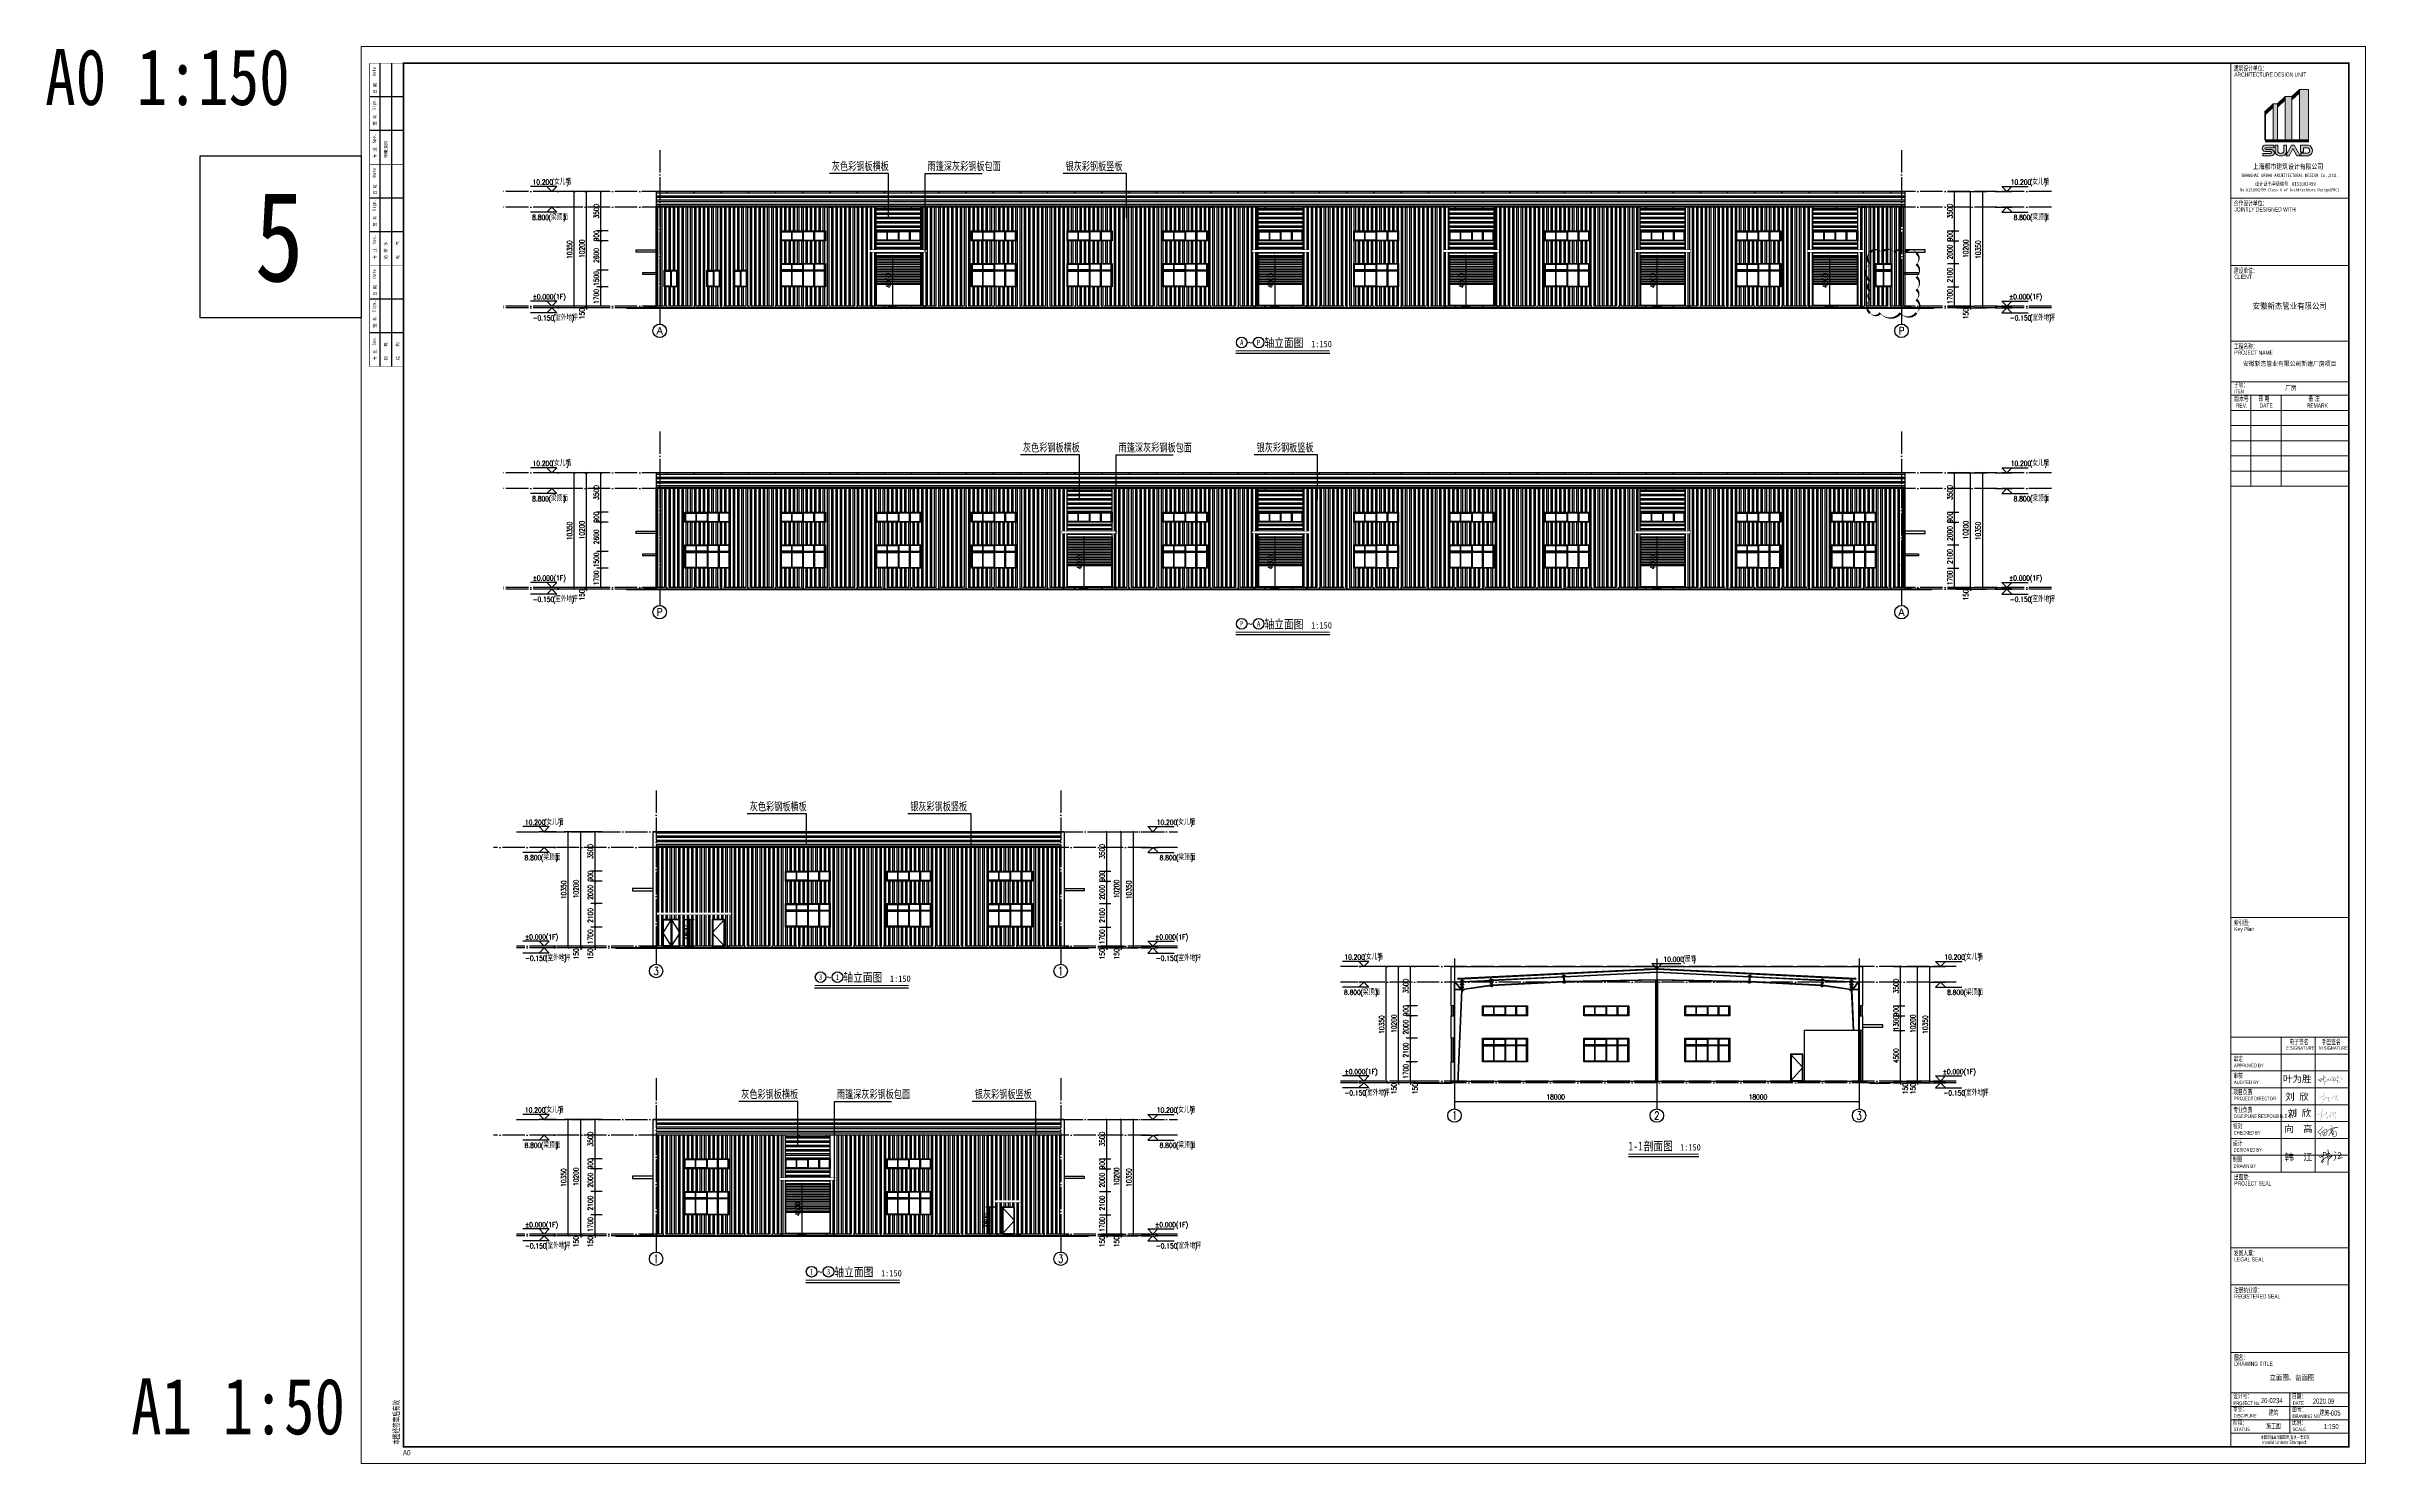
# Model space of a CAD drawing. Extents: x -275060 to -14507, y -783073 to -270523.
# Drawn here: x -220873 to -14507, y -753373 to -627223 of the extents above; entities that cross this region are included whole.
import ezdxf
from ezdxf.enums import TextEntityAlignment as Align

# ---------------------------------------------------------------- set-up
doc = ezdxf.new("R2010")
doc.units = 0
doc.header["$LTSCALE"] = 1000
doc.header["$MEASUREMENT"] = 0
doc.linetypes.add('DOTE', pattern=[2.42, 2, -0.2, 0.02, -0.2])
doc.layers.get('Defpoints').update_dxf_attribs({"color": 252})
for name, color, linetype in [('00-tk', 151, 'Continuous'), ('07m', 36, 'Continuous'), ('A-L-wall(建筑立面)', 2, 'Continuous'), ('A-Wall(建筑墙)', 7, 'Continuous'), ('AXIS', 3, 'Continuous'), ('DIM_ELEV', 3, 'Continuous'), ('DIM_LEAD', 3, 'Continuous'), ('DIM_SYMB', 3, 'Continuous'), ('DOTE', 1, 'Continuous'), ('GROUND', 253, 'Continuous'), ('iicon', 7, 'Continuous'), ('PUB_DIM', 3, 'Continuous'), ('PUB_HATCH', 8, 'Continuous'), ('PUB_TAB', 7, 'Continuous'), ('RAIL', 163, 'Continuous'), ('STAIR', 2, 'Continuous'), ('WINDOW', 4, 'Continuous'), ('签名', 1, 'Continuous')]:
    doc.layers.add(name, color=color, linetype=linetype)
for name, color, linetype, lineweight in [('114', 2, 'Continuous', 18), ('14', 2, 'Continuous', 35), ('TK', 252, 'Continuous', 13), ('功能名称', 255, 'Continuous', 0)]:
    doc.layers.add(name, color=color, linetype=linetype, lineweight=lineweight)
doc.layers.add('DIM_MODI', color=6, linetype='Continuous', plot=False)
doc.styles.add('_TCH_AXIS', font='COMPLEX', dxfattribs={"bigfont": 'GBCBIG'})
doc.styles.add('_TCH_DIM', font='SIMPLEX', dxfattribs={"bigfont": 'GBCBIG'})
doc.styles.add('_TCH_DIM_T3', font='SIMPLEX', dxfattribs={"width": 0.705882, "bigfont": 'GBCBIG'})
doc.styles.add('DS6HT', font='simhei.ttf', dxfattribs={"width": 0.8})
doc.styles.add('T&D', font='haiwenrs.shx', dxfattribs={"width": 0.7, "bigfont": 'hztxt.shx'})
doc.styles.add('TITLE', font='simhei.ttf', dxfattribs={"width": 0.8})
doc.styles.add('仿宋体', font='', dxfattribs={"width": 0.8})
doc.styles.get('仿宋体').set_extended_font_data('SimSun')
doc.dimstyles.new('_TCH_ARCH&&150', dxfattribs={"dimtxt": 446.25, "dimasz": 150, "dimexe": 375, "dimexo": 450, "dimgap": 189.375, "dimtad": 1, "dimdec": 0, "dimzin": 0, "dimdsep": 46, "dimtxsty": '_TCH_DIM_T3', "dimblk": 'ARCHTICK', "dimcen": 0.09, "dimclrt": 7, "dimazin": 2, "dimtfac": 1, "dimtdec": 0, "dimtix": 1, "dimtmove": 2, "dimatfit": 3, "dimfxl": 0, "dimtolj": 1, "dimtzin": 0, "dimarcsym": 0})
pattern_1 = [(180, (-909931.5, 83638.5), (-3e-14, -381), []), (180, (-910058.5, 83765.5), (-3e-14, -381), [])]
pattern_2 = [(90, (-909931.5, 83638.5), (-381, 3e-14), []), (90, (-909804.5, 83765.5), (-381, 3e-14), [])]
pattern_3 = [(90, (-909931.5, -22545.5), (-381, 3e-14), []), (90, (-909804.5, -22418.5), (-381, 3e-14), [])]
pattern_4 = [(90, (0, 0), (-381, 3e-14), []), (90, (127, 127), (-381, 3e-14), [])]

# ---------------------------------------------------------------- blocks, each defined once
blk = doc.blocks.new('C1')
at = {"layer": 'WINDOW'}
for p, q in [((1000, 4950), (1000, 4150)), ((2000, 4950), (2000, 4150)), ((3000, 4950), (3000, 4150)), ((3950, 1500), (50, 1500)), ((3950, 1450), (50, 1450)), ((1000, 2050), (1000, 50)), ((2000, 2050), (2000, 50)), ((3000, 2050), (3000, 50))]:
    blk.add_line(p, q, dxfattribs=at)
for points in [[(4000, 4100), (0, 4100), (0, 5000), (4000, 5000)], [(3950, 4150), (50, 4150), (50, 4950), (3950, 4950)], [(80, 4920), (970, 4920), (970, 4180), (80, 4180)], [(1030, 4920), (1970, 4920), (1970, 4180), (1030, 4180)], [(2970, 4920), (2030, 4920), (2030, 4180), (2970, 4180)], [(3920, 4920), (3030, 4920), (3030, 4180), (3920, 4180)], [(4000, 0), (0, 0), (0, 2100), (4000, 2100)], [(3950, 50), (50, 50), (50, 2050), (3950, 2050)], [(80, 2020), (970, 2020), (970, 1530), (80, 1530)], [(80, 1420), (970, 1420), (970, 80), (80, 80)], [(1030, 2020), (1970, 2020), (1970, 1530), (1030, 1530)], [(1030, 1420), (1970, 1420), (1970, 80), (1030, 80)], [(2970, 2020), (2030, 2020), (2030, 1530), (2970, 1530)], [(2970, 1420), (2030, 1420), (2030, 80), (2970, 80)], [(3920, 2020), (3030, 2020), (3030, 1530), (3920, 1530)], [(3920, 1420), (3030, 1420), (3030, 80), (3920, 80)]]:
    blk.add_lwpolyline(points, close=True, dxfattribs=at)
blk = doc.blocks.new('_ArchTick')
at = {"color": 0, "linetype": 'ByBlock', "const_width": 0.4}
blk.add_lwpolyline([(-0.5, -0.5), (0.5, 0.5)], dxfattribs=at)
blk = doc.blocks.new('*D471')
at = {"layer": 'Defpoints', "color": 0, "transparency": 16777216}
for p in [(-3870, 4650), (-2993, 4650), (-3870, 150)]:
    blk.add_point(p, dxfattribs=at)
at = {"layer": 'PUB_DIM', "color": 0, "lineweight": -2, "transparency": 16777216}
for p, q in [((-3420, 4650), (-2618, 4650)), ((-2993, 150), (-2993, 4650)), ((-3420, 150), (-2618, 150))]:
    blk.add_line(p, q, dxfattribs=at)
at = {"layer": 'PUB_DIM', "color": 0, "lineweight": -2, "transparency": 16777216, "xscale": 150, "yscale": 150, "zscale": 150}
for p, rotation in [((-2993, 4650), 90), ((-2993, 150), 270)]:
    blk.add_blockref('_ArchTick', p, dxfattribs=dict(at, rotation=rotation))
at = {"layer": 'PUB_DIM', "color": 7, "transparency": 16777216, "insert": (-3405, 2400), "char_height": 446.2, "attachment_point": 5, "rotation": 90, "style": '_TCH_DIM_T3'}
blk.add_mtext('\\A1;4500', dxfattribs=at)
blk = doc.blocks.new('会签')
at = {"layer": '00-tk'}
for p, q in [((-1400, 24000), (-1400, 6000)), ((-700, 24000), (-700, 6000)), ((0, 22000), (-2000, 22000)), ((0, 20000), (-2000, 20000)), ((0, 16000), (-2000, 16000)), ((0, 14000), (-2000, 14000)), ((0, 10000), (-2000, 10000)), ((0, 8000), (-2000, 8000))]:
    blk.add_line(p, q, dxfattribs=at)
at = {"layer": '00-tk', "const_width": 24.7}
for points in [[(0, 6000), (-2000, 6000), (-2000, 24000)], [(0, 24000), (-2000, 24000)], [(0, 18000), (-2000, 18000)], [(0, 12000), (-2000, 12000)]]:
    blk.add_lwpolyline(points, dxfattribs=at)
at = {"layer": '00-tk', "style": 'DS6HT'}
for s, p in [('Date', (-1642, 23216)), ('日 期', (-1589, 22196)), ('Sign.', (-1651, 21215)), ('签 名', (-1603, 20306)), ('Spe.', (-1648, 19251)), ('采暖通风', (-948, 18370)), ('专 业', (-1608, 18369)), ('Date', (-1642, 17216)), ('日 期', (-1589, 16196)), ('Sign.', (-1651, 15215)), ('签 名', (-1603, 14306)), ('Spe.', (-1648, 13251)), ('专 业', (-1608, 12369)), ('给 排 水', (-956, 12372)), ('电    气', (-251, 12372)), ('Date', (-1642, 11216)), ('Sign.', (-1651, 9215)), ('日 期', (-1589, 10196)), ('签 名', (-1603, 8306)), ('Spe.', (-1648, 7251)), ('专 业', (-1608, 6369)), ('建    筑', (-948, 6372)), ('结    构', (-248, 6374))]:
    blk.add_text(s, height=180, rotation=90, dxfattribs=at).set_placement(p)
blk = doc.blocks.new('TK-A0')
at = {"layer": 'TK'}
h = blk.add_hatch(color=256, dxfattribs=at)
edge = h.paths.add_edge_path()
edge.add_arc((1154.1, 779.2), 3.32, 288.7014, 432.3607)
edge.add_line((1155.2, 782.4), (1150.4, 782.4))
edge.add_line((1150.4, 782.4), (1150.4, 778.2))
edge.add_line((1150.4, 778.2), (1152.1, 778.2))
edge.add_line((1152.1, 778.2), (1152.1, 780.8))
edge.add_line((1152.1, 780.8), (1154.7, 780.8))
edge.add_arc((1154.1, 779.2), 1.7, -72.1672, 69.3878, ccw=False)
edge.add_line((1154.7, 777.6), (1150.5, 777.6))
edge.add_line((1150.5, 777.6), (1150.5, 776))
edge.add_line((1150.5, 776), (1155.2, 776))
edge = h.paths.add_edge_path()
edge.add_arc((1138.7, 779.9), 3.92, 210.1328, 329.8672)
edge.add_line((1142.1, 777.9), (1142.1, 782.4))
edge.add_line((1142.1, 782.4), (1140.4, 782.4))
edge.add_line((1140.4, 782.4), (1140.4, 778.4))
edge.add_arc((1138.7, 779.6), 2.11, 215.5497, 324.4503, ccw=False)
edge.add_line((1137, 778.4), (1137, 782.4))
edge.add_line((1137, 782.4), (1135.3, 782.4))
edge.add_line((1135.3, 782.4), (1135.3, 777.9))
edge = h.paths.add_edge_path()
edge.add_arc((1129.5, 780.5), 1.86, 99.4771, 264.9306)
edge.add_line((1129.4, 778.6), (1132.7, 778.6))
edge.add_arc((1132.7, 778.1), 0.54, -89.9898, 89.9898, ccw=False)
edge.add_line((1132.7, 777.5), (1128, 777.5))
edge.add_line((1128, 777.5), (1128, 776.1))
edge.add_line((1128, 776.1), (1133.1, 776.1))
edge.add_arc((1133, 777.9), 1.86, 275.0694, 440.5229)
edge.add_line((1133.3, 779.8), (1129.8, 779.8))
edge.add_arc((1129.8, 780.3), 0.54, 90.0102, 269.9898, ccw=False)
edge.add_line((1129.8, 780.8), (1134.6, 780.8))
edge.add_line((1134.6, 780.8), (1134.6, 782.3))
edge.add_line((1134.6, 782.3), (1129.2, 782.3))
h.paths.add_polyline_path([(1145, 782.4), (1146.7, 782.4), (1150.1, 776), (1148.1, 776), (1145.9, 780.4), (1143.6, 776), (1141.7, 776)])
for p, q in [((1189, 841), (0, 841)), ((0, 841), (0, 0)), ((1189, 0), (1189, 841)), ((1179, 831), (25, 831)), ((25, 831), (25, 10)), ((1109, 831), (1109, 10)), ((1179, 10), (1179, 831)), ((1109, 751), (1179, 751)), ((1109, 711), (1179, 711)), ((1109, 666), (1179, 666)), ((1109, 642), (1179, 642)), ((1109, 634), (1179, 634)), ((1109, 634), (1179, 634)), ((1109, 634), (1179, 634)), ((1109, 634), (1179, 634)), ((1109, 634), (1179, 634)), ((1121, 634), (1121, 580)), ((1139, 634), (1139, 580)), ((1109, 625), (1179, 625)), ((1109, 616), (1179, 616)), ((1109, 607), (1179, 607)), ((1109, 598), (1179, 598)), ((1109, 589), (1179, 589)), ((1109, 580), (1179, 580)), ((1109, 324), (1179, 324)), ((1109, 253), (1179, 253)), ((1109, 253), (1179, 253)), ((1109, 253), (1179, 253)), ((1109, 253), (1179, 253)), ((1109, 253), (1179, 253)), ((1179, 253), (1109, 253)), ((1179, 253), (1109, 253)), ((1179, 253), (1109, 253)), ((1109, 253), (1179, 253)), ((1139, 173), (1139, 253)), ((1139, 253), (1139, 189)), ((1159, 173), (1159, 253)), ((1159, 189), (1159, 253)), ((1179, 243), (1109, 243)), ((1179, 233), (1109, 233)), ((1179, 233), (1109, 233)), ((1179, 223), (1109, 223)), ((1179, 223), (1109, 223)), ((1179, 213), (1109, 213)), ((1179, 213), (1109, 213)), ((1179, 203), (1109, 203)), ((1179, 203), (1109, 203)), ((1179, 193), (1109, 193)), ((1179, 193), (1109, 193)), ((1179, 183), (1109, 183)), ((1179, 183), (1109, 183)), ((1109, 173), (1179, 173)), ((1109, 173), (1179, 173)), ((1179, 173), (1109, 173)), ((1179, 173), (1109, 173)), ((1109, 128), (1179, 128)), ((1179, 106), (1109, 106)), ((1179, 42), (1109, 42)), ((1144, 42), (1144, 18)), ((1179, 34), (1109, 34)), ((1179, 26), (1109, 26)), ((1179, 18), (1109, 18)), ((0, 0), (1189, 0)), ((25, 10), (1179, 10)), ((1179, 10), (1109, 10))]:
    blk.add_line(p, q, dxfattribs=at)
at = {"layer": 'TK', "color": 7}
for p, q in [((1145.2, 811.2), (1149.7, 815.4)), ((1145.2, 810.9), (1149.7, 815.2)), ((1145.2, 810.6), (1149.7, 814.9)), ((1145.2, 810.3), (1149.7, 814.6)), ((1145.2, 810), (1149.7, 814.3)), ((1145.2, 809.8), (1149.7, 814.1)), ((1145.2, 809.5), (1149.7, 813.8)), ((1145.2, 809.2), (1149.7, 813.5)), ((1155.2, 815.4), (1149.7, 815.4)), ((1149.7, 815.4), (1149.7, 785.6)), ((1155.2, 785.5), (1155.2, 815.4)), ((1129.7, 802.6), (1129.2, 802.6)), ((1129.2, 802.6), (1129.2, 785.6)), ((1129.7, 802.6), (1134.2, 806.9)), ((1129.7, 802.3), (1134.2, 806.6)), ((1129.7, 802), (1134.2, 806.3)), ((1129.7, 801.7), (1134.2, 806)), ((1129.7, 801.5), (1134.2, 805.8)), ((1129.7, 801.2), (1134.2, 805.5)), ((1129.7, 800.9), (1134.2, 805.2)), ((1129.7, 800.6), (1134.2, 804.9)), ((1129.7, 802.6), (1129.7, 785.6)), ((1136.7, 806.9), (1134.2, 806.9)), ((1134.2, 806.9), (1134.2, 785.6)), ((1136.7, 806.9), (1141.2, 811.2)), ((1136.7, 806.6), (1141.2, 810.9)), ((1136.7, 806.3), (1141.2, 810.6)), ((1136.7, 806), (1141.2, 810.3)), ((1136.7, 805.8), (1141.2, 810)), ((1136.7, 805.5), (1141.2, 809.8)), ((1136.7, 805.2), (1141.2, 809.5)), ((1136.7, 804.9), (1141.2, 809.2)), ((1136.7, 785.6), (1136.7, 806.9)), ((1141.2, 811.2), (1141.2, 785.6)), ((1141.2, 811.2), (1145.2, 811.2)), ((1145.2, 785.5), (1145.2, 811.2)), ((1129.2, 785.6), (1129.8, 785.6)), ((1129.7, 785.6), (1129.7, 784.4)), ((1129.7, 785.4), (1155.2, 785.4)), ((1129.7, 785.4), (1155.2, 785.4)), ((1129.7, 785.2), (1155.2, 785.2)), ((1129.7, 785), (1155.2, 785)), ((1129.7, 784.8), (1155.2, 784.8)), ((1129.7, 784.4), (1155.2, 784.4)), ((1129.8, 785.6), (1155.2, 785.6)), ((1134.1, 785.6), (1136.7, 785.6)), ((1141.2, 785.6), (1145.2, 785.6)), ((1149.6, 785.6), (1155.2, 785.6)), ((1155.2, 784.2), (1155.2, 785.5))]:
    blk.add_line(p, q, dxfattribs=at)
at = {"layer": 'TK', "const_width": 1}
blk.add_lwpolyline([(25, 831), (1179, 831), (1179, 10), (25, 10)], close=True, dxfattribs=at)
at = {"layer": 'TK', "const_width": 0.5}
for points in [[(1109, 10), (1109, 831)], [(1109, 751), (1179, 751)]]:
    blk.add_lwpolyline(points, dxfattribs=at)
at = {"layer": 'TK', "color": 7}
for points in [[(1132.7, 777.5), (1128, 777.5), (1128, 776.1), (1133.1, 776.1)], [(1129.2, 782.3), (1134.6, 782.3), (1134.6, 780.8), (1129.8, 780.8)], [(1132.7, 778.6), (1129.4, 778.6)], [(1129.8, 779.8), (1133.3, 779.8)], [(1135.3, 782.4), (1137, 782.4), (1137, 778.4)], [(1135.3, 782.4), (1135.3, 777.9)], [(1142.1, 782.4), (1140.4, 782.4), (1140.4, 778.4)], [(1145, 782.4), (1141.7, 776), (1143.6, 776), (1145.9, 780.4)], [(1142.1, 782.4), (1142.1, 777.9)], [(1145, 782.4), (1146.7, 782.4), (1150.1, 776), (1148.1, 776), (1145.9, 780.4)], [(1150.4, 778.2), (1150.4, 782.4), (1155.2, 782.4)], [(1150.4, 778.2), (1152.1, 778.2), (1152.1, 780.8), (1154.7, 780.8)], [(1150.5, 777.6), (1154.7, 777.6)], [(1150.5, 777.6), (1150.5, 776), (1155.2, 776)]]:
    blk.add_lwpolyline(points, dxfattribs=at)
at = {"layer": 'TK'}
blk.add_lwpolyline([(1109, 66), (1179, 66), (1179, 42), (1109, 42)], close=True, dxfattribs=at)
at = {"layer": 'TK', "color": 7}
for centre, radius, start, end in [((1129.5, 780.5), 1.86, 99.4771, 264.9306), ((1129.8, 780.3), 0.54, 90.0102, 269.9898), ((1132.7, 778.1), 0.54, 270.0102, 89.9898), ((1133, 777.9), 1.86, 275.0694, 80.5229), ((1138.7, 779.9), 3.92, 210.1328, 329.8672), ((1138.7, 779.6), 2.11, 215.5497, 324.4503), ((1154.1, 779.2), 1.7, 287.8328, 69.3878), ((1154.1, 779.2), 3.32, 288.7014, 72.3607)]:
    blk.add_arc(centre, radius, start, end, dxfattribs=at)
for points in [[(1145.2, 811.2), (1145.2, 810.9), (1149.7, 815.4), (1149.7, 815.2)], [(1145.2, 810.6), (1145.2, 810.3), (1149.7, 814.9), (1149.7, 814.6)], [(1145.2, 810), (1145.2, 809.8), (1149.7, 814.3), (1149.7, 814.1)], [(1145.2, 809.5), (1145.2, 809.2), (1149.7, 813.8), (1149.7, 813.5)], [(1149.7, 785.6), (1155.2, 785.6), (1149.7, 815.4), (1155.2, 815.4)], [(1129.2, 785.6), (1129.8, 785.6), (1129.2, 802.6), (1129.7, 802.6)], [(1129.7, 802.6), (1129.7, 802.3), (1134.2, 806.9), (1134.2, 806.6)], [(1129.7, 802), (1129.7, 801.7), (1134.2, 806.3), (1134.2, 806)], [(1129.7, 801.5), (1129.7, 801.2), (1134.2, 805.8), (1134.2, 805.5)], [(1129.7, 800.9), (1129.7, 800.7), (1134.2, 805.2), (1134.2, 804.9)], [(1134.2, 785.6), (1136.7, 785.6), (1134.2, 806.9), (1136.7, 806.9)], [(1136.7, 806.9), (1136.7, 806.6), (1141.2, 811.2), (1141.2, 810.9)], [(1136.7, 806.3), (1136.7, 806), (1141.2, 810.6), (1141.2, 810.3)], [(1136.7, 805.8), (1136.7, 805.5), (1141.2, 810.1), (1141.2, 809.8)], [(1136.7, 805.2), (1136.7, 804.9), (1141.2, 809.5), (1141.2, 809.2)], [(1141.2, 785.6), (1145.2, 785.6), (1141.2, 811.2), (1145.2, 811.2)], [(1129.7, 785.4), (1129.7, 785.6), (1155.2, 785.4), (1155.2, 785.6)], [(1129.7, 785), (1129.7, 785.2), (1155.2, 785), (1155.2, 785.2)], [(1129.7, 784.6), (1129.7, 784.8), (1155.2, 784.6), (1155.2, 784.8)], [(1129.7, 784.2), (1129.7, 784.4), (1155.2, 784.2), (1155.2, 784.4)]]:
    blk.add_solid(points, dxfattribs=at)
at = {"layer": 'TK', "xscale": 0.01, "yscale": 0.01, "zscale": 0.01}
blk.add_blockref('会签', (25, 591), dxfattribs=at)
at = {"layer": 'TK', "style": 'T&D', "width": 0.7}
for s, height, p in [('建筑设计单位：', 3, (1110.8, 826.2)), ('ARCHITECTURE DESIGN UNIT', 2.5, (1111.1, 823)), ('合作设计单位：', 3, (1110.8, 746.2)), ('JOINTLY DESIGNED WITH', 2.5, (1111.1, 743)), ('建设单位：', 3, (1110.8, 706.2)), ('CLIENT', 2.5, (1111.1, 703)), ('工程名称：', 3, (1110.8, 661.2)), ('PROJECT NAME', 2.5, (1111.1, 658)), ('子项：', 3, (1110.9, 638.4)), ('版本号', 3, (1111.1, 630)), ('ITEM', 2.1, (1111.1, 635.2)), ('日 期', 3, (1125.3, 630.2)), ('备 注', 3, (1155.1, 630.3)), ('REV.', 2.5, (1112, 626.7)), ('DATE', 2.5, (1126.1, 626.6)), ('REMARK', 2.5, (1154.1, 626.6)), ('索引图:', 3, (1110.8, 319.2)), ('Key Plan', 2.5, (1111.1, 316)), ('E SIGNATURE', 2.1, (1141.9, 245.6)), ('电子签名', 3, (1143.8, 248.5)), ('M SIGNATURE', 2.1, (1161.4, 245.6)), ('手签签名', 3, (1162.9, 248.4)), ('审定', 3, (1110.6, 238.4)), ('APPROVED BY', 2.1, (1110.9, 235.2)), ('项目负责', 3, (1110.5, 218.7)), ('审核', 3, (1110.5, 228.5)), ('AUDITED BY', 2.1, (1110.9, 225.2)), ('专业负责', 3, (1110.5, 208.2)), ('DISCIPLINE RESPONSIBLE BY', 2.1, (1110.9, 205.1)), ('PROJECT DIRECTOR', 2.1, (1110.9, 215.6)), ('校对', 3, (1110.3, 198.6)), ('CHECKED BY', 2.1, (1110.7, 195.3)), ('设计', 3, (1110.3, 188.4)), ('制图', 3, (1110.3, 178.8)), ('DESIGNED BY', 2.1, (1110.7, 185.2)), ('DRAWN BY', 2.1, (1110.7, 175.5)), ('出图章:', 3, (1110.8, 168.2)), ('PROJECT SEAL', 2.5, (1111.1, 165)), ('发图人章：', 3, (1110.8, 123.2)), ('LEGAL SEAL', 2.5, (1111.1, 120)), ('注册执业章：', 3, (1110.8, 101.2)), ('REGISTERED SEAL', 2.5, (1111.1, 98)), ('图名：', 3, (1110.8, 61.2)), ('DRAWING TITLE', 2.5, (1111.1, 58)), ('设计号：', 3, (1110.4, 38.4)), ('日期：', 3, (1145.3, 38.2)), ('专业：', 3, (1110.3, 30.8)), ('PROJECT No.', 2.1, (1110.6, 34.8)), ('DISCIPLINE', 2.1, (1110.7, 27.4)), ('图号：', 3, (1145.4, 30.6)), ('DRAWING NO.', 2.1, (1145.6, 27.1)), ('DATE', 2.1, (1145.8, 34.8)), ('阶段:', 3, (1110.3, 22.8)), ('STATUS', 2.1, (1110.7, 19.3)), ('比例：', 3, (1145.3, 22.7)), ('SCALE', 2.1, (1145.6, 19.3)), ('A0', 3.15, (24.7, 4.9))]:
    blk.add_text(s, height=height, dxfattribs=at).set_placement(p)
at = {"layer": 'TK', "color": 7, "style": 'TITLE', "width": 0.8}
for s, height, p in [('上海都市建筑设计有限公司 ', 3.1, (1144, 768.2)), ('No.A131002499 Class A of Architechture Design(PRC)', 1.8, (1144, 755)), ('SHANGHAI URBAN ARCHITECTURAL DESIGN Co.,Ltd.', 2, (1144, 763.5))]:
    blk.add_text(s, height=height, dxfattribs=at).set_placement(p, align=Align.CENTER)
for s, p in [('设计证书甲级编号', (1123.4, 758.3)), ('A131002499', (1145.1, 758.3))]:
    blk.add_text(s, height=2.2, dxfattribs=at).set_placement(p)
at = {"layer": 'TK', "style": 'T&D', "width": 0.7}
blk.add_text('本图经签章后有效', height=3.5, rotation=90, dxfattribs=at).set_placement((22.9, 11.3))
for s, height, p in [('Invalid Unless Stamped', 2.1, (1140.6, 12.4)), ('本图须加盖出图签章,否则一律无效', 2, (1141.2, 15.6))]:
    blk.add_text(s, height=height, dxfattribs=at).set_placement(p, align=Align.MIDDLE)
blk = doc.blocks.new('A$C7C122B11')
at = {"layer": 'iicon', "color": 13, "const_width": 7.58}
for points in [[(0, 251), (101, 316)], [(101, 316), (199, 383)], [(180, 234), (214, 214)], [(220, 61), (189, 0)], [(199, 383), (301, 455)], [(214, 214), (249, 201)], [(254, 164), (220, 61)], [(244, 611), (279, 605)], [(249, 201), (284, 195)], [(270, 260), (254, 164)], [(322, 465), (255, 393)], [(255, 393), (267, 338)], [(267, 338), (270, 260)], [(279, 605), (315, 591)], [(284, 195), (312, 200)], [(321, 572), (298, 526)], [(301, 455), (344, 476)], [(312, 200), (331, 220)], [(315, 591), (321, 572)], [(331, 220), (382, 295)], [(382, 295), (411, 328)], [(411, 328), (434, 349)], [(434, 349), (448, 349)], [(448, 349), (455, 315)], [(455, 315), (462, 292)], [(462, 292), (485, 335)], [(535, 158), (509, 209)], [(575, 108), (535, 158)], [(554, 440), (553, 381)], [(553, 381), (555, 298)], [(555, 298), (561, 212)], [(561, 212), (572, 134)], [(572, 134), (575, 108)], [(674, 309), (686, 266)], [(686, 266), (692, 224)], [(692, 224), (692, 211)], [(718, 416), (741, 413)], [(745, 400), (719, 368)], [(726, 309), (755, 327)], [(741, 413), (745, 400)], [(755, 327), (790, 346)], [(756, 296), (765, 257)], [(762, 218), (762, 180)], [(762, 180), (763, 160)], [(765, 257), (762, 218)], [(790, 346), (817, 357)], [(826, 342), (799, 315)], [(817, 357), (835, 356)], [(835, 356), (826, 342)], [(858, 469), (850, 439)], [(850, 439), (850, 403)], [(850, 403), (863, 373)], [(872, 485), (858, 469)], [(863, 373), (876, 363)], [(876, 363), (897, 363)], [(892, 201), (876, 164)], [(909, 233), (892, 201)], [(897, 363), (924, 382)], [(921, 283), (909, 233)], [(923, 311), (921, 283)], [(924, 382), (974, 414)], [(951, 294), (937, 279)], [(971, 334), (951, 294)], [(991, 378), (971, 334)], [(974, 414), (997, 421)], [(980, 231), (1007, 207)], [(1010, 411), (991, 378)], [(997, 421), (1010, 411)], [(1033, 121), (1002, 119)], [(1007, 207), (1028, 171)], [(1028, 171), (1033, 146)], [(1033, 146), (1033, 121)]]:
    blk.add_lwpolyline(points, dxfattribs=at)
blk = doc.blocks.new('A$C2CD672AE')
at = {"layer": '签名', "const_width": 40}
for points in [[(10, 523), (86, 480), (394, 629), (590, 723), (643, 672)], [(462, 656), (414, 738), (355, 782), (274, 780), (253, 600), (239, 476), (251, 353), (262, 228), (197, 148), (148, 248), (316, 383), (446, 488), (600, 502), (775, 564), (727, 488), (613, 394), (559, 372)], [(540, 958), (551, 861), (567, 712), (523, 495), (559, 372), (543, 1)], [(945, 587), (994, 537), (977, 455), (975, 388), (887, 289)], [(935, 820), (1023, 749)], [(1126, 719), (1223, 757), (1271, 749), (1305, 711), (1309, 646), (1217, 526), (1158, 404), (1244, 429), (1358, 448), (1418, 455)]]:
    blk.add_lwpolyline(points, dxfattribs=at)
blk = doc.blocks.new('A$C3CB17D36')
at = {"const_width": 19.8}
for points in [[(80, 483), (82, 436), (-4, 331), (-78, 262), (-162, 214), (-96, 172), (-54, 122), (-14, 43), (0, 0)], [(-29, 73), (10, 153), (71, 228), (167, 307), (248, 338), (278, 337), (299, 321), (315, 280), (314, 213), (304, 143), (282, 94), (256, 43), (211, 30), (146, 45)], [(65, 180), (93, 156), (111, 112), (117, 72), (102, 134), (135, 190), (181, 222), (201, 209), (198, 167), (178, 105), (157, 102), (195, 158), (241, 200), (315, 257), (385, 312), (440, 349), (503, 383), (609, 420), (706, 439), (791, 454), (852, 454), (716, 416), (599, 368), (536, 337), (477, 307), (499, 274), (517, 240), (510, 196), (467, 131), (427, 62), (399, 43), (467, 131), (526, 187), (613, 233), (672, 242), (729, 240), (769, 207), (791, 169), (791, 122), (782, 49), (744, 16), (692, -10), (629, 1), (595, 23), (580, 54), (573, 98), (582, 119), (601, 157), (635, 177), (651, 159), (649, 129), (648, 81), (582, 119)], [(484, 543), (520, 516), (530, 479)], [(511, 204), (545, 247), (597, 293), (620, 321), (595, 337), (562, 312), (534, 290), (503, 269)], [(573, 98), (558, 138), (557, 178), (546, 198)]]:
    blk.add_lwpolyline(points, dxfattribs=at)
blk = doc.blocks.new('5635634563456')
at = {"layer": 'AXIS', "color": 1, "ltscale": 1000}
for points, const_width in [([(455638, 226631), (456046, 226314), (455898, 226528)], 35), ([(455726, 226495), (455793, 226559), (455885, 226610), (455980, 226658), (456074, 226692), (456140, 226711), (456191, 226721), (456171, 226679), (456122, 226626), (456066, 226550), (456000, 226461), (455930, 226407)], 35), ([(456000, 226461), (456120, 226541), (456209, 226584), (456284, 226619), (456362, 226642), (456383, 226667), (456372, 226711), (456436, 226771), (456484, 226814), (456541, 226856), (456584, 226882)], 35), ([(456321, 227084), (456323, 227003), (456340, 226889), (456350, 226736), (456364, 226551), (456389, 226377), (456412, 226211), (456434, 226115), (456454, 225981), (456460, 225938)], 35), ([(456541, 226856), (456497, 226883), (456453, 226906), (456404, 226930), (456347, 226954), (456330, 226974)], 35), ([(456474, 226132), (456468, 226098), (456460, 225938)], 10), ([(456511, 226356), (456598, 226399), (456645, 226426), (456716, 226466), (456769, 226502), (456843, 226554), (456901, 226589), (456972, 226633), (457083, 226688), (457147, 226724), (457210, 226744), (457243, 226739), (457255, 226715), (457256, 226661), (457241, 226611), (457206, 226554), (457187, 226524), (457156, 226496), (457121, 226466), (457079, 226440), (457051, 226436), (457075, 226474), (457120, 226543), (457168, 226614), (457233, 226692), (457285, 226754), (457338, 226800), (457415, 226883), (457487, 226940), (457542, 226981), (457583, 227002), (457585, 226954), (457566, 226823), (457537, 226676), (457515, 226502), (457509, 226326), (457520, 226216)], 20), ([(456723, 226780), (456707, 226722), (456709, 226662), (456720, 226612), (456740, 226593), (456760, 226586), (456774, 226591)], 20)]:
    blk.add_lwpolyline(points, dxfattribs=dict(at, const_width=const_width))
for points in [[(457041, 226828, 20, 20, 0), (456957, 226700, 20, 20, 0), (456928, 226631, 20, 20, 0), (456875, 226503, 20, 20, 0), (456834, 226423, 20, 20, 0), (456812, 226396, 20, 20, 0), (456724, 226364, 20, 0, 0)], [(457512, 226414, 20, 20, 0), (457568, 226678, 20, 20, 0), (457591, 226783, 20, 20, 0), (457627, 226841, 20, 20, 0), (457636, 226855, 20, 20, 0), (457670, 226830, 20, 20, 0), (457684, 226788, 20, 20, 0), (457721, 226669, 20, 20, 0), (457721, 226593, 20, 20, 0), (457722, 226502, 20, 20, 0), (457712, 226436, 20, 20, 0), (457675, 226435, 20, 20, 0), (457629, 226445, 20, 20, 0), (457579, 226451, 20, 20, 0), (457468, 226480, 20, 20, 0), (457412, 226504, 20, 20, 0), (457345, 226518, 20, 20, 0), (457423, 226562, 20, 20, 0), (457642, 226660, 20, 20, 0), (457903, 226748, 20, 20, 0), (458182, 226843, 20, 20, 0), (458298, 226875, 20, 20, 0), (458384, 226894, 20, 20, 0), (458349, 226902, 20, 20, 0), (458320, 226902, 20, 20, 0), (458244, 226891, 20, 20, 0), (458219, 226887, 20, 20, 0), (458166, 226893, 20, 20, 0), (458108, 226921, 20, 20, 0), (458072, 226957, 20, 20, 0), (458038, 226986, 20, 20, 0), (458000, 227029, 20, 20, 0), (457974, 227049, 20, 20, 0), (457985, 226931, 20, 20, 0), (458001, 226820, 20, 20, 0), (458013, 226590, 20, 20, 0), (458016, 226523, 20, 20, 0), (457984, 226423, 20, 20, 0), (457948, 226430, 20, 20, 0), (457915, 226448, 20, 20, 0), (457886, 226495, 20, 20, 0), (457875, 226514, 20, 20, 0), (457865, 226548, 20, 20, 0), (457913, 226535, 20, 20, 0), (457962, 226508, 20, 20, 0), (457985, 226486, 20, 20, 0), (458023, 226448, 20, 20, 0), (458044, 226386, 20, 20, 0), (458039, 226328, 20, 20, 0), (458028, 226266, 20, 20, 0), (458031, 226227, 20, 20, 0), (458032, 226211, 20, 20, 0), (458087, 226240, 20, 20, 0), (458166, 226298, 20, 20, 0), (458306, 226445, 20, 20, 0), (458437, 226588, 20, 20, 0), (458487, 226643, 20, 0, 0), (458657, 226831, 0, 0, 0)]]:
    blk.add_lwpolyline(points, format="xyseb", dxfattribs=at)
blk = doc.blocks.new('签名')
at = {"xscale": 1.132661029987503, "yscale": 1.132661029987503, "zscale": 1.132661029987503}
for p in [(-1750, 4064), (-1860, 3062)]:
    blk.add_blockref('A$C7C122B11', p, dxfattribs=at)
at = {"layer": '00-tk', "xscale": 1.200000000011642, "yscale": 1.200000000011642, "zscale": 1.200000000011642}
blk.add_blockref('A$C3CB17D36', (-1599, 2124), dxfattribs=at)
at = {"layer": 'AXIS', "xscale": 0.5, "yscale": 0.5, "zscale": 0.5}
blk.add_blockref('5635634563456', (-229602, -107802), dxfattribs=at)
at = {"layer": '签名'}
blk.add_blockref('A$C2CD672AE', (-1713, 399), dxfattribs=at)
at = {"layer": '功能名称', "color": 7, "style": 'DS6HT'}
for s, p in [('叶为胜', (-3830, 5326)), ('刘 欣', (-3706, 4269)), ('向  高', (-3757, 2357)), ('刘 欣', (-3567, 3309)), ('韩  江', (-3750, 689))]:
    blk.add_text(s, height=400, dxfattribs=at).set_placement(p)
blk = doc.blocks.new('*D253')
at = {"layer": 'Defpoints', "color": 0, "transparency": 16777216}
for p in [(-95577, -719985), (-77577, -719985), (-77577, -721152)]:
    blk.add_point(p, dxfattribs=at)
at = {"layer": 'PUB_DIM', "color": 0, "lineweight": -2, "transparency": 16777216}
for p, q in [((-95577, -720435), (-95577, -721527)), ((-95577, -721152), (-77577, -721152)), ((-77577, -720435), (-77577, -721527))]:
    blk.add_line(p, q, dxfattribs=at)
at = {"layer": 'PUB_DIM', "color": 0, "lineweight": -2, "transparency": 16777216, "xscale": 150, "yscale": 150, "zscale": 150, "rotation": 180}
blk.add_blockref('_ArchTick', (-95577, -721152), dxfattribs=at)
at = {"layer": 'PUB_DIM', "color": 0, "lineweight": -2, "transparency": 16777216, "xscale": 150, "yscale": 150, "zscale": 150}
blk.add_blockref('_ArchTick', (-77577, -721152), dxfattribs=at)
at = {"layer": 'PUB_DIM', "color": 7, "transparency": 16777216, "insert": (-86577, -720739), "char_height": 446.2, "attachment_point": 5, "style": '_TCH_DIM_T3'}
blk.add_mtext('\\A1;18000', dxfattribs=at)
blk = doc.blocks.new('*D254')
at = {"layer": 'Defpoints', "color": 0, "transparency": 16777216}
for p in [(-77577, -719985), (-59577, -719985), (-59577, -721152)]:
    blk.add_point(p, dxfattribs=at)
at = {"layer": 'PUB_DIM', "color": 0, "lineweight": -2, "transparency": 16777216}
for p, q in [((-77577, -720435), (-77577, -721527)), ((-77577, -721152), (-59577, -721152)), ((-59577, -720435), (-59577, -721527))]:
    blk.add_line(p, q, dxfattribs=at)
at = {"layer": 'PUB_DIM', "color": 0, "lineweight": -2, "transparency": 16777216, "xscale": 150, "yscale": 150, "zscale": 150, "rotation": 180}
blk.add_blockref('_ArchTick', (-77577, -721152), dxfattribs=at)
at = {"layer": 'PUB_DIM', "color": 0, "lineweight": -2, "transparency": 16777216, "xscale": 150, "yscale": 150, "zscale": 150}
blk.add_blockref('_ArchTick', (-59577, -721152), dxfattribs=at)
at = {"layer": 'PUB_DIM', "color": 7, "transparency": 16777216, "insert": (-68577, -720739), "char_height": 446.2, "attachment_point": 5, "style": '_TCH_DIM_T3'}
blk.add_mtext('\\A1;18000', dxfattribs=at)
blk = doc.blocks.new('*D255')
at = {"layer": 'Defpoints', "color": 0, "transparency": 16777216}
for p in [(-56965, -709117), (-55881, -709117), (-56965, -712617)]:
    blk.add_point(p, dxfattribs=at)
at = {"layer": 'PUB_DIM', "color": 0, "lineweight": -2, "transparency": 16777216}
for p, q in [((-56515, -709117), (-55506, -709117)), ((-55881, -712617), (-55881, -709117)), ((-56515, -712617), (-55506, -712617))]:
    blk.add_line(p, q, dxfattribs=at)
at = {"layer": 'PUB_DIM', "color": 0, "lineweight": -2, "transparency": 16777216, "xscale": 150, "yscale": 150, "zscale": 150}
for p, rotation in [((-55881, -709117), 90), ((-55881, -712617), 270)]:
    blk.add_blockref('_ArchTick', p, dxfattribs=dict(at, rotation=rotation))
at = {"layer": 'PUB_DIM', "color": 7, "transparency": 16777216, "insert": (-56294, -710867), "char_height": 446.2, "attachment_point": 5, "rotation": 90, "style": '_TCH_DIM_T3'}
blk.add_mtext('\\A1;3500', dxfattribs=at)
blk = doc.blocks.new('*D256')
at = {"layer": 'Defpoints', "color": 0, "transparency": 16777216}
for p in [(-56965, -712617), (-56965, -713517), (-55881, -712617)]:
    blk.add_point(p, dxfattribs=at)
at = {"layer": 'PUB_DIM', "color": 0, "lineweight": -2, "transparency": 16777216}
for p, q in [((-56515, -712617), (-55506, -712617)), ((-56515, -713517), (-55506, -713517)), ((-55881, -712617), (-55881, -712467)), ((-55881, -713517), (-55881, -712617)), ((-55881, -713517), (-55881, -713667))]:
    blk.add_line(p, q, dxfattribs=at)
at = {"layer": 'PUB_DIM', "color": 0, "lineweight": -2, "transparency": 16777216, "xscale": 150, "yscale": 150, "zscale": 150}
for p, rotation in [((-55881, -712617), 270), ((-55881, -713517), 90)]:
    blk.add_blockref('_ArchTick', p, dxfattribs=dict(at, rotation=rotation))
at = {"layer": 'PUB_DIM', "color": 7, "transparency": 16777216, "insert": (-56294, -713067), "char_height": 446.2, "attachment_point": 5, "rotation": 90, "style": '_TCH_DIM_T3'}
blk.add_mtext('\\A1;900', dxfattribs=at)
blk = doc.blocks.new('*D257')
at = {"layer": 'Defpoints', "color": 0, "transparency": 16777216}
for p in [(-56965, -713517), (-55881, -713517), (-56965, -714817)]:
    blk.add_point(p, dxfattribs=at)
at = {"layer": 'PUB_DIM', "color": 0, "lineweight": -2, "transparency": 16777216}
for p, q in [((-56515, -713517), (-55506, -713517)), ((-55881, -713517), (-55881, -713367)), ((-55881, -714817), (-55881, -713517)), ((-56515, -714817), (-55506, -714817)), ((-55881, -714817), (-55881, -714967))]:
    blk.add_line(p, q, dxfattribs=at)
at = {"layer": 'PUB_DIM', "color": 0, "lineweight": -2, "transparency": 16777216, "xscale": 150, "yscale": 150, "zscale": 150}
for p, rotation in [((-55881, -713517), 270), ((-55881, -714817), 90)]:
    blk.add_blockref('_ArchTick', p, dxfattribs=dict(at, rotation=rotation))
at = {"layer": 'PUB_DIM', "color": 7, "transparency": 16777216, "insert": (-56294, -714167), "char_height": 446.2, "attachment_point": 5, "rotation": 90, "style": '_TCH_DIM_T3'}
blk.add_mtext('\\A1;1300', dxfattribs=at)
blk = doc.blocks.new('*D258')
at = {"layer": 'Defpoints', "color": 0, "transparency": 16777216}
for p in [(-56965, -714817), (-55881, -714817), (-56965, -719317)]:
    blk.add_point(p, dxfattribs=at)
at = {"layer": 'PUB_DIM', "color": 0, "lineweight": -2, "transparency": 16777216}
for p, q in [((-56515, -714817), (-55506, -714817)), ((-55881, -719317), (-55881, -714817)), ((-56515, -719317), (-55506, -719317))]:
    blk.add_line(p, q, dxfattribs=at)
at = {"layer": 'PUB_DIM', "color": 0, "lineweight": -2, "transparency": 16777216, "xscale": 150, "yscale": 150, "zscale": 150}
for p, rotation in [((-55881, -714817), 90), ((-55881, -719317), 270)]:
    blk.add_blockref('_ArchTick', p, dxfattribs=dict(at, rotation=rotation))
at = {"layer": 'PUB_DIM', "color": 7, "transparency": 16777216, "insert": (-56294, -717067), "char_height": 446.2, "attachment_point": 5, "rotation": 90, "style": '_TCH_DIM_T3'}
blk.add_mtext('\\A1;4500', dxfattribs=at)
blk = doc.blocks.new('*D259')
at = {"layer": 'Defpoints', "color": 0, "transparency": 16777216}
for p in [(-56965, -719317), (-56965, -719467), (-55881, -719317)]:
    blk.add_point(p, dxfattribs=at)
at = {"layer": 'PUB_DIM', "color": 0, "lineweight": -2, "transparency": 16777216}
for p, q in [((-56515, -719317), (-55506, -719317)), ((-56515, -719467), (-55506, -719467)), ((-55881, -719317), (-55881, -719167)), ((-55881, -719467), (-55881, -719317)), ((-55881, -719467), (-55881, -719617))]:
    blk.add_line(p, q, dxfattribs=at)
at = {"layer": 'PUB_DIM', "color": 0, "lineweight": -2, "transparency": 16777216, "xscale": 150, "yscale": 150, "zscale": 150}
for p, rotation in [((-55881, -719317), 270), ((-55881, -719467), 90)]:
    blk.add_blockref('_ArchTick', p, dxfattribs=dict(at, rotation=rotation))
at = {"layer": 'PUB_DIM', "color": 7, "transparency": 16777216, "insert": (-55469, -719992), "char_height": 446.2, "attachment_point": 5, "rotation": 90, "style": '_TCH_DIM_T3'}
blk.add_mtext('\\A1;150', dxfattribs=at)
blk = doc.blocks.new('*D260')
at = {"layer": 'Defpoints', "color": 0, "transparency": 16777216}
for p in [(-101651, -709117), (-99107, -709117), (-99107, -719467)]:
    blk.add_point(p, dxfattribs=at)
at = {"layer": 'PUB_DIM', "color": 0, "lineweight": -2, "transparency": 16777216}
for p, q in [((-99557, -709117), (-102026, -709117)), ((-101651, -719467), (-101651, -709117)), ((-99557, -719467), (-102026, -719467))]:
    blk.add_line(p, q, dxfattribs=at)
at = {"layer": 'PUB_DIM', "color": 0, "lineweight": -2, "transparency": 16777216, "xscale": 150, "yscale": 150, "zscale": 150}
for p, rotation in [((-101651, -709117), 90), ((-101651, -719467), 270)]:
    blk.add_blockref('_ArchTick', p, dxfattribs=dict(at, rotation=rotation))
at = {"layer": 'PUB_DIM', "color": 7, "transparency": 16777216, "insert": (-102064, -714292), "char_height": 446.2, "attachment_point": 5, "rotation": 90, "style": '_TCH_DIM_T3'}
blk.add_mtext('\\A1;10350', dxfattribs=at)
blk = doc.blocks.new('*D261')
at = {"layer": 'Defpoints', "color": 0, "transparency": 16777216}
for p in [(-100554, -719317), (-98878, -719317), (-98878, -719467)]:
    blk.add_point(p, dxfattribs=at)
at = {"layer": 'PUB_DIM', "color": 0, "lineweight": -2, "transparency": 16777216}
for p, q in [((-99328, -719317), (-100929, -719317)), ((-99328, -719467), (-100929, -719467)), ((-100554, -719317), (-100554, -719167)), ((-100554, -719467), (-100554, -719317)), ((-100554, -719467), (-100554, -719617))]:
    blk.add_line(p, q, dxfattribs=at)
at = {"layer": 'PUB_DIM', "color": 0, "lineweight": -2, "transparency": 16777216, "xscale": 150, "yscale": 150, "zscale": 150}
for p, rotation in [((-100554, -719317), 270), ((-100554, -719467), 90)]:
    blk.add_blockref('_ArchTick', p, dxfattribs=dict(at, rotation=rotation))
at = {"layer": 'PUB_DIM', "color": 7, "transparency": 16777216, "insert": (-100966, -719992), "char_height": 446.2, "attachment_point": 5, "rotation": 90, "style": '_TCH_DIM_T3'}
blk.add_mtext('\\A1;150', dxfattribs=at)
blk = doc.blocks.new('*D262')
at = {"layer": 'Defpoints', "color": 0, "transparency": 16777216}
for p in [(-100554, -709117), (-98878, -709117), (-98878, -719317)]:
    blk.add_point(p, dxfattribs=at)
at = {"layer": 'PUB_DIM', "color": 0, "lineweight": -2, "transparency": 16777216}
for p, q in [((-99328, -709117), (-100929, -709117)), ((-100554, -719317), (-100554, -709117)), ((-99328, -719317), (-100929, -719317))]:
    blk.add_line(p, q, dxfattribs=at)
at = {"layer": 'PUB_DIM', "color": 0, "lineweight": -2, "transparency": 16777216, "xscale": 150, "yscale": 150, "zscale": 150}
for p, rotation in [((-100554, -709117), 90), ((-100554, -719317), 270)]:
    blk.add_blockref('_ArchTick', p, dxfattribs=dict(at, rotation=rotation))
at = {"layer": 'PUB_DIM', "color": 7, "transparency": 16777216, "insert": (-100966, -714217), "char_height": 446.2, "attachment_point": 5, "rotation": 90, "style": '_TCH_DIM_T3'}
blk.add_mtext('\\A1;10200', dxfattribs=at)
blk = doc.blocks.new('*D263')
at = {"layer": 'Defpoints', "color": 0, "transparency": 16777216}
for p in [(-99498, -709117), (-98414, -709117), (-98414, -712617)]:
    blk.add_point(p, dxfattribs=at)
at = {"layer": 'PUB_DIM', "color": 0, "lineweight": -2, "transparency": 16777216}
for p, q in [((-98864, -709117), (-99873, -709117)), ((-99498, -712617), (-99498, -709117)), ((-98864, -712617), (-99873, -712617))]:
    blk.add_line(p, q, dxfattribs=at)
at = {"layer": 'PUB_DIM', "color": 0, "lineweight": -2, "transparency": 16777216, "xscale": 150, "yscale": 150, "zscale": 150}
for p, rotation in [((-99498, -709117), 90), ((-99498, -712617), 270)]:
    blk.add_blockref('_ArchTick', p, dxfattribs=dict(at, rotation=rotation))
at = {"layer": 'PUB_DIM', "color": 7, "transparency": 16777216, "insert": (-99911, -710867), "char_height": 446.2, "attachment_point": 5, "rotation": 90, "style": '_TCH_DIM_T3'}
blk.add_mtext('\\A1;3500', dxfattribs=at)
blk = doc.blocks.new('*D264')
at = {"layer": 'Defpoints', "color": 0, "transparency": 16777216}
for p in [(-99498, -712617), (-98414, -712617), (-98414, -713517)]:
    blk.add_point(p, dxfattribs=at)
at = {"layer": 'PUB_DIM', "color": 0, "lineweight": -2, "transparency": 16777216}
for p, q in [((-98864, -712617), (-99873, -712617)), ((-98864, -713517), (-99873, -713517)), ((-99498, -712617), (-99498, -712467)), ((-99498, -713517), (-99498, -712617)), ((-99498, -713517), (-99498, -713667))]:
    blk.add_line(p, q, dxfattribs=at)
at = {"layer": 'PUB_DIM', "color": 0, "lineweight": -2, "transparency": 16777216, "xscale": 150, "yscale": 150, "zscale": 150}
for p, rotation in [((-99498, -712617), 270), ((-99498, -713517), 90)]:
    blk.add_blockref('_ArchTick', p, dxfattribs=dict(at, rotation=rotation))
at = {"layer": 'PUB_DIM', "color": 7, "transparency": 16777216, "insert": (-99911, -713067), "char_height": 446.2, "attachment_point": 5, "rotation": 90, "style": '_TCH_DIM_T3'}
blk.add_mtext('\\A1;900', dxfattribs=at)
blk = doc.blocks.new('*D265')
at = {"layer": 'Defpoints', "color": 0, "transparency": 16777216}
for p in [(-99498, -713517), (-98414, -713517), (-98414, -715517)]:
    blk.add_point(p, dxfattribs=at)
at = {"layer": 'PUB_DIM', "color": 0, "lineweight": -2, "transparency": 16777216}
for p, q in [((-98864, -713517), (-99873, -713517)), ((-99498, -715517), (-99498, -713517)), ((-98864, -715517), (-99873, -715517))]:
    blk.add_line(p, q, dxfattribs=at)
at = {"layer": 'PUB_DIM', "color": 0, "lineweight": -2, "transparency": 16777216, "xscale": 150, "yscale": 150, "zscale": 150}
for p, rotation in [((-99498, -713517), 90), ((-99498, -715517), 270)]:
    blk.add_blockref('_ArchTick', p, dxfattribs=dict(at, rotation=rotation))
at = {"layer": 'PUB_DIM', "color": 7, "transparency": 16777216, "insert": (-99911, -714517), "char_height": 446.2, "attachment_point": 5, "rotation": 90, "style": '_TCH_DIM_T3'}
blk.add_mtext('\\A1;2000', dxfattribs=at)
blk = doc.blocks.new('*D266')
at = {"layer": 'Defpoints', "color": 0, "transparency": 16777216}
for p in [(-99498, -715517), (-98414, -715517), (-98414, -717617)]:
    blk.add_point(p, dxfattribs=at)
at = {"layer": 'PUB_DIM', "color": 0, "lineweight": -2, "transparency": 16777216}
for p, q in [((-98864, -715517), (-99873, -715517)), ((-99498, -717617), (-99498, -715517)), ((-98864, -717617), (-99873, -717617))]:
    blk.add_line(p, q, dxfattribs=at)
at = {"layer": 'PUB_DIM', "color": 0, "lineweight": -2, "transparency": 16777216, "xscale": 150, "yscale": 150, "zscale": 150}
for p, rotation in [((-99498, -715517), 90), ((-99498, -717617), 270)]:
    blk.add_blockref('_ArchTick', p, dxfattribs=dict(at, rotation=rotation))
at = {"layer": 'PUB_DIM', "color": 7, "transparency": 16777216, "insert": (-99911, -716567), "char_height": 446.2, "attachment_point": 5, "rotation": 90, "style": '_TCH_DIM_T3'}
blk.add_mtext('\\A1;2100', dxfattribs=at)
blk = doc.blocks.new('*D267')
at = {"layer": 'Defpoints', "color": 0, "transparency": 16777216}
for p in [(-99498, -717617), (-98414, -717617), (-98414, -719317)]:
    blk.add_point(p, dxfattribs=at)
at = {"layer": 'PUB_DIM', "color": 0, "lineweight": -2, "transparency": 16777216}
for p, q in [((-98864, -717617), (-99873, -717617)), ((-99498, -719317), (-99498, -717617)), ((-98864, -719317), (-99873, -719317))]:
    blk.add_line(p, q, dxfattribs=at)
at = {"layer": 'PUB_DIM', "color": 0, "lineweight": -2, "transparency": 16777216, "xscale": 150, "yscale": 150, "zscale": 150}
for p, rotation in [((-99498, -717617), 90), ((-99498, -719317), 270)]:
    blk.add_blockref('_ArchTick', p, dxfattribs=dict(at, rotation=rotation))
at = {"layer": 'PUB_DIM', "color": 7, "transparency": 16777216, "insert": (-99911, -718467), "char_height": 446.2, "attachment_point": 5, "rotation": 90, "style": '_TCH_DIM_T3'}
blk.add_mtext('\\A1;1700', dxfattribs=at)
blk = doc.blocks.new('*D268')
at = {"layer": 'Defpoints', "color": 0, "transparency": 16777216}
for p in [(-99498, -719317), (-98414, -719317), (-98414, -719467)]:
    blk.add_point(p, dxfattribs=at)
at = {"layer": 'PUB_DIM', "color": 0, "lineweight": -2, "transparency": 16777216}
for p, q in [((-98864, -719317), (-99873, -719317)), ((-98864, -719467), (-99873, -719467)), ((-99498, -719317), (-99498, -719167)), ((-99498, -719467), (-99498, -719317)), ((-99498, -719467), (-99498, -719617))]:
    blk.add_line(p, q, dxfattribs=at)
at = {"layer": 'PUB_DIM', "color": 0, "lineweight": -2, "transparency": 16777216, "xscale": 150, "yscale": 150, "zscale": 150}
for p, rotation in [((-99498, -719317), 270), ((-99498, -719467), 90)]:
    blk.add_blockref('_ArchTick', p, dxfattribs=dict(at, rotation=rotation))
at = {"layer": 'PUB_DIM', "color": 7, "transparency": 16777216, "insert": (-99086, -719992), "char_height": 446.2, "attachment_point": 5, "rotation": 90, "style": '_TCH_DIM_T3'}
blk.add_mtext('\\A1;150', dxfattribs=at)
blk = doc.blocks.new('*D269')
at = {"layer": 'Defpoints', "color": 0, "transparency": 16777216}
for p in [(-55822, -709117), (-53279, -709117), (-55822, -719467)]:
    blk.add_point(p, dxfattribs=at)
at = {"layer": 'PUB_DIM', "color": 0, "lineweight": -2, "transparency": 16777216}
for p, q in [((-55372, -709117), (-52904, -709117)), ((-53279, -719467), (-53279, -709117)), ((-55372, -719467), (-52904, -719467))]:
    blk.add_line(p, q, dxfattribs=at)
at = {"layer": 'PUB_DIM', "color": 0, "lineweight": -2, "transparency": 16777216, "xscale": 150, "yscale": 150, "zscale": 150}
for p, rotation in [((-53279, -709117), 90), ((-53279, -719467), 270)]:
    blk.add_blockref('_ArchTick', p, dxfattribs=dict(at, rotation=rotation))
at = {"layer": 'PUB_DIM', "color": 7, "transparency": 16777216, "insert": (-53691, -714292), "char_height": 446.2, "attachment_point": 5, "rotation": 90, "style": '_TCH_DIM_T3'}
blk.add_mtext('\\A1;10350', dxfattribs=at)
blk = doc.blocks.new('*D270')
at = {"layer": 'Defpoints', "color": 0, "transparency": 16777216}
for p in [(-56052, -719317), (-56052, -719467), (-54376, -719317)]:
    blk.add_point(p, dxfattribs=at)
at = {"layer": 'PUB_DIM', "color": 0, "lineweight": -2, "transparency": 16777216}
for p, q in [((-55602, -719317), (-54001, -719317)), ((-55602, -719467), (-54001, -719467)), ((-54376, -719317), (-54376, -719167)), ((-54376, -719467), (-54376, -719317)), ((-54376, -719467), (-54376, -719617))]:
    blk.add_line(p, q, dxfattribs=at)
at = {"layer": 'PUB_DIM', "color": 0, "lineweight": -2, "transparency": 16777216, "xscale": 150, "yscale": 150, "zscale": 150}
for p, rotation in [((-54376, -719317), 270), ((-54376, -719467), 90)]:
    blk.add_blockref('_ArchTick', p, dxfattribs=dict(at, rotation=rotation))
at = {"layer": 'PUB_DIM', "color": 7, "transparency": 16777216, "insert": (-54789, -719992), "char_height": 446.2, "attachment_point": 5, "rotation": 90, "style": '_TCH_DIM_T3'}
blk.add_mtext('\\A1;150', dxfattribs=at)
blk = doc.blocks.new('*D271')
at = {"layer": 'Defpoints', "color": 0, "transparency": 16777216}
for p in [(-56052, -709117), (-54376, -709117), (-56052, -719317)]:
    blk.add_point(p, dxfattribs=at)
at = {"layer": 'PUB_DIM', "color": 0, "lineweight": -2, "transparency": 16777216}
for p, q in [((-55602, -709117), (-54001, -709117)), ((-54376, -719317), (-54376, -709117)), ((-55602, -719317), (-54001, -719317))]:
    blk.add_line(p, q, dxfattribs=at)
at = {"layer": 'PUB_DIM', "color": 0, "lineweight": -2, "transparency": 16777216, "xscale": 150, "yscale": 150, "zscale": 150}
for p, rotation in [((-54376, -709117), 90), ((-54376, -719317), 270)]:
    blk.add_blockref('_ArchTick', p, dxfattribs=dict(at, rotation=rotation))
at = {"layer": 'PUB_DIM', "color": 7, "transparency": 16777216, "insert": (-54789, -714217), "char_height": 446.2, "attachment_point": 5, "rotation": 90, "style": '_TCH_DIM_T3'}
blk.add_mtext('\\A1;10200', dxfattribs=at)
blk = doc.blocks.new('*D272')
at = {"layer": 'Defpoints', "color": 0, "transparency": 16777216}
for p in [(-164534, -704926), (-163599, -704926), (-164534, -707326)]:
    blk.add_point(p, dxfattribs=at)
at = {"layer": 'PUB_DIM', "color": 0, "lineweight": -2, "transparency": 16777216}
for p, q in [((-164084, -704926), (-163224, -704926)), ((-163599, -707326), (-163599, -704926)), ((-164084, -707326), (-163224, -707326))]:
    blk.add_line(p, q, dxfattribs=at)
at = {"layer": 'PUB_DIM', "color": 0, "lineweight": -2, "transparency": 16777216, "xscale": 150, "yscale": 150, "zscale": 150}
for p, rotation in [((-163599, -704926), 90), ((-163599, -707326), 270)]:
    blk.add_blockref('_ArchTick', p, dxfattribs=dict(at, rotation=rotation))
at = {"layer": 'PUB_DIM', "color": 7, "transparency": 16777216, "insert": (-164012, -706126), "char_height": 446.2, "attachment_point": 5, "rotation": 90, "style": '_TCH_DIM_T3'}
blk.add_mtext('\\A1;2400', dxfattribs=at)
blk = doc.blocks.new('*D273')
at = {"layer": 'Defpoints', "color": 0, "transparency": 16777216}
for p in [(-136914, -730536), (-135979, -730536), (-135979, -732936)]:
    blk.add_point(p, dxfattribs=at)
at = {"layer": 'PUB_DIM', "color": 0, "lineweight": -2, "transparency": 16777216}
for p, q in [((-136429, -730536), (-137289, -730536)), ((-136914, -732936), (-136914, -730536)), ((-136429, -732936), (-137289, -732936))]:
    blk.add_line(p, q, dxfattribs=at)
at = {"layer": 'PUB_DIM', "color": 0, "lineweight": -2, "transparency": 16777216, "xscale": 150, "yscale": 150, "zscale": 150}
for p, rotation in [((-136914, -730536), 90), ((-136914, -732936), 270)]:
    blk.add_blockref('_ArchTick', p, dxfattribs=dict(at, rotation=rotation))
at = {"layer": 'PUB_DIM', "color": 7, "transparency": 16777216, "insert": (-137327, -731736), "char_height": 446.2, "attachment_point": 5, "rotation": 90, "style": '_TCH_DIM_T3'}
blk.add_mtext('\\A1;2400', dxfattribs=at)
blk = doc.blocks.new('*D274')
at = {"layer": 'Defpoints', "color": 0, "transparency": 16777216}
for p in [(-127603, -722736), (-126519, -722736), (-127603, -726236)]:
    blk.add_point(p, dxfattribs=at)
at = {"layer": 'PUB_DIM', "color": 0, "lineweight": -2, "transparency": 16777216}
for p, q in [((-127153, -722736), (-126144, -722736)), ((-126519, -726236), (-126519, -722736)), ((-127153, -726236), (-126144, -726236))]:
    blk.add_line(p, q, dxfattribs=at)
at = {"layer": 'PUB_DIM', "color": 0, "lineweight": -2, "transparency": 16777216, "xscale": 150, "yscale": 150, "zscale": 150}
for p, rotation in [((-126519, -722736), 90), ((-126519, -726236), 270)]:
    blk.add_blockref('_ArchTick', p, dxfattribs=dict(at, rotation=rotation))
at = {"layer": 'PUB_DIM', "color": 7, "transparency": 16777216, "insert": (-126931, -724486), "char_height": 446.2, "attachment_point": 5, "rotation": 90, "style": '_TCH_DIM_T3'}
blk.add_mtext('\\A1;3500', dxfattribs=at)
blk = doc.blocks.new('*D275')
at = {"layer": 'Defpoints', "color": 0, "transparency": 16777216}
for p in [(-127603, -726236), (-126519, -726236), (-127603, -727136)]:
    blk.add_point(p, dxfattribs=at)
at = {"layer": 'PUB_DIM', "color": 0, "lineweight": -2, "transparency": 16777216}
for p, q in [((-127153, -726236), (-126144, -726236)), ((-126519, -726236), (-126519, -726086)), ((-126519, -727136), (-126519, -726236)), ((-127153, -727136), (-126144, -727136)), ((-126519, -727136), (-126519, -727286))]:
    blk.add_line(p, q, dxfattribs=at)
at = {"layer": 'PUB_DIM', "color": 0, "lineweight": -2, "transparency": 16777216, "xscale": 150, "yscale": 150, "zscale": 150}
for p, rotation in [((-126519, -726236), 270), ((-126519, -727136), 90)]:
    blk.add_blockref('_ArchTick', p, dxfattribs=dict(at, rotation=rotation))
at = {"layer": 'PUB_DIM', "color": 7, "transparency": 16777216, "insert": (-126931, -726686), "char_height": 446.2, "attachment_point": 5, "rotation": 90, "style": '_TCH_DIM_T3'}
blk.add_mtext('\\A1;900', dxfattribs=at)
blk = doc.blocks.new('*D276')
at = {"layer": 'Defpoints', "color": 0, "transparency": 16777216}
for p in [(-127603, -727136), (-126519, -727136), (-127603, -729136)]:
    blk.add_point(p, dxfattribs=at)
at = {"layer": 'PUB_DIM', "color": 0, "lineweight": -2, "transparency": 16777216}
for p, q in [((-127153, -727136), (-126144, -727136)), ((-126519, -729136), (-126519, -727136)), ((-127153, -729136), (-126144, -729136))]:
    blk.add_line(p, q, dxfattribs=at)
at = {"layer": 'PUB_DIM', "color": 0, "lineweight": -2, "transparency": 16777216, "xscale": 150, "yscale": 150, "zscale": 150}
for p, rotation in [((-126519, -727136), 90), ((-126519, -729136), 270)]:
    blk.add_blockref('_ArchTick', p, dxfattribs=dict(at, rotation=rotation))
at = {"layer": 'PUB_DIM', "color": 7, "transparency": 16777216, "insert": (-126931, -728136), "char_height": 446.2, "attachment_point": 5, "rotation": 90, "style": '_TCH_DIM_T3'}
blk.add_mtext('\\A1;2000', dxfattribs=at)
blk = doc.blocks.new('*D277')
at = {"layer": 'Defpoints', "color": 0, "transparency": 16777216}
for p in [(-127603, -729136), (-126519, -729136), (-127603, -731236)]:
    blk.add_point(p, dxfattribs=at)
at = {"layer": 'PUB_DIM', "color": 0, "lineweight": -2, "transparency": 16777216}
for p, q in [((-127153, -729136), (-126144, -729136)), ((-126519, -731236), (-126519, -729136)), ((-127153, -731236), (-126144, -731236))]:
    blk.add_line(p, q, dxfattribs=at)
at = {"layer": 'PUB_DIM', "color": 0, "lineweight": -2, "transparency": 16777216, "xscale": 150, "yscale": 150, "zscale": 150}
for p, rotation in [((-126519, -729136), 90), ((-126519, -731236), 270)]:
    blk.add_blockref('_ArchTick', p, dxfattribs=dict(at, rotation=rotation))
at = {"layer": 'PUB_DIM', "color": 7, "transparency": 16777216, "insert": (-126931, -730186), "char_height": 446.2, "attachment_point": 5, "rotation": 90, "style": '_TCH_DIM_T3'}
blk.add_mtext('\\A1;2100', dxfattribs=at)
blk = doc.blocks.new('*D278')
at = {"layer": 'Defpoints', "color": 0, "transparency": 16777216}
for p in [(-127603, -731236), (-126519, -731236), (-127603, -732936)]:
    blk.add_point(p, dxfattribs=at)
at = {"layer": 'PUB_DIM', "color": 0, "lineweight": -2, "transparency": 16777216}
for p, q in [((-127153, -731236), (-126144, -731236)), ((-126519, -732936), (-126519, -731236)), ((-127153, -732936), (-126144, -732936))]:
    blk.add_line(p, q, dxfattribs=at)
at = {"layer": 'PUB_DIM', "color": 0, "lineweight": -2, "transparency": 16777216, "xscale": 150, "yscale": 150, "zscale": 150}
for p, rotation in [((-126519, -731236), 90), ((-126519, -732936), 270)]:
    blk.add_blockref('_ArchTick', p, dxfattribs=dict(at, rotation=rotation))
at = {"layer": 'PUB_DIM', "color": 7, "transparency": 16777216, "insert": (-126931, -732086), "char_height": 446.2, "attachment_point": 5, "rotation": 90, "style": '_TCH_DIM_T3'}
blk.add_mtext('\\A1;1700', dxfattribs=at)
blk = doc.blocks.new('*D279')
at = {"layer": 'Defpoints', "color": 0, "transparency": 16777216}
for p in [(-127603, -732936), (-127603, -733086), (-126519, -732936)]:
    blk.add_point(p, dxfattribs=at)
at = {"layer": 'PUB_DIM', "color": 0, "lineweight": -2, "transparency": 16777216}
for p, q in [((-127153, -732936), (-126144, -732936)), ((-127153, -733086), (-126144, -733086)), ((-126519, -732936), (-126519, -732786)), ((-126519, -733086), (-126519, -732936)), ((-126519, -733086), (-126519, -733236))]:
    blk.add_line(p, q, dxfattribs=at)
at = {"layer": 'PUB_DIM', "color": 0, "lineweight": -2, "transparency": 16777216, "xscale": 150, "yscale": 150, "zscale": 150}
for p, rotation in [((-126519, -732936), 270), ((-126519, -733086), 90)]:
    blk.add_blockref('_ArchTick', p, dxfattribs=dict(at, rotation=rotation))
at = {"layer": 'PUB_DIM', "color": 7, "transparency": 16777216, "insert": (-126931, -733611), "char_height": 446.2, "attachment_point": 5, "rotation": 90, "style": '_TCH_DIM_T3'}
blk.add_mtext('\\A1;150', dxfattribs=at)
blk = doc.blocks.new('*D280')
at = {"layer": 'Defpoints', "color": 0, "transparency": 16777216}
for p in [(-126685, -722736), (-124141, -722736), (-126685, -733086)]:
    blk.add_point(p, dxfattribs=at)
at = {"layer": 'PUB_DIM', "color": 0, "lineweight": -2, "transparency": 16777216}
for p, q in [((-126235, -722736), (-123766, -722736)), ((-124141, -733086), (-124141, -722736)), ((-126235, -733086), (-123766, -733086))]:
    blk.add_line(p, q, dxfattribs=at)
at = {"layer": 'PUB_DIM', "color": 0, "lineweight": -2, "transparency": 16777216, "xscale": 150, "yscale": 150, "zscale": 150}
for p, rotation in [((-124141, -722736), 90), ((-124141, -733086), 270)]:
    blk.add_blockref('_ArchTick', p, dxfattribs=dict(at, rotation=rotation))
at = {"layer": 'PUB_DIM', "color": 7, "transparency": 16777216, "insert": (-124553, -727911), "char_height": 446.2, "attachment_point": 5, "rotation": 90, "style": '_TCH_DIM_T3'}
blk.add_mtext('\\A1;10350', dxfattribs=at)
blk = doc.blocks.new('*D281')
at = {"layer": 'Defpoints', "color": 0, "transparency": 16777216}
for p in [(-126915, -732936), (-126915, -733086), (-125239, -732936)]:
    blk.add_point(p, dxfattribs=at)
at = {"layer": 'PUB_DIM', "color": 0, "lineweight": -2, "transparency": 16777216}
for p, q in [((-126465, -732936), (-124864, -732936)), ((-126465, -733086), (-124864, -733086)), ((-125239, -732936), (-125239, -732786)), ((-125239, -733086), (-125239, -732936)), ((-125239, -733086), (-125239, -733236))]:
    blk.add_line(p, q, dxfattribs=at)
at = {"layer": 'PUB_DIM', "color": 0, "lineweight": -2, "transparency": 16777216, "xscale": 150, "yscale": 150, "zscale": 150}
for p, rotation in [((-125239, -732936), 270), ((-125239, -733086), 90)]:
    blk.add_blockref('_ArchTick', p, dxfattribs=dict(at, rotation=rotation))
at = {"layer": 'PUB_DIM', "color": 7, "transparency": 16777216, "insert": (-125651, -733611), "char_height": 446.2, "attachment_point": 5, "rotation": 90, "style": '_TCH_DIM_T3'}
blk.add_mtext('\\A1;150', dxfattribs=at)
blk = doc.blocks.new('*D282')
at = {"layer": 'Defpoints', "color": 0, "transparency": 16777216}
for p in [(-126915, -722736), (-125239, -722736), (-126915, -732936)]:
    blk.add_point(p, dxfattribs=at)
at = {"layer": 'PUB_DIM', "color": 0, "lineweight": -2, "transparency": 16777216}
for p, q in [((-126465, -722736), (-124864, -722736)), ((-125239, -732936), (-125239, -722736)), ((-126465, -732936), (-124864, -732936))]:
    blk.add_line(p, q, dxfattribs=at)
at = {"layer": 'PUB_DIM', "color": 0, "lineweight": -2, "transparency": 16777216, "xscale": 150, "yscale": 150, "zscale": 150}
for p, rotation in [((-125239, -722736), 90), ((-125239, -732936), 270)]:
    blk.add_blockref('_ArchTick', p, dxfattribs=dict(at, rotation=rotation))
at = {"layer": 'PUB_DIM', "color": 7, "transparency": 16777216, "insert": (-125651, -727836), "char_height": 446.2, "attachment_point": 5, "rotation": 90, "style": '_TCH_DIM_T3'}
blk.add_mtext('\\A1;10200', dxfattribs=at)
blk = doc.blocks.new('*D283')
at = {"layer": 'Defpoints', "color": 0, "transparency": 16777216}
for p in [(-172052, -722736), (-170968, -722736), (-170968, -726236)]:
    blk.add_point(p, dxfattribs=at)
at = {"layer": 'PUB_DIM', "color": 0, "lineweight": -2, "transparency": 16777216}
for p, q in [((-171418, -722736), (-172427, -722736)), ((-172052, -726236), (-172052, -722736)), ((-171418, -726236), (-172427, -726236))]:
    blk.add_line(p, q, dxfattribs=at)
at = {"layer": 'PUB_DIM', "color": 0, "lineweight": -2, "transparency": 16777216, "xscale": 150, "yscale": 150, "zscale": 150}
for p, rotation in [((-172052, -722736), 90), ((-172052, -726236), 270)]:
    blk.add_blockref('_ArchTick', p, dxfattribs=dict(at, rotation=rotation))
at = {"layer": 'PUB_DIM', "color": 7, "transparency": 16777216, "insert": (-172464, -724486), "char_height": 446.2, "attachment_point": 5, "rotation": 90, "style": '_TCH_DIM_T3'}
blk.add_mtext('\\A1;3500', dxfattribs=at)
blk = doc.blocks.new('*D284')
at = {"layer": 'Defpoints', "color": 0, "transparency": 16777216}
for p in [(-172052, -726236), (-170968, -726236), (-170968, -727136)]:
    blk.add_point(p, dxfattribs=at)
at = {"layer": 'PUB_DIM', "color": 0, "lineweight": -2, "transparency": 16777216}
for p, q in [((-171418, -726236), (-172427, -726236)), ((-172052, -726236), (-172052, -726086)), ((-172052, -727136), (-172052, -726236)), ((-171418, -727136), (-172427, -727136)), ((-172052, -727136), (-172052, -727286))]:
    blk.add_line(p, q, dxfattribs=at)
at = {"layer": 'PUB_DIM', "color": 0, "lineweight": -2, "transparency": 16777216, "xscale": 150, "yscale": 150, "zscale": 150}
for p, rotation in [((-172052, -726236), 270), ((-172052, -727136), 90)]:
    blk.add_blockref('_ArchTick', p, dxfattribs=dict(at, rotation=rotation))
at = {"layer": 'PUB_DIM', "color": 7, "transparency": 16777216, "insert": (-172464, -726686), "char_height": 446.2, "attachment_point": 5, "rotation": 90, "style": '_TCH_DIM_T3'}
blk.add_mtext('\\A1;900', dxfattribs=at)
blk = doc.blocks.new('*D285')
at = {"layer": 'Defpoints', "color": 0, "transparency": 16777216}
for p in [(-172052, -727136), (-170968, -727136), (-170968, -729136)]:
    blk.add_point(p, dxfattribs=at)
at = {"layer": 'PUB_DIM', "color": 0, "lineweight": -2, "transparency": 16777216}
for p, q in [((-171418, -727136), (-172427, -727136)), ((-172052, -729136), (-172052, -727136)), ((-171418, -729136), (-172427, -729136))]:
    blk.add_line(p, q, dxfattribs=at)
at = {"layer": 'PUB_DIM', "color": 0, "lineweight": -2, "transparency": 16777216, "xscale": 150, "yscale": 150, "zscale": 150}
for p, rotation in [((-172052, -727136), 90), ((-172052, -729136), 270)]:
    blk.add_blockref('_ArchTick', p, dxfattribs=dict(at, rotation=rotation))
at = {"layer": 'PUB_DIM', "color": 7, "transparency": 16777216, "insert": (-172464, -728136), "char_height": 446.2, "attachment_point": 5, "rotation": 90, "style": '_TCH_DIM_T3'}
blk.add_mtext('\\A1;2000', dxfattribs=at)
blk = doc.blocks.new('*D286')
at = {"layer": 'Defpoints', "color": 0, "transparency": 16777216}
for p in [(-172052, -729136), (-170968, -729136), (-170968, -731236)]:
    blk.add_point(p, dxfattribs=at)
at = {"layer": 'PUB_DIM', "color": 0, "lineweight": -2, "transparency": 16777216}
for p, q in [((-171418, -729136), (-172427, -729136)), ((-172052, -731236), (-172052, -729136)), ((-171418, -731236), (-172427, -731236))]:
    blk.add_line(p, q, dxfattribs=at)
at = {"layer": 'PUB_DIM', "color": 0, "lineweight": -2, "transparency": 16777216, "xscale": 150, "yscale": 150, "zscale": 150}
for p, rotation in [((-172052, -729136), 90), ((-172052, -731236), 270)]:
    blk.add_blockref('_ArchTick', p, dxfattribs=dict(at, rotation=rotation))
at = {"layer": 'PUB_DIM', "color": 7, "transparency": 16777216, "insert": (-172464, -730186), "char_height": 446.2, "attachment_point": 5, "rotation": 90, "style": '_TCH_DIM_T3'}
blk.add_mtext('\\A1;2100', dxfattribs=at)
blk = doc.blocks.new('*D287')
at = {"layer": 'Defpoints', "color": 0, "transparency": 16777216}
for p in [(-172052, -731236), (-170968, -731236), (-170968, -732936)]:
    blk.add_point(p, dxfattribs=at)
at = {"layer": 'PUB_DIM', "color": 0, "lineweight": -2, "transparency": 16777216}
for p, q in [((-171418, -731236), (-172427, -731236)), ((-172052, -732936), (-172052, -731236)), ((-171418, -732936), (-172427, -732936))]:
    blk.add_line(p, q, dxfattribs=at)
at = {"layer": 'PUB_DIM', "color": 0, "lineweight": -2, "transparency": 16777216, "xscale": 150, "yscale": 150, "zscale": 150}
for p, rotation in [((-172052, -731236), 90), ((-172052, -732936), 270)]:
    blk.add_blockref('_ArchTick', p, dxfattribs=dict(at, rotation=rotation))
at = {"layer": 'PUB_DIM', "color": 7, "transparency": 16777216, "insert": (-172464, -732086), "char_height": 446.2, "attachment_point": 5, "rotation": 90, "style": '_TCH_DIM_T3'}
blk.add_mtext('\\A1;1700', dxfattribs=at)
blk = doc.blocks.new('*D288')
at = {"layer": 'Defpoints', "color": 0, "transparency": 16777216}
for p in [(-172052, -732936), (-170968, -732936), (-170968, -733086)]:
    blk.add_point(p, dxfattribs=at)
at = {"layer": 'PUB_DIM', "color": 0, "lineweight": -2, "transparency": 16777216}
for p, q in [((-171418, -732936), (-172427, -732936)), ((-171418, -733086), (-172427, -733086)), ((-172052, -732936), (-172052, -732786)), ((-172052, -733086), (-172052, -732936)), ((-172052, -733086), (-172052, -733236))]:
    blk.add_line(p, q, dxfattribs=at)
at = {"layer": 'PUB_DIM', "color": 0, "lineweight": -2, "transparency": 16777216, "xscale": 150, "yscale": 150, "zscale": 150}
for p, rotation in [((-172052, -732936), 270), ((-172052, -733086), 90)]:
    blk.add_blockref('_ArchTick', p, dxfattribs=dict(at, rotation=rotation))
at = {"layer": 'PUB_DIM', "color": 7, "transparency": 16777216, "insert": (-172464, -733611), "char_height": 446.2, "attachment_point": 5, "rotation": 90, "style": '_TCH_DIM_T3'}
blk.add_mtext('\\A1;150', dxfattribs=at)
blk = doc.blocks.new('*D289')
at = {"layer": 'Defpoints', "color": 0, "transparency": 16777216}
for p in [(-174430, -722736), (-171886, -722736), (-171886, -733086)]:
    blk.add_point(p, dxfattribs=at)
at = {"layer": 'PUB_DIM', "color": 0, "lineweight": -2, "transparency": 16777216}
for p, q in [((-172336, -722736), (-174805, -722736)), ((-174430, -733086), (-174430, -722736)), ((-172336, -733086), (-174805, -733086))]:
    blk.add_line(p, q, dxfattribs=at)
at = {"layer": 'PUB_DIM', "color": 0, "lineweight": -2, "transparency": 16777216, "xscale": 150, "yscale": 150, "zscale": 150}
for p, rotation in [((-174430, -722736), 90), ((-174430, -733086), 270)]:
    blk.add_blockref('_ArchTick', p, dxfattribs=dict(at, rotation=rotation))
at = {"layer": 'PUB_DIM', "color": 7, "transparency": 16777216, "insert": (-174842, -727911), "char_height": 446.2, "attachment_point": 5, "rotation": 90, "style": '_TCH_DIM_T3'}
blk.add_mtext('\\A1;10350', dxfattribs=at)
blk = doc.blocks.new('*D290')
at = {"layer": 'Defpoints', "color": 0, "transparency": 16777216}
for p in [(-173332, -732936), (-171656, -732936), (-171656, -733086)]:
    blk.add_point(p, dxfattribs=at)
at = {"layer": 'PUB_DIM', "color": 0, "lineweight": -2, "transparency": 16777216}
for p, q in [((-172106, -732936), (-173707, -732936)), ((-172106, -733086), (-173707, -733086)), ((-173332, -732936), (-173332, -732786)), ((-173332, -733086), (-173332, -732936)), ((-173332, -733086), (-173332, -733236))]:
    blk.add_line(p, q, dxfattribs=at)
at = {"layer": 'PUB_DIM', "color": 0, "lineweight": -2, "transparency": 16777216, "xscale": 150, "yscale": 150, "zscale": 150}
for p, rotation in [((-173332, -732936), 270), ((-173332, -733086), 90)]:
    blk.add_blockref('_ArchTick', p, dxfattribs=dict(at, rotation=rotation))
at = {"layer": 'PUB_DIM', "color": 7, "transparency": 16777216, "insert": (-173744, -733611), "char_height": 446.2, "attachment_point": 5, "rotation": 90, "style": '_TCH_DIM_T3'}
blk.add_mtext('\\A1;150', dxfattribs=at)
blk = doc.blocks.new('*D291')
at = {"layer": 'Defpoints', "color": 0, "transparency": 16777216}
for p in [(-173332, -722736), (-171656, -722736), (-171656, -732936)]:
    blk.add_point(p, dxfattribs=at)
at = {"layer": 'PUB_DIM', "color": 0, "lineweight": -2, "transparency": 16777216}
for p, q in [((-172106, -722736), (-173707, -722736)), ((-173332, -732936), (-173332, -722736)), ((-172106, -732936), (-173707, -732936))]:
    blk.add_line(p, q, dxfattribs=at)
at = {"layer": 'PUB_DIM', "color": 0, "lineweight": -2, "transparency": 16777216, "xscale": 150, "yscale": 150, "zscale": 150}
for p, rotation in [((-173332, -722736), 90), ((-173332, -732936), 270)]:
    blk.add_blockref('_ArchTick', p, dxfattribs=dict(at, rotation=rotation))
at = {"layer": 'PUB_DIM', "color": 7, "transparency": 16777216, "insert": (-173744, -727836), "char_height": 446.2, "attachment_point": 5, "rotation": 90, "style": '_TCH_DIM_T3'}
blk.add_mtext('\\A1;10200', dxfattribs=at)
blk = doc.blocks.new('*D292')
at = {"layer": 'Defpoints', "color": 0, "transparency": 16777216}
for p in [(-171531, -640138), (-170447, -640138), (-170447, -643638)]:
    blk.add_point(p, dxfattribs=at)
at = {"layer": 'PUB_DIM', "color": 0, "lineweight": -2, "transparency": 16777216}
for p, q in [((-170897, -640138), (-171906, -640138)), ((-171531, -643638), (-171531, -640138)), ((-170897, -643638), (-171906, -643638))]:
    blk.add_line(p, q, dxfattribs=at)
at = {"layer": 'PUB_DIM', "color": 0, "lineweight": -2, "transparency": 16777216, "xscale": 150, "yscale": 150, "zscale": 150}
for p, rotation in [((-171531, -640138), 90), ((-171531, -643638), 270)]:
    blk.add_blockref('_ArchTick', p, dxfattribs=dict(at, rotation=rotation))
at = {"layer": 'PUB_DIM', "color": 7, "transparency": 16777216, "insert": (-171944, -641888), "char_height": 446.2, "attachment_point": 5, "rotation": 90, "style": '_TCH_DIM_T3'}
blk.add_mtext('\\A1;3500', dxfattribs=at)
blk = doc.blocks.new('*D293')
at = {"layer": 'Defpoints', "color": 0, "transparency": 16777216}
for p in [(-171531, -643638), (-170447, -643638), (-170447, -644538)]:
    blk.add_point(p, dxfattribs=at)
at = {"layer": 'PUB_DIM', "color": 0, "lineweight": -2, "transparency": 16777216}
for p, q in [((-170897, -643638), (-171906, -643638)), ((-171531, -643638), (-171531, -643488)), ((-171531, -644538), (-171531, -643638)), ((-170897, -644538), (-171906, -644538)), ((-171531, -644538), (-171531, -644688))]:
    blk.add_line(p, q, dxfattribs=at)
at = {"layer": 'PUB_DIM', "color": 0, "lineweight": -2, "transparency": 16777216, "xscale": 150, "yscale": 150, "zscale": 150}
for p, rotation in [((-171531, -643638), 270), ((-171531, -644538), 90)]:
    blk.add_blockref('_ArchTick', p, dxfattribs=dict(at, rotation=rotation))
at = {"layer": 'PUB_DIM', "color": 7, "transparency": 16777216, "insert": (-171944, -644088), "char_height": 446.2, "attachment_point": 5, "rotation": 90, "style": '_TCH_DIM_T3'}
blk.add_mtext('\\A1;900', dxfattribs=at)
blk = doc.blocks.new('*D294')
at = {"layer": 'Defpoints', "color": 0, "transparency": 16777216}
for p in [(-171531, -644538), (-170447, -644538), (-170447, -647138)]:
    blk.add_point(p, dxfattribs=at)
at = {"layer": 'PUB_DIM', "color": 0, "lineweight": -2, "transparency": 16777216}
for p, q in [((-170897, -644538), (-171906, -644538)), ((-171531, -647138), (-171531, -644538)), ((-170897, -647138), (-171906, -647138))]:
    blk.add_line(p, q, dxfattribs=at)
at = {"layer": 'PUB_DIM', "color": 0, "lineweight": -2, "transparency": 16777216, "xscale": 150, "yscale": 150, "zscale": 150}
for p, rotation in [((-171531, -644538), 90), ((-171531, -647138), 270)]:
    blk.add_blockref('_ArchTick', p, dxfattribs=dict(at, rotation=rotation))
at = {"layer": 'PUB_DIM', "color": 7, "transparency": 16777216, "insert": (-171944, -645838), "char_height": 446.2, "attachment_point": 5, "rotation": 90, "style": '_TCH_DIM_T3'}
blk.add_mtext('\\A1;2600', dxfattribs=at)
blk = doc.blocks.new('*D295')
at = {"layer": 'Defpoints', "color": 0, "transparency": 16777216}
for p in [(-171531, -647138), (-170447, -647138), (-170447, -648638)]:
    blk.add_point(p, dxfattribs=at)
at = {"layer": 'PUB_DIM', "color": 0, "lineweight": -2, "transparency": 16777216}
for p, q in [((-170897, -647138), (-171906, -647138)), ((-171531, -648638), (-171531, -647138)), ((-170897, -648638), (-171906, -648638))]:
    blk.add_line(p, q, dxfattribs=at)
at = {"layer": 'PUB_DIM', "color": 0, "lineweight": -2, "transparency": 16777216, "xscale": 150, "yscale": 150, "zscale": 150}
for p, rotation in [((-171531, -647138), 90), ((-171531, -648638), 270)]:
    blk.add_blockref('_ArchTick', p, dxfattribs=dict(at, rotation=rotation))
at = {"layer": 'PUB_DIM', "color": 7, "transparency": 16777216, "insert": (-171944, -647888), "char_height": 446.2, "attachment_point": 5, "rotation": 90, "style": '_TCH_DIM_T3'}
blk.add_mtext('\\A1;1500', dxfattribs=at)
blk = doc.blocks.new('*D296')
at = {"layer": 'Defpoints', "color": 0, "transparency": 16777216}
for p in [(-171531, -648638), (-170447, -648638), (-170447, -650338)]:
    blk.add_point(p, dxfattribs=at)
at = {"layer": 'PUB_DIM', "color": 0, "lineweight": -2, "transparency": 16777216}
for p, q in [((-170897, -648638), (-171906, -648638)), ((-171531, -650338), (-171531, -648638)), ((-170897, -650338), (-171906, -650338))]:
    blk.add_line(p, q, dxfattribs=at)
at = {"layer": 'PUB_DIM', "color": 0, "lineweight": -2, "transparency": 16777216, "xscale": 150, "yscale": 150, "zscale": 150}
for p, rotation in [((-171531, -648638), 90), ((-171531, -650338), 270)]:
    blk.add_blockref('_ArchTick', p, dxfattribs=dict(at, rotation=rotation))
at = {"layer": 'PUB_DIM', "color": 7, "transparency": 16777216, "insert": (-171944, -649488), "char_height": 446.2, "attachment_point": 5, "rotation": 90, "style": '_TCH_DIM_T3'}
blk.add_mtext('\\A1;1700', dxfattribs=at)
blk = doc.blocks.new('*D297')
at = {"layer": 'Defpoints', "color": 0, "transparency": 16777216}
for p in [(-173909, -640138), (-171365, -640138), (-171365, -650488)]:
    blk.add_point(p, dxfattribs=at)
at = {"layer": 'PUB_DIM', "color": 0, "lineweight": -2, "transparency": 16777216}
for p, q in [((-171815, -640138), (-174284, -640138)), ((-173909, -650488), (-173909, -640138)), ((-171815, -650488), (-174284, -650488))]:
    blk.add_line(p, q, dxfattribs=at)
at = {"layer": 'PUB_DIM', "color": 0, "lineweight": -2, "transparency": 16777216, "xscale": 150, "yscale": 150, "zscale": 150}
for p, rotation in [((-173909, -640138), 90), ((-173909, -650488), 270)]:
    blk.add_blockref('_ArchTick', p, dxfattribs=dict(at, rotation=rotation))
at = {"layer": 'PUB_DIM', "color": 7, "transparency": 16777216, "insert": (-174322, -645313), "char_height": 446.2, "attachment_point": 5, "rotation": 90, "style": '_TCH_DIM_T3'}
blk.add_mtext('\\A1;10350', dxfattribs=at)
blk = doc.blocks.new('*D298')
at = {"layer": 'Defpoints', "color": 0, "transparency": 16777216}
for p in [(-172812, -650338), (-171136, -650338), (-171136, -650488)]:
    blk.add_point(p, dxfattribs=at)
at = {"layer": 'PUB_DIM', "color": 0, "lineweight": -2, "transparency": 16777216}
for p, q in [((-171586, -650338), (-173187, -650338)), ((-171586, -650488), (-173187, -650488)), ((-172812, -650338), (-172812, -650188)), ((-172812, -650488), (-172812, -650338)), ((-172812, -650488), (-172812, -650638))]:
    blk.add_line(p, q, dxfattribs=at)
at = {"layer": 'PUB_DIM', "color": 0, "lineweight": -2, "transparency": 16777216, "xscale": 150, "yscale": 150, "zscale": 150}
for p, rotation in [((-172812, -650338), 270), ((-172812, -650488), 90)]:
    blk.add_blockref('_ArchTick', p, dxfattribs=dict(at, rotation=rotation))
at = {"layer": 'PUB_DIM', "color": 7, "transparency": 16777216, "insert": (-173224, -651013), "char_height": 446.2, "attachment_point": 5, "rotation": 90, "style": '_TCH_DIM_T3'}
blk.add_mtext('\\A1;150', dxfattribs=at)
blk = doc.blocks.new('*D299')
at = {"layer": 'Defpoints', "color": 0, "transparency": 16777216}
for p in [(-172812, -640138), (-171136, -640138), (-171136, -650338)]:
    blk.add_point(p, dxfattribs=at)
at = {"layer": 'PUB_DIM', "color": 0, "lineweight": -2, "transparency": 16777216}
for p, q in [((-171586, -640138), (-173187, -640138)), ((-172812, -650338), (-172812, -640138)), ((-171586, -650338), (-173187, -650338))]:
    blk.add_line(p, q, dxfattribs=at)
at = {"layer": 'PUB_DIM', "color": 0, "lineweight": -2, "transparency": 16777216, "xscale": 150, "yscale": 150, "zscale": 150}
for p, rotation in [((-172812, -640138), 90), ((-172812, -650338), 270)]:
    blk.add_blockref('_ArchTick', p, dxfattribs=dict(at, rotation=rotation))
at = {"layer": 'PUB_DIM', "color": 7, "transparency": 16777216, "insert": (-173224, -645238), "char_height": 446.2, "attachment_point": 5, "rotation": 90, "style": '_TCH_DIM_T3'}
blk.add_mtext('\\A1;10200', dxfattribs=at)
blk = doc.blocks.new('*D300')
at = {"layer": 'Defpoints', "color": 0, "transparency": 16777216}
for p in [(-52170, -640138), (-51086, -640138), (-52170, -643638)]:
    blk.add_point(p, dxfattribs=at)
at = {"layer": 'PUB_DIM', "color": 0, "lineweight": -2, "transparency": 16777216}
for p, q in [((-51720, -640138), (-50711, -640138)), ((-51086, -643638), (-51086, -640138)), ((-51720, -643638), (-50711, -643638))]:
    blk.add_line(p, q, dxfattribs=at)
at = {"layer": 'PUB_DIM', "color": 0, "lineweight": -2, "transparency": 16777216, "xscale": 150, "yscale": 150, "zscale": 150}
for p, rotation in [((-51086, -640138), 90), ((-51086, -643638), 270)]:
    blk.add_blockref('_ArchTick', p, dxfattribs=dict(at, rotation=rotation))
at = {"layer": 'PUB_DIM', "color": 7, "transparency": 16777216, "insert": (-51498, -641888), "char_height": 446.2, "attachment_point": 5, "rotation": 90, "style": '_TCH_DIM_T3'}
blk.add_mtext('\\A1;3500', dxfattribs=at)
blk = doc.blocks.new('*D301')
at = {"layer": 'Defpoints', "color": 0, "transparency": 16777216}
for p in [(-52170, -643638), (-51086, -643638), (-52170, -644538)]:
    blk.add_point(p, dxfattribs=at)
at = {"layer": 'PUB_DIM', "color": 0, "lineweight": -2, "transparency": 16777216}
for p, q in [((-51720, -643638), (-50711, -643638)), ((-51086, -643638), (-51086, -643488)), ((-51086, -644538), (-51086, -643638)), ((-51720, -644538), (-50711, -644538)), ((-51086, -644538), (-51086, -644688))]:
    blk.add_line(p, q, dxfattribs=at)
at = {"layer": 'PUB_DIM', "color": 0, "lineweight": -2, "transparency": 16777216, "xscale": 150, "yscale": 150, "zscale": 150}
for p, rotation in [((-51086, -643638), 270), ((-51086, -644538), 90)]:
    blk.add_blockref('_ArchTick', p, dxfattribs=dict(at, rotation=rotation))
at = {"layer": 'PUB_DIM', "color": 7, "transparency": 16777216, "insert": (-51498, -644088), "char_height": 446.2, "attachment_point": 5, "rotation": 90, "style": '_TCH_DIM_T3'}
blk.add_mtext('\\A1;900', dxfattribs=at)
blk = doc.blocks.new('*D302')
at = {"layer": 'Defpoints', "color": 0, "transparency": 16777216}
for p in [(-52170, -644538), (-51086, -644538), (-52170, -646538)]:
    blk.add_point(p, dxfattribs=at)
at = {"layer": 'PUB_DIM', "color": 0, "lineweight": -2, "transparency": 16777216}
for p, q in [((-51720, -644538), (-50711, -644538)), ((-51086, -646538), (-51086, -644538)), ((-51720, -646538), (-50711, -646538))]:
    blk.add_line(p, q, dxfattribs=at)
at = {"layer": 'PUB_DIM', "color": 0, "lineweight": -2, "transparency": 16777216, "xscale": 150, "yscale": 150, "zscale": 150}
for p, rotation in [((-51086, -644538), 90), ((-51086, -646538), 270)]:
    blk.add_blockref('_ArchTick', p, dxfattribs=dict(at, rotation=rotation))
at = {"layer": 'PUB_DIM', "color": 7, "transparency": 16777216, "insert": (-51498, -645538), "char_height": 446.2, "attachment_point": 5, "rotation": 90, "style": '_TCH_DIM_T3'}
blk.add_mtext('\\A1;2000', dxfattribs=at)
blk = doc.blocks.new('*D303')
at = {"layer": 'Defpoints', "color": 0, "transparency": 16777216}
for p in [(-52170, -646538), (-51086, -646538), (-52170, -648638)]:
    blk.add_point(p, dxfattribs=at)
at = {"layer": 'PUB_DIM', "color": 0, "lineweight": -2, "transparency": 16777216}
for p, q in [((-51720, -646538), (-50711, -646538)), ((-51086, -648638), (-51086, -646538)), ((-51720, -648638), (-50711, -648638))]:
    blk.add_line(p, q, dxfattribs=at)
at = {"layer": 'PUB_DIM', "color": 0, "lineweight": -2, "transparency": 16777216, "xscale": 150, "yscale": 150, "zscale": 150}
for p, rotation in [((-51086, -646538), 90), ((-51086, -648638), 270)]:
    blk.add_blockref('_ArchTick', p, dxfattribs=dict(at, rotation=rotation))
at = {"layer": 'PUB_DIM', "color": 7, "transparency": 16777216, "insert": (-51498, -647588), "char_height": 446.2, "attachment_point": 5, "rotation": 90, "style": '_TCH_DIM_T3'}
blk.add_mtext('\\A1;2100', dxfattribs=at)
blk = doc.blocks.new('*D304')
at = {"layer": 'Defpoints', "color": 0, "transparency": 16777216}
for p in [(-52170, -648638), (-51086, -648638), (-52170, -650338)]:
    blk.add_point(p, dxfattribs=at)
at = {"layer": 'PUB_DIM', "color": 0, "lineweight": -2, "transparency": 16777216}
for p, q in [((-51720, -648638), (-50711, -648638)), ((-51086, -650338), (-51086, -648638)), ((-51720, -650338), (-50711, -650338))]:
    blk.add_line(p, q, dxfattribs=at)
at = {"layer": 'PUB_DIM', "color": 0, "lineweight": -2, "transparency": 16777216, "xscale": 150, "yscale": 150, "zscale": 150}
for p, rotation in [((-51086, -648638), 90), ((-51086, -650338), 270)]:
    blk.add_blockref('_ArchTick', p, dxfattribs=dict(at, rotation=rotation))
at = {"layer": 'PUB_DIM', "color": 7, "transparency": 16777216, "insert": (-51498, -649488), "char_height": 446.2, "attachment_point": 5, "rotation": 90, "style": '_TCH_DIM_T3'}
blk.add_mtext('\\A1;1700', dxfattribs=at)
blk = doc.blocks.new('*D305')
at = {"layer": 'Defpoints', "color": 0, "transparency": 16777216}
for p in [(-51117, -640138), (-48573, -640138), (-51117, -650488)]:
    blk.add_point(p, dxfattribs=at)
at = {"layer": 'PUB_DIM', "color": 0, "lineweight": -2, "transparency": 16777216}
for p, q in [((-50667, -640138), (-48198, -640138)), ((-48573, -650488), (-48573, -640138)), ((-50667, -650488), (-48198, -650488))]:
    blk.add_line(p, q, dxfattribs=at)
at = {"layer": 'PUB_DIM', "color": 0, "lineweight": -2, "transparency": 16777216, "xscale": 150, "yscale": 150, "zscale": 150}
for p, rotation in [((-48573, -640138), 90), ((-48573, -650488), 270)]:
    blk.add_blockref('_ArchTick', p, dxfattribs=dict(at, rotation=rotation))
at = {"layer": 'PUB_DIM', "color": 7, "transparency": 16777216, "insert": (-48986, -645313), "char_height": 446.2, "attachment_point": 5, "rotation": 90, "style": '_TCH_DIM_T3'}
blk.add_mtext('\\A1;10350', dxfattribs=at)
blk = doc.blocks.new('*D306')
at = {"layer": 'Defpoints', "color": 0, "transparency": 16777216}
for p in [(-51347, -650338), (-51347, -650488), (-49671, -650338)]:
    blk.add_point(p, dxfattribs=at)
at = {"layer": 'PUB_DIM', "color": 0, "lineweight": -2, "transparency": 16777216}
for p, q in [((-50897, -650338), (-49296, -650338)), ((-50897, -650488), (-49296, -650488)), ((-49671, -650338), (-49671, -650188)), ((-49671, -650488), (-49671, -650338)), ((-49671, -650488), (-49671, -650638))]:
    blk.add_line(p, q, dxfattribs=at)
at = {"layer": 'PUB_DIM', "color": 0, "lineweight": -2, "transparency": 16777216, "xscale": 150, "yscale": 150, "zscale": 150}
for p, rotation in [((-49671, -650338), 270), ((-49671, -650488), 90)]:
    blk.add_blockref('_ArchTick', p, dxfattribs=dict(at, rotation=rotation))
at = {"layer": 'PUB_DIM', "color": 7, "transparency": 16777216, "insert": (-50083, -651013), "char_height": 446.2, "attachment_point": 5, "rotation": 90, "style": '_TCH_DIM_T3'}
blk.add_mtext('\\A1;150', dxfattribs=at)
blk = doc.blocks.new('*D307')
at = {"layer": 'Defpoints', "color": 0, "transparency": 16777216}
for p in [(-51347, -640138), (-49671, -640138), (-51347, -650338)]:
    blk.add_point(p, dxfattribs=at)
at = {"layer": 'PUB_DIM', "color": 0, "lineweight": -2, "transparency": 16777216}
for p, q in [((-50897, -640138), (-49296, -640138)), ((-49671, -650338), (-49671, -640138)), ((-50897, -650338), (-49296, -650338))]:
    blk.add_line(p, q, dxfattribs=at)
at = {"layer": 'PUB_DIM', "color": 0, "lineweight": -2, "transparency": 16777216, "xscale": 150, "yscale": 150, "zscale": 150}
for p, rotation in [((-49671, -640138), 90), ((-49671, -650338), 270)]:
    blk.add_blockref('_ArchTick', p, dxfattribs=dict(at, rotation=rotation))
at = {"layer": 'PUB_DIM', "color": 7, "transparency": 16777216, "insert": (-50083, -645238), "char_height": 446.2, "attachment_point": 5, "rotation": 90, "style": '_TCH_DIM_T3'}
blk.add_mtext('\\A1;10200', dxfattribs=at)
blk = doc.blocks.new('*D406')
at = {"layer": 'Defpoints', "color": 0, "transparency": 16777216}
for p in [(-171531, -665181), (-170447, -665181), (-170447, -668681)]:
    blk.add_point(p, dxfattribs=at)
at = {"layer": 'PUB_DIM', "color": 0, "lineweight": -2, "transparency": 16777216}
for p, q in [((-170897, -665181), (-171906, -665181)), ((-171531, -668681), (-171531, -665181)), ((-170897, -668681), (-171906, -668681))]:
    blk.add_line(p, q, dxfattribs=at)
at = {"layer": 'PUB_DIM', "color": 0, "lineweight": -2, "transparency": 16777216, "xscale": 150, "yscale": 150, "zscale": 150}
for p, rotation in [((-171531, -665181), 90), ((-171531, -668681), 270)]:
    blk.add_blockref('_ArchTick', p, dxfattribs=dict(at, rotation=rotation))
at = {"layer": 'PUB_DIM', "color": 7, "transparency": 16777216, "insert": (-171944, -666931), "char_height": 446.2, "attachment_point": 5, "rotation": 90, "style": '_TCH_DIM_T3'}
blk.add_mtext('\\A1;3500', dxfattribs=at)
blk = doc.blocks.new('*D407')
at = {"layer": 'Defpoints', "color": 0, "transparency": 16777216}
for p in [(-171531, -668681), (-170447, -668681), (-170447, -669581)]:
    blk.add_point(p, dxfattribs=at)
at = {"layer": 'PUB_DIM', "color": 0, "lineweight": -2, "transparency": 16777216}
for p, q in [((-171531, -668681), (-171531, -668531)), ((-170897, -668681), (-171906, -668681)), ((-170897, -669581), (-171906, -669581)), ((-171531, -669581), (-171531, -668681)), ((-171531, -669581), (-171531, -669731))]:
    blk.add_line(p, q, dxfattribs=at)
at = {"layer": 'PUB_DIM', "color": 0, "lineweight": -2, "transparency": 16777216, "xscale": 150, "yscale": 150, "zscale": 150}
for p, rotation in [((-171531, -668681), 270), ((-171531, -669581), 90)]:
    blk.add_blockref('_ArchTick', p, dxfattribs=dict(at, rotation=rotation))
at = {"layer": 'PUB_DIM', "color": 7, "transparency": 16777216, "insert": (-171944, -669131), "char_height": 446.2, "attachment_point": 5, "rotation": 90, "style": '_TCH_DIM_T3'}
blk.add_mtext('\\A1;900', dxfattribs=at)
blk = doc.blocks.new('*D408')
at = {"layer": 'Defpoints', "color": 0, "transparency": 16777216}
for p in [(-171531, -669581), (-170447, -669581), (-170447, -672181)]:
    blk.add_point(p, dxfattribs=at)
at = {"layer": 'PUB_DIM', "color": 0, "lineweight": -2, "transparency": 16777216}
for p, q in [((-170897, -669581), (-171906, -669581)), ((-171531, -672181), (-171531, -669581)), ((-170897, -672181), (-171906, -672181))]:
    blk.add_line(p, q, dxfattribs=at)
at = {"layer": 'PUB_DIM', "color": 0, "lineweight": -2, "transparency": 16777216, "xscale": 150, "yscale": 150, "zscale": 150}
for p, rotation in [((-171531, -669581), 90), ((-171531, -672181), 270)]:
    blk.add_blockref('_ArchTick', p, dxfattribs=dict(at, rotation=rotation))
at = {"layer": 'PUB_DIM', "color": 7, "transparency": 16777216, "insert": (-171944, -670881), "char_height": 446.2, "attachment_point": 5, "rotation": 90, "style": '_TCH_DIM_T3'}
blk.add_mtext('\\A1;2600', dxfattribs=at)
blk = doc.blocks.new('*D409')
at = {"layer": 'Defpoints', "color": 0, "transparency": 16777216}
for p in [(-171531, -672181), (-170447, -672181), (-170447, -673681)]:
    blk.add_point(p, dxfattribs=at)
at = {"layer": 'PUB_DIM', "color": 0, "lineweight": -2, "transparency": 16777216}
for p, q in [((-170897, -672181), (-171906, -672181)), ((-171531, -673681), (-171531, -672181)), ((-170897, -673681), (-171906, -673681))]:
    blk.add_line(p, q, dxfattribs=at)
at = {"layer": 'PUB_DIM', "color": 0, "lineweight": -2, "transparency": 16777216, "xscale": 150, "yscale": 150, "zscale": 150}
for p, rotation in [((-171531, -672181), 90), ((-171531, -673681), 270)]:
    blk.add_blockref('_ArchTick', p, dxfattribs=dict(at, rotation=rotation))
at = {"layer": 'PUB_DIM', "color": 7, "transparency": 16777216, "insert": (-171944, -672931), "char_height": 446.2, "attachment_point": 5, "rotation": 90, "style": '_TCH_DIM_T3'}
blk.add_mtext('\\A1;1500', dxfattribs=at)
blk = doc.blocks.new('*D410')
at = {"layer": 'Defpoints', "color": 0, "transparency": 16777216}
for p in [(-171531, -673681), (-170447, -673681), (-170447, -675381)]:
    blk.add_point(p, dxfattribs=at)
at = {"layer": 'PUB_DIM', "color": 0, "lineweight": -2, "transparency": 16777216}
for p, q in [((-170897, -673681), (-171906, -673681)), ((-171531, -675381), (-171531, -673681)), ((-170897, -675381), (-171906, -675381))]:
    blk.add_line(p, q, dxfattribs=at)
at = {"layer": 'PUB_DIM', "color": 0, "lineweight": -2, "transparency": 16777216, "xscale": 150, "yscale": 150, "zscale": 150}
for p, rotation in [((-171531, -673681), 90), ((-171531, -675381), 270)]:
    blk.add_blockref('_ArchTick', p, dxfattribs=dict(at, rotation=rotation))
at = {"layer": 'PUB_DIM', "color": 7, "transparency": 16777216, "insert": (-171944, -674531), "char_height": 446.2, "attachment_point": 5, "rotation": 90, "style": '_TCH_DIM_T3'}
blk.add_mtext('\\A1;1700', dxfattribs=at)
blk = doc.blocks.new('*D411')
at = {"layer": 'Defpoints', "color": 0, "transparency": 16777216}
for p in [(-173909, -665181), (-171365, -665181), (-171365, -675531)]:
    blk.add_point(p, dxfattribs=at)
at = {"layer": 'PUB_DIM', "color": 0, "lineweight": -2, "transparency": 16777216}
for p, q in [((-171815, -665181), (-174284, -665181)), ((-173909, -675531), (-173909, -665181)), ((-171815, -675531), (-174284, -675531))]:
    blk.add_line(p, q, dxfattribs=at)
at = {"layer": 'PUB_DIM', "color": 0, "lineweight": -2, "transparency": 16777216, "xscale": 150, "yscale": 150, "zscale": 150}
for p, rotation in [((-173909, -665181), 90), ((-173909, -675531), 270)]:
    blk.add_blockref('_ArchTick', p, dxfattribs=dict(at, rotation=rotation))
at = {"layer": 'PUB_DIM', "color": 7, "transparency": 16777216, "insert": (-174322, -670356), "char_height": 446.2, "attachment_point": 5, "rotation": 90, "style": '_TCH_DIM_T3'}
blk.add_mtext('\\A1;10350', dxfattribs=at)
blk = doc.blocks.new('*D412')
at = {"layer": 'Defpoints', "color": 0, "transparency": 16777216}
for p in [(-172812, -675381), (-171136, -675381), (-171136, -675531)]:
    blk.add_point(p, dxfattribs=at)
at = {"layer": 'PUB_DIM', "color": 0, "lineweight": -2, "transparency": 16777216}
for p, q in [((-171586, -675381), (-173187, -675381)), ((-171586, -675531), (-173187, -675531)), ((-172812, -675381), (-172812, -675231)), ((-172812, -675531), (-172812, -675381)), ((-172812, -675531), (-172812, -675681))]:
    blk.add_line(p, q, dxfattribs=at)
at = {"layer": 'PUB_DIM', "color": 0, "lineweight": -2, "transparency": 16777216, "xscale": 150, "yscale": 150, "zscale": 150}
for p, rotation in [((-172812, -675381), 270), ((-172812, -675531), 90)]:
    blk.add_blockref('_ArchTick', p, dxfattribs=dict(at, rotation=rotation))
at = {"layer": 'PUB_DIM', "color": 7, "transparency": 16777216, "insert": (-173224, -676056), "char_height": 446.2, "attachment_point": 5, "rotation": 90, "style": '_TCH_DIM_T3'}
blk.add_mtext('\\A1;150', dxfattribs=at)
blk = doc.blocks.new('*D413')
at = {"layer": 'Defpoints', "color": 0, "transparency": 16777216}
for p in [(-172812, -665181), (-171136, -665181), (-171136, -675381)]:
    blk.add_point(p, dxfattribs=at)
at = {"layer": 'PUB_DIM', "color": 0, "lineweight": -2, "transparency": 16777216}
for p, q in [((-171586, -665181), (-173187, -665181)), ((-172812, -675381), (-172812, -665181)), ((-171586, -675381), (-173187, -675381))]:
    blk.add_line(p, q, dxfattribs=at)
at = {"layer": 'PUB_DIM', "color": 0, "lineweight": -2, "transparency": 16777216, "xscale": 150, "yscale": 150, "zscale": 150}
for p, rotation in [((-172812, -665181), 90), ((-172812, -675381), 270)]:
    blk.add_blockref('_ArchTick', p, dxfattribs=dict(at, rotation=rotation))
at = {"layer": 'PUB_DIM', "color": 7, "transparency": 16777216, "insert": (-173224, -670281), "char_height": 446.2, "attachment_point": 5, "rotation": 90, "style": '_TCH_DIM_T3'}
blk.add_mtext('\\A1;10200', dxfattribs=at)
blk = doc.blocks.new('*D414')
at = {"layer": 'Defpoints', "color": 0, "transparency": 16777216}
for p in [(-52170, -665181), (-51086, -665181), (-52170, -668681)]:
    blk.add_point(p, dxfattribs=at)
at = {"layer": 'PUB_DIM', "color": 0, "lineweight": -2, "transparency": 16777216}
for p, q in [((-51720, -665181), (-50711, -665181)), ((-51086, -668681), (-51086, -665181)), ((-51720, -668681), (-50711, -668681))]:
    blk.add_line(p, q, dxfattribs=at)
at = {"layer": 'PUB_DIM', "color": 0, "lineweight": -2, "transparency": 16777216, "xscale": 150, "yscale": 150, "zscale": 150}
for p, rotation in [((-51086, -665181), 90), ((-51086, -668681), 270)]:
    blk.add_blockref('_ArchTick', p, dxfattribs=dict(at, rotation=rotation))
at = {"layer": 'PUB_DIM', "color": 7, "transparency": 16777216, "insert": (-51498, -666931), "char_height": 446.2, "attachment_point": 5, "rotation": 90, "style": '_TCH_DIM_T3'}
blk.add_mtext('\\A1;3500', dxfattribs=at)
blk = doc.blocks.new('*D415')
at = {"layer": 'Defpoints', "color": 0, "transparency": 16777216}
for p in [(-52170, -668681), (-52170, -669581), (-51086, -668681)]:
    blk.add_point(p, dxfattribs=at)
at = {"layer": 'PUB_DIM', "color": 0, "lineweight": -2, "transparency": 16777216}
for p, q in [((-51086, -668681), (-51086, -668531)), ((-51720, -668681), (-50711, -668681)), ((-51720, -669581), (-50711, -669581)), ((-51086, -669581), (-51086, -668681)), ((-51086, -669581), (-51086, -669731))]:
    blk.add_line(p, q, dxfattribs=at)
at = {"layer": 'PUB_DIM', "color": 0, "lineweight": -2, "transparency": 16777216, "xscale": 150, "yscale": 150, "zscale": 150}
for p, rotation in [((-51086, -668681), 270), ((-51086, -669581), 90)]:
    blk.add_blockref('_ArchTick', p, dxfattribs=dict(at, rotation=rotation))
at = {"layer": 'PUB_DIM', "color": 7, "transparency": 16777216, "insert": (-51498, -669131), "char_height": 446.2, "attachment_point": 5, "rotation": 90, "style": '_TCH_DIM_T3'}
blk.add_mtext('\\A1;900', dxfattribs=at)
blk = doc.blocks.new('*D416')
at = {"layer": 'Defpoints', "color": 0, "transparency": 16777216}
for p in [(-52170, -669581), (-51086, -669581), (-52170, -671581)]:
    blk.add_point(p, dxfattribs=at)
at = {"layer": 'PUB_DIM', "color": 0, "lineweight": -2, "transparency": 16777216}
for p, q in [((-51720, -669581), (-50711, -669581)), ((-51086, -671581), (-51086, -669581)), ((-51720, -671581), (-50711, -671581))]:
    blk.add_line(p, q, dxfattribs=at)
at = {"layer": 'PUB_DIM', "color": 0, "lineweight": -2, "transparency": 16777216, "xscale": 150, "yscale": 150, "zscale": 150}
for p, rotation in [((-51086, -669581), 90), ((-51086, -671581), 270)]:
    blk.add_blockref('_ArchTick', p, dxfattribs=dict(at, rotation=rotation))
at = {"layer": 'PUB_DIM', "color": 7, "transparency": 16777216, "insert": (-51498, -670581), "char_height": 446.2, "attachment_point": 5, "rotation": 90, "style": '_TCH_DIM_T3'}
blk.add_mtext('\\A1;2000', dxfattribs=at)
blk = doc.blocks.new('*D417')
at = {"layer": 'Defpoints', "color": 0, "transparency": 16777216}
for p in [(-52170, -671581), (-51086, -671581), (-52170, -673681)]:
    blk.add_point(p, dxfattribs=at)
at = {"layer": 'PUB_DIM', "color": 0, "lineweight": -2, "transparency": 16777216}
for p, q in [((-51720, -671581), (-50711, -671581)), ((-51086, -673681), (-51086, -671581)), ((-51720, -673681), (-50711, -673681))]:
    blk.add_line(p, q, dxfattribs=at)
at = {"layer": 'PUB_DIM', "color": 0, "lineweight": -2, "transparency": 16777216, "xscale": 150, "yscale": 150, "zscale": 150}
for p, rotation in [((-51086, -671581), 90), ((-51086, -673681), 270)]:
    blk.add_blockref('_ArchTick', p, dxfattribs=dict(at, rotation=rotation))
at = {"layer": 'PUB_DIM', "color": 7, "transparency": 16777216, "insert": (-51498, -672631), "char_height": 446.2, "attachment_point": 5, "rotation": 90, "style": '_TCH_DIM_T3'}
blk.add_mtext('\\A1;2100', dxfattribs=at)
blk = doc.blocks.new('*D418')
at = {"layer": 'Defpoints', "color": 0, "transparency": 16777216}
for p in [(-52170, -673681), (-51086, -673681), (-52170, -675381)]:
    blk.add_point(p, dxfattribs=at)
at = {"layer": 'PUB_DIM', "color": 0, "lineweight": -2, "transparency": 16777216}
for p, q in [((-51720, -673681), (-50711, -673681)), ((-51086, -675381), (-51086, -673681)), ((-51720, -675381), (-50711, -675381))]:
    blk.add_line(p, q, dxfattribs=at)
at = {"layer": 'PUB_DIM', "color": 0, "lineweight": -2, "transparency": 16777216, "xscale": 150, "yscale": 150, "zscale": 150}
for p, rotation in [((-51086, -673681), 90), ((-51086, -675381), 270)]:
    blk.add_blockref('_ArchTick', p, dxfattribs=dict(at, rotation=rotation))
at = {"layer": 'PUB_DIM', "color": 7, "transparency": 16777216, "insert": (-51498, -674531), "char_height": 446.2, "attachment_point": 5, "rotation": 90, "style": '_TCH_DIM_T3'}
blk.add_mtext('\\A1;1700', dxfattribs=at)
blk = doc.blocks.new('*D419')
at = {"layer": 'Defpoints', "color": 0, "transparency": 16777216}
for p in [(-51117, -665181), (-48573, -665181), (-51117, -675531)]:
    blk.add_point(p, dxfattribs=at)
at = {"layer": 'PUB_DIM', "color": 0, "lineweight": -2, "transparency": 16777216}
for p, q in [((-50667, -665181), (-48198, -665181)), ((-48573, -675531), (-48573, -665181)), ((-50667, -675531), (-48198, -675531))]:
    blk.add_line(p, q, dxfattribs=at)
at = {"layer": 'PUB_DIM', "color": 0, "lineweight": -2, "transparency": 16777216, "xscale": 150, "yscale": 150, "zscale": 150}
for p, rotation in [((-48573, -665181), 90), ((-48573, -675531), 270)]:
    blk.add_blockref('_ArchTick', p, dxfattribs=dict(at, rotation=rotation))
at = {"layer": 'PUB_DIM', "color": 7, "transparency": 16777216, "insert": (-48986, -670356), "char_height": 446.2, "attachment_point": 5, "rotation": 90, "style": '_TCH_DIM_T3'}
blk.add_mtext('\\A1;10350', dxfattribs=at)
blk = doc.blocks.new('*D420')
at = {"layer": 'Defpoints', "color": 0, "transparency": 16777216}
for p in [(-51347, -675381), (-51347, -675531), (-49671, -675381)]:
    blk.add_point(p, dxfattribs=at)
at = {"layer": 'PUB_DIM', "color": 0, "lineweight": -2, "transparency": 16777216}
for p, q in [((-50897, -675381), (-49296, -675381)), ((-50897, -675531), (-49296, -675531)), ((-49671, -675381), (-49671, -675231)), ((-49671, -675531), (-49671, -675381)), ((-49671, -675531), (-49671, -675681))]:
    blk.add_line(p, q, dxfattribs=at)
at = {"layer": 'PUB_DIM', "color": 0, "lineweight": -2, "transparency": 16777216, "xscale": 150, "yscale": 150, "zscale": 150}
for p, rotation in [((-49671, -675381), 270), ((-49671, -675531), 90)]:
    blk.add_blockref('_ArchTick', p, dxfattribs=dict(at, rotation=rotation))
at = {"layer": 'PUB_DIM', "color": 7, "transparency": 16777216, "insert": (-50083, -676056), "char_height": 446.2, "attachment_point": 5, "rotation": 90, "style": '_TCH_DIM_T3'}
blk.add_mtext('\\A1;150', dxfattribs=at)
blk = doc.blocks.new('*D421')
at = {"layer": 'Defpoints', "color": 0, "transparency": 16777216}
for p in [(-51347, -665181), (-49671, -665181), (-51347, -675381)]:
    blk.add_point(p, dxfattribs=at)
at = {"layer": 'PUB_DIM', "color": 0, "lineweight": -2, "transparency": 16777216}
for p, q in [((-50897, -665181), (-49296, -665181)), ((-49671, -675381), (-49671, -665181)), ((-50897, -675381), (-49296, -675381))]:
    blk.add_line(p, q, dxfattribs=at)
at = {"layer": 'PUB_DIM', "color": 0, "lineweight": -2, "transparency": 16777216, "xscale": 150, "yscale": 150, "zscale": 150}
for p, rotation in [((-49671, -665181), 90), ((-49671, -675381), 270)]:
    blk.add_blockref('_ArchTick', p, dxfattribs=dict(at, rotation=rotation))
at = {"layer": 'PUB_DIM', "color": 7, "transparency": 16777216, "insert": (-50083, -670281), "char_height": 446.2, "attachment_point": 5, "rotation": 90, "style": '_TCH_DIM_T3'}
blk.add_mtext('\\A1;10200', dxfattribs=at)
blk = doc.blocks.new('*D422')
at = {"layer": 'Defpoints', "color": 0, "transparency": 16777216}
for p in [(-127603, -697126), (-126519, -697126), (-127603, -700626)]:
    blk.add_point(p, dxfattribs=at)
at = {"layer": 'PUB_DIM', "color": 0, "lineweight": -2, "transparency": 16777216}
for p, q in [((-127153, -697126), (-126144, -697126)), ((-126519, -700626), (-126519, -697126)), ((-127153, -700626), (-126144, -700626))]:
    blk.add_line(p, q, dxfattribs=at)
at = {"layer": 'PUB_DIM', "color": 0, "lineweight": -2, "transparency": 16777216, "xscale": 150, "yscale": 150, "zscale": 150}
for p, rotation in [((-126519, -697126), 90), ((-126519, -700626), 270)]:
    blk.add_blockref('_ArchTick', p, dxfattribs=dict(at, rotation=rotation))
at = {"layer": 'PUB_DIM', "color": 7, "transparency": 16777216, "insert": (-126931, -698876), "char_height": 446.2, "attachment_point": 5, "rotation": 90, "style": '_TCH_DIM_T3'}
blk.add_mtext('\\A1;3500', dxfattribs=at)
blk = doc.blocks.new('*D423')
at = {"layer": 'Defpoints', "color": 0, "transparency": 16777216}
for p in [(-127603, -700626), (-127603, -701526), (-126519, -700626)]:
    blk.add_point(p, dxfattribs=at)
at = {"layer": 'PUB_DIM', "color": 0, "lineweight": -2, "transparency": 16777216}
for p, q in [((-127153, -700626), (-126144, -700626)), ((-127153, -701526), (-126144, -701526)), ((-126519, -700626), (-126519, -700476)), ((-126519, -701526), (-126519, -700626)), ((-126519, -701526), (-126519, -701676))]:
    blk.add_line(p, q, dxfattribs=at)
at = {"layer": 'PUB_DIM', "color": 0, "lineweight": -2, "transparency": 16777216, "xscale": 150, "yscale": 150, "zscale": 150}
for p, rotation in [((-126519, -700626), 270), ((-126519, -701526), 90)]:
    blk.add_blockref('_ArchTick', p, dxfattribs=dict(at, rotation=rotation))
at = {"layer": 'PUB_DIM', "color": 7, "transparency": 16777216, "insert": (-126931, -701076), "char_height": 446.2, "attachment_point": 5, "rotation": 90, "style": '_TCH_DIM_T3'}
blk.add_mtext('\\A1;900', dxfattribs=at)
blk = doc.blocks.new('*D424')
at = {"layer": 'Defpoints', "color": 0, "transparency": 16777216}
for p in [(-127603, -701526), (-126519, -701526), (-127603, -703526)]:
    blk.add_point(p, dxfattribs=at)
at = {"layer": 'PUB_DIM', "color": 0, "lineweight": -2, "transparency": 16777216}
for p, q in [((-127153, -701526), (-126144, -701526)), ((-126519, -703526), (-126519, -701526)), ((-127153, -703526), (-126144, -703526))]:
    blk.add_line(p, q, dxfattribs=at)
at = {"layer": 'PUB_DIM', "color": 0, "lineweight": -2, "transparency": 16777216, "xscale": 150, "yscale": 150, "zscale": 150}
for p, rotation in [((-126519, -701526), 90), ((-126519, -703526), 270)]:
    blk.add_blockref('_ArchTick', p, dxfattribs=dict(at, rotation=rotation))
at = {"layer": 'PUB_DIM', "color": 7, "transparency": 16777216, "insert": (-126931, -702526), "char_height": 446.2, "attachment_point": 5, "rotation": 90, "style": '_TCH_DIM_T3'}
blk.add_mtext('\\A1;2000', dxfattribs=at)
blk = doc.blocks.new('*D425')
at = {"layer": 'Defpoints', "color": 0, "transparency": 16777216}
for p in [(-127603, -703526), (-126519, -703526), (-127603, -705626)]:
    blk.add_point(p, dxfattribs=at)
at = {"layer": 'PUB_DIM', "color": 0, "lineweight": -2, "transparency": 16777216}
for p, q in [((-127153, -703526), (-126144, -703526)), ((-126519, -705626), (-126519, -703526)), ((-127153, -705626), (-126144, -705626))]:
    blk.add_line(p, q, dxfattribs=at)
at = {"layer": 'PUB_DIM', "color": 0, "lineweight": -2, "transparency": 16777216, "xscale": 150, "yscale": 150, "zscale": 150}
for p, rotation in [((-126519, -703526), 90), ((-126519, -705626), 270)]:
    blk.add_blockref('_ArchTick', p, dxfattribs=dict(at, rotation=rotation))
at = {"layer": 'PUB_DIM', "color": 7, "transparency": 16777216, "insert": (-126931, -704576), "char_height": 446.2, "attachment_point": 5, "rotation": 90, "style": '_TCH_DIM_T3'}
blk.add_mtext('\\A1;2100', dxfattribs=at)
blk = doc.blocks.new('*D426')
at = {"layer": 'Defpoints', "color": 0, "transparency": 16777216}
for p in [(-127603, -705626), (-126519, -705626), (-127603, -707326)]:
    blk.add_point(p, dxfattribs=at)
at = {"layer": 'PUB_DIM', "color": 0, "lineweight": -2, "transparency": 16777216}
for p, q in [((-127153, -705626), (-126144, -705626)), ((-126519, -707326), (-126519, -705626)), ((-127153, -707326), (-126144, -707326))]:
    blk.add_line(p, q, dxfattribs=at)
at = {"layer": 'PUB_DIM', "color": 0, "lineweight": -2, "transparency": 16777216, "xscale": 150, "yscale": 150, "zscale": 150}
for p, rotation in [((-126519, -705626), 90), ((-126519, -707326), 270)]:
    blk.add_blockref('_ArchTick', p, dxfattribs=dict(at, rotation=rotation))
at = {"layer": 'PUB_DIM', "color": 7, "transparency": 16777216, "insert": (-126931, -706476), "char_height": 446.2, "attachment_point": 5, "rotation": 90, "style": '_TCH_DIM_T3'}
blk.add_mtext('\\A1;1700', dxfattribs=at)
blk = doc.blocks.new('*D427')
at = {"layer": 'Defpoints', "color": 0, "transparency": 16777216}
for p in [(-127603, -707326), (-127603, -707476), (-126519, -707326)]:
    blk.add_point(p, dxfattribs=at)
at = {"layer": 'PUB_DIM', "color": 0, "lineweight": -2, "transparency": 16777216}
for p, q in [((-127153, -707326), (-126144, -707326)), ((-127153, -707476), (-126144, -707476)), ((-126519, -707326), (-126519, -707176)), ((-126519, -707476), (-126519, -707326)), ((-126519, -707476), (-126519, -707626))]:
    blk.add_line(p, q, dxfattribs=at)
at = {"layer": 'PUB_DIM', "color": 0, "lineweight": -2, "transparency": 16777216, "xscale": 150, "yscale": 150, "zscale": 150}
for p, rotation in [((-126519, -707326), 270), ((-126519, -707476), 90)]:
    blk.add_blockref('_ArchTick', p, dxfattribs=dict(at, rotation=rotation))
at = {"layer": 'PUB_DIM', "color": 7, "transparency": 16777216, "insert": (-126931, -708001), "char_height": 446.2, "attachment_point": 5, "rotation": 90, "style": '_TCH_DIM_T3'}
blk.add_mtext('\\A1;150', dxfattribs=at)
blk = doc.blocks.new('*D428')
at = {"layer": 'Defpoints', "color": 0, "transparency": 16777216}
for p in [(-126685, -697126), (-124141, -697126), (-126685, -707476)]:
    blk.add_point(p, dxfattribs=at)
at = {"layer": 'PUB_DIM', "color": 0, "lineweight": -2, "transparency": 16777216}
for p, q in [((-126235, -697126), (-123766, -697126)), ((-124141, -707476), (-124141, -697126)), ((-126235, -707476), (-123766, -707476))]:
    blk.add_line(p, q, dxfattribs=at)
at = {"layer": 'PUB_DIM', "color": 0, "lineweight": -2, "transparency": 16777216, "xscale": 150, "yscale": 150, "zscale": 150}
for p, rotation in [((-124141, -697126), 90), ((-124141, -707476), 270)]:
    blk.add_blockref('_ArchTick', p, dxfattribs=dict(at, rotation=rotation))
at = {"layer": 'PUB_DIM', "color": 7, "transparency": 16777216, "insert": (-124553, -702301), "char_height": 446.2, "attachment_point": 5, "rotation": 90, "style": '_TCH_DIM_T3'}
blk.add_mtext('\\A1;10350', dxfattribs=at)
blk = doc.blocks.new('*D429')
at = {"layer": 'Defpoints', "color": 0, "transparency": 16777216}
for p in [(-126915, -707326), (-126915, -707476), (-125239, -707326)]:
    blk.add_point(p, dxfattribs=at)
at = {"layer": 'PUB_DIM', "color": 0, "lineweight": -2, "transparency": 16777216}
for p, q in [((-126465, -707326), (-124864, -707326)), ((-126465, -707476), (-124864, -707476)), ((-125239, -707326), (-125239, -707176)), ((-125239, -707476), (-125239, -707326)), ((-125239, -707476), (-125239, -707626))]:
    blk.add_line(p, q, dxfattribs=at)
at = {"layer": 'PUB_DIM', "color": 0, "lineweight": -2, "transparency": 16777216, "xscale": 150, "yscale": 150, "zscale": 150}
for p, rotation in [((-125239, -707326), 270), ((-125239, -707476), 90)]:
    blk.add_blockref('_ArchTick', p, dxfattribs=dict(at, rotation=rotation))
at = {"layer": 'PUB_DIM', "color": 7, "transparency": 16777216, "insert": (-125651, -708001), "char_height": 446.2, "attachment_point": 5, "rotation": 90, "style": '_TCH_DIM_T3'}
blk.add_mtext('\\A1;150', dxfattribs=at)
blk = doc.blocks.new('*D430')
at = {"layer": 'Defpoints', "color": 0, "transparency": 16777216}
for p in [(-126915, -697126), (-125239, -697126), (-126915, -707326)]:
    blk.add_point(p, dxfattribs=at)
at = {"layer": 'PUB_DIM', "color": 0, "lineweight": -2, "transparency": 16777216}
for p, q in [((-126465, -697126), (-124864, -697126)), ((-125239, -707326), (-125239, -697126)), ((-126465, -707326), (-124864, -707326))]:
    blk.add_line(p, q, dxfattribs=at)
at = {"layer": 'PUB_DIM', "color": 0, "lineweight": -2, "transparency": 16777216, "xscale": 150, "yscale": 150, "zscale": 150}
for p, rotation in [((-125239, -697126), 90), ((-125239, -707326), 270)]:
    blk.add_blockref('_ArchTick', p, dxfattribs=dict(at, rotation=rotation))
at = {"layer": 'PUB_DIM', "color": 7, "transparency": 16777216, "insert": (-125651, -702226), "char_height": 446.2, "attachment_point": 5, "rotation": 90, "style": '_TCH_DIM_T3'}
blk.add_mtext('\\A1;10200', dxfattribs=at)
blk = doc.blocks.new('*D461')
at = {"layer": 'Defpoints', "color": 0, "transparency": 16777216}
for p in [(-172052, -697126), (-170968, -697126), (-170968, -700626)]:
    blk.add_point(p, dxfattribs=at)
at = {"layer": 'PUB_DIM', "color": 0, "lineweight": -2, "transparency": 16777216}
for p, q in [((-171418, -697126), (-172427, -697126)), ((-172052, -700626), (-172052, -697126)), ((-171418, -700626), (-172427, -700626))]:
    blk.add_line(p, q, dxfattribs=at)
at = {"layer": 'PUB_DIM', "color": 0, "lineweight": -2, "transparency": 16777216, "xscale": 150, "yscale": 150, "zscale": 150}
for p, rotation in [((-172052, -697126), 90), ((-172052, -700626), 270)]:
    blk.add_blockref('_ArchTick', p, dxfattribs=dict(at, rotation=rotation))
at = {"layer": 'PUB_DIM', "color": 7, "transparency": 16777216, "insert": (-172464, -698876), "char_height": 446.2, "attachment_point": 5, "rotation": 90, "style": '_TCH_DIM_T3'}
blk.add_mtext('\\A1;3500', dxfattribs=at)
blk = doc.blocks.new('*D462')
at = {"layer": 'Defpoints', "color": 0, "transparency": 16777216}
for p in [(-172052, -700626), (-170968, -700626), (-170968, -701526)]:
    blk.add_point(p, dxfattribs=at)
at = {"layer": 'PUB_DIM', "color": 0, "lineweight": -2, "transparency": 16777216}
for p, q in [((-171418, -700626), (-172427, -700626)), ((-171418, -701526), (-172427, -701526)), ((-172052, -700626), (-172052, -700476)), ((-172052, -701526), (-172052, -700626)), ((-172052, -701526), (-172052, -701676))]:
    blk.add_line(p, q, dxfattribs=at)
at = {"layer": 'PUB_DIM', "color": 0, "lineweight": -2, "transparency": 16777216, "xscale": 150, "yscale": 150, "zscale": 150}
for p, rotation in [((-172052, -700626), 270), ((-172052, -701526), 90)]:
    blk.add_blockref('_ArchTick', p, dxfattribs=dict(at, rotation=rotation))
at = {"layer": 'PUB_DIM', "color": 7, "transparency": 16777216, "insert": (-172464, -701076), "char_height": 446.2, "attachment_point": 5, "rotation": 90, "style": '_TCH_DIM_T3'}
blk.add_mtext('\\A1;900', dxfattribs=at)
blk = doc.blocks.new('*D463')
at = {"layer": 'Defpoints', "color": 0, "transparency": 16777216}
for p in [(-172052, -701526), (-170968, -701526), (-170968, -703526)]:
    blk.add_point(p, dxfattribs=at)
at = {"layer": 'PUB_DIM', "color": 0, "lineweight": -2, "transparency": 16777216}
for p, q in [((-171418, -701526), (-172427, -701526)), ((-172052, -703526), (-172052, -701526)), ((-171418, -703526), (-172427, -703526))]:
    blk.add_line(p, q, dxfattribs=at)
at = {"layer": 'PUB_DIM', "color": 0, "lineweight": -2, "transparency": 16777216, "xscale": 150, "yscale": 150, "zscale": 150}
for p, rotation in [((-172052, -701526), 90), ((-172052, -703526), 270)]:
    blk.add_blockref('_ArchTick', p, dxfattribs=dict(at, rotation=rotation))
at = {"layer": 'PUB_DIM', "color": 7, "transparency": 16777216, "insert": (-172464, -702526), "char_height": 446.2, "attachment_point": 5, "rotation": 90, "style": '_TCH_DIM_T3'}
blk.add_mtext('\\A1;2000', dxfattribs=at)
blk = doc.blocks.new('*D464')
at = {"layer": 'Defpoints', "color": 0, "transparency": 16777216}
for p in [(-172052, -703526), (-170968, -703526), (-170968, -705626)]:
    blk.add_point(p, dxfattribs=at)
at = {"layer": 'PUB_DIM', "color": 0, "lineweight": -2, "transparency": 16777216}
for p, q in [((-171418, -703526), (-172427, -703526)), ((-172052, -705626), (-172052, -703526)), ((-171418, -705626), (-172427, -705626))]:
    blk.add_line(p, q, dxfattribs=at)
at = {"layer": 'PUB_DIM', "color": 0, "lineweight": -2, "transparency": 16777216, "xscale": 150, "yscale": 150, "zscale": 150}
for p, rotation in [((-172052, -703526), 90), ((-172052, -705626), 270)]:
    blk.add_blockref('_ArchTick', p, dxfattribs=dict(at, rotation=rotation))
at = {"layer": 'PUB_DIM', "color": 7, "transparency": 16777216, "insert": (-172464, -704576), "char_height": 446.2, "attachment_point": 5, "rotation": 90, "style": '_TCH_DIM_T3'}
blk.add_mtext('\\A1;2100', dxfattribs=at)
blk = doc.blocks.new('*D465')
at = {"layer": 'Defpoints', "color": 0, "transparency": 16777216}
for p in [(-172052, -705626), (-170968, -705626), (-170968, -707326)]:
    blk.add_point(p, dxfattribs=at)
at = {"layer": 'PUB_DIM', "color": 0, "lineweight": -2, "transparency": 16777216}
for p, q in [((-171418, -705626), (-172427, -705626)), ((-172052, -707326), (-172052, -705626)), ((-171418, -707326), (-172427, -707326))]:
    blk.add_line(p, q, dxfattribs=at)
at = {"layer": 'PUB_DIM', "color": 0, "lineweight": -2, "transparency": 16777216, "xscale": 150, "yscale": 150, "zscale": 150}
for p, rotation in [((-172052, -705626), 90), ((-172052, -707326), 270)]:
    blk.add_blockref('_ArchTick', p, dxfattribs=dict(at, rotation=rotation))
at = {"layer": 'PUB_DIM', "color": 7, "transparency": 16777216, "insert": (-172464, -706476), "char_height": 446.2, "attachment_point": 5, "rotation": 90, "style": '_TCH_DIM_T3'}
blk.add_mtext('\\A1;1700', dxfattribs=at)
blk = doc.blocks.new('*D466')
at = {"layer": 'Defpoints', "color": 0, "transparency": 16777216}
for p in [(-172052, -707326), (-170968, -707326), (-170968, -707476)]:
    blk.add_point(p, dxfattribs=at)
at = {"layer": 'PUB_DIM', "color": 0, "lineweight": -2, "transparency": 16777216}
for p, q in [((-171418, -707326), (-172427, -707326)), ((-171418, -707476), (-172427, -707476)), ((-172052, -707326), (-172052, -707176)), ((-172052, -707476), (-172052, -707326)), ((-172052, -707476), (-172052, -707626))]:
    blk.add_line(p, q, dxfattribs=at)
at = {"layer": 'PUB_DIM', "color": 0, "lineweight": -2, "transparency": 16777216, "xscale": 150, "yscale": 150, "zscale": 150}
for p, rotation in [((-172052, -707326), 270), ((-172052, -707476), 90)]:
    blk.add_blockref('_ArchTick', p, dxfattribs=dict(at, rotation=rotation))
at = {"layer": 'PUB_DIM', "color": 7, "transparency": 16777216, "insert": (-172464, -708001), "char_height": 446.2, "attachment_point": 5, "rotation": 90, "style": '_TCH_DIM_T3'}
blk.add_mtext('\\A1;150', dxfattribs=at)
blk = doc.blocks.new('*D467')
at = {"layer": 'Defpoints', "color": 0, "transparency": 16777216}
for p in [(-174430, -697126), (-171886, -697126), (-171886, -707476)]:
    blk.add_point(p, dxfattribs=at)
at = {"layer": 'PUB_DIM', "color": 0, "lineweight": -2, "transparency": 16777216}
for p, q in [((-172336, -697126), (-174805, -697126)), ((-174430, -707476), (-174430, -697126)), ((-172336, -707476), (-174805, -707476))]:
    blk.add_line(p, q, dxfattribs=at)
at = {"layer": 'PUB_DIM', "color": 0, "lineweight": -2, "transparency": 16777216, "xscale": 150, "yscale": 150, "zscale": 150}
for p, rotation in [((-174430, -697126), 90), ((-174430, -707476), 270)]:
    blk.add_blockref('_ArchTick', p, dxfattribs=dict(at, rotation=rotation))
at = {"layer": 'PUB_DIM', "color": 7, "transparency": 16777216, "insert": (-174842, -702301), "char_height": 446.2, "attachment_point": 5, "rotation": 90, "style": '_TCH_DIM_T3'}
blk.add_mtext('\\A1;10350', dxfattribs=at)
blk = doc.blocks.new('*D468')
at = {"layer": 'Defpoints', "color": 0, "transparency": 16777216}
for p in [(-173332, -707326), (-171656, -707326), (-171656, -707476)]:
    blk.add_point(p, dxfattribs=at)
at = {"layer": 'PUB_DIM', "color": 0, "lineweight": -2, "transparency": 16777216}
for p, q in [((-172106, -707326), (-173707, -707326)), ((-172106, -707476), (-173707, -707476)), ((-173332, -707326), (-173332, -707176)), ((-173332, -707476), (-173332, -707326)), ((-173332, -707476), (-173332, -707626))]:
    blk.add_line(p, q, dxfattribs=at)
at = {"layer": 'PUB_DIM', "color": 0, "lineweight": -2, "transparency": 16777216, "xscale": 150, "yscale": 150, "zscale": 150}
for p, rotation in [((-173332, -707326), 270), ((-173332, -707476), 90)]:
    blk.add_blockref('_ArchTick', p, dxfattribs=dict(at, rotation=rotation))
at = {"layer": 'PUB_DIM', "color": 7, "transparency": 16777216, "insert": (-173744, -708001), "char_height": 446.2, "attachment_point": 5, "rotation": 90, "style": '_TCH_DIM_T3'}
blk.add_mtext('\\A1;150', dxfattribs=at)
blk = doc.blocks.new('*D469')
at = {"layer": 'Defpoints', "color": 0, "transparency": 16777216}
for p in [(-173332, -697126), (-171656, -697126), (-171656, -707326)]:
    blk.add_point(p, dxfattribs=at)
at = {"layer": 'PUB_DIM', "color": 0, "lineweight": -2, "transparency": 16777216}
for p, q in [((-172106, -697126), (-173707, -697126)), ((-173332, -707326), (-173332, -697126)), ((-172106, -707326), (-173707, -707326))]:
    blk.add_line(p, q, dxfattribs=at)
at = {"layer": 'PUB_DIM', "color": 0, "lineweight": -2, "transparency": 16777216, "xscale": 150, "yscale": 150, "zscale": 150}
for p, rotation in [((-173332, -697126), 90), ((-173332, -707326), 270)]:
    blk.add_blockref('_ArchTick', p, dxfattribs=dict(at, rotation=rotation))
at = {"layer": 'PUB_DIM', "color": 7, "transparency": 16777216, "insert": (-173744, -702226), "char_height": 446.2, "attachment_point": 5, "rotation": 90, "style": '_TCH_DIM_T3'}
blk.add_mtext('\\A1;10200', dxfattribs=at)
blk = doc.blocks.new('M1')
at = {"layer": 'PUB_HATCH'}
h = blk.add_hatch(dxfattribs=at)
h.set_pattern_fill('_USER', color=256, scale=150, style=0, pattern_type=0)
h.set_pattern_definition([(180, (461751.49, 383876.83), (0, 150), [])])
h.paths.add_polyline_path([(-550, 4600), (-4450, 4600), (-4450, 2109.8), (-550, 2109.8)])
at = {"layer": 'STAIR', "const_width": 16}
blk.add_lwpolyline([(-5000, 5150), (-5000, 4950), (0, 4950), (0, 5150), (-5000, 5150)], dxfattribs=at)
at = {"layer": 'STAIR'}
blk.add_lwpolyline([(0, 0), (-300, 150), (-4700, 150), (-5000, 0)], dxfattribs=at)
at = {"layer": 'WINDOW'}
for p, q in [((-3500, 6800), (-3500, 6000)), ((-2500, 6800), (-2500, 6000)), ((-1500, 6800), (-1500, 6000)), ((-4450, 2109.8), (-550, 2109.8))]:
    blk.add_line(p, q, dxfattribs=at)
for points in [[(-500, 5950), (-4500, 5950), (-4500, 6850), (-500, 6850)], [(-550, 6000), (-4450, 6000), (-4450, 6800), (-550, 6800)], [(-4420, 6770), (-3530, 6770), (-3530, 6030), (-4420, 6030)], [(-3470, 6770), (-2530, 6770), (-2530, 6030), (-3470, 6030)], [(-1530, 6770), (-2470, 6770), (-2470, 6030), (-1530, 6030)], [(-580, 6770), (-1470, 6770), (-1470, 6030), (-580, 6030)], [(-500, 150), (-4500, 150), (-4500, 4650), (-500, 4650)], [(-550, 200), (-4450, 200), (-4450, 4600), (-550, 4600)]]:
    blk.add_lwpolyline(points, close=True, dxfattribs=at)
at = {"layer": 'PUB_DIM'}
dim = blk.add_aligned_dim(p1=(-3870, 150), p2=(-3870, 4650), distance=-877.4, dimstyle='_TCH_ARCH&&150', dxfattribs=at)
dim.commit()
dim.dimension.update_dxf_attribs({"geometry": '*D471', "text_midpoint": (-3405.1, 2400)})

msp = doc.modelspace()

# ---------------------------------------------------------------- hatches: boundary and pattern name
at = {"layer": 'PUB_HATCH'}
h = msp.add_hatch(dxfattribs=at)
h.set_pattern_fill('ANSI32,_O', color=256, scale=80, angle=135)
h.set_pattern_definition(pattern_1)
h.paths.add_polyline_path([(-55800.4, -640138.1), (-166300.4, -640138.1), (-166300.4, -641538.1), (-55800.4, -641538.1)])
h.paths.add_polyline_path([(-166300.4, -640138.1), (-166600.4, -640138.1), (-166600.4, -641538.1), (-166300.4, -641538.1)])
h.paths.add_polyline_path([(-55500.4, -640138.1), (-55800.4, -640138.1), (-55800.4, -641538.1), (-55500.4, -641538.1)])
h = msp.add_hatch(dxfattribs=at)
h.set_pattern_fill('ANSI32,_O', color=256, scale=80, angle=45)
h.set_pattern_definition(pattern_2)
h.paths.add_polyline_path([(-147050.4, -641538.1), (-166300.4, -641538.1), (-166300.4, -650255.6), (-166300.4, -650338.1), (-147050.4, -650338.1), (-147050.4, -645838.1), (-147050.4, -645538.1), (-147550.4, -645538.1), (-147550.4, -645338.1), (-147050.4, -645338.1)])
h.paths.add_polyline_path([(-162100.4, -647138.1), (-160900.4, -647138.1), (-160900.4, -648638.1), (-162100.4, -648638.1)], flags=16)
h.paths.add_polyline_path([(-162050.4, -647188.1), (-160950.4, -647188.1), (-160950.4, -648588.1), (-162050.4, -648588.1)], flags=0)
h.paths.add_polyline_path([(-164700.4, -647138.1), (-164700.4, -648638.1), (-165900.4, -648638.1), (-165900.4, -647138.1)], flags=16)
h.paths.add_polyline_path([(-162020.4, -647218.1), (-161500.4, -647218.1), (-161500.4, -648558.1), (-161470.4, -648558.1), (-161470.4, -647218.1), (-160980.4, -647218.1), (-160980.4, -648558.1), (-161500.4, -648558.1), (-161500.4, -647218.1), (-161530.4, -647218.1), (-161530.4, -648558.1), (-162020.4, -648558.1)], flags=0)
h.paths.add_polyline_path([(-164750.4, -647188.1), (-164750.4, -648588.1), (-165850.4, -648588.1), (-165850.4, -647188.1)], flags=0)
h.paths.add_polyline_path([(-164780.4, -647218.1), (-164780.4, -648558.1), (-165300.4, -648558.1), (-165300.4, -647218.1), (-165330.4, -647218.1), (-165330.4, -648558.1), (-165820.4, -648558.1), (-165820.4, -647218.1), (-165300.4, -647218.1), (-165300.4, -648558.1), (-165270.4, -648558.1), (-165270.4, -647218.1)], flags=0)
h.paths.add_polyline_path([(-159700.4, -647138.1), (-158500.4, -647138.1), (-158500.4, -648638.1), (-159700.4, -648638.1)], flags=16)
h.paths.add_polyline_path([(-159650.4, -647188.1), (-158550.4, -647188.1), (-158550.4, -648588.1), (-159650.4, -648588.1)], flags=0)
h.paths.add_polyline_path([(-159620.4, -647218.1), (-159100.4, -647218.1), (-159100.4, -648558.1), (-159070.4, -648558.1), (-159070.4, -647218.1), (-158580.4, -647218.1), (-158580.4, -648558.1), (-159100.4, -648558.1), (-159100.4, -647218.1), (-159130.4, -647218.1), (-159130.4, -648558.1), (-159620.4, -648558.1)], flags=0)
h.paths.add_polyline_path([(-155550.4, -643638.1), (-151550.4, -643638.1), (-151550.4, -644538.1), (-155550.4, -644538.1)], flags=16)
h.paths.add_polyline_path([(-155500.4, -643688.1), (-151600.4, -643688.1), (-151600.4, -644488.1), (-155500.4, -644488.1)], flags=0)
h.paths.add_polyline_path([(-155470.4, -643718.1), (-154550.4, -643718.1), (-154550.4, -644458.1), (-154520.4, -644458.1), (-154520.4, -643718.1), (-153550.4, -643718.1), (-153550.4, -644458.1), (-153520.4, -644458.1), (-153520.4, -643718.1), (-152550.4, -643718.1), (-152550.4, -644458.1), (-152520.4, -644458.1), (-152520.4, -643718.1), (-151630.4, -643718.1), (-151630.4, -644458.1), (-152550.4, -644458.1), (-152550.4, -643718.1), (-152580.4, -643718.1), (-152580.4, -644458.1), (-153550.4, -644458.1), (-153550.4, -643718.1), (-153580.4, -643718.1), (-153580.4, -644458.1), (-154550.4, -644458.1), (-154550.4, -643718.1), (-154580.4, -643718.1), (-154580.4, -644458.1), (-155470.4, -644458.1)], flags=0)
h.paths.add_polyline_path([(-155550.4, -646538.1), (-151550.4, -646538.1), (-151550.4, -648638.1), (-155550.4, -648638.1)], flags=16)
h.paths.add_polyline_path([(-155500.4, -646588.1), (-151600.4, -646588.1), (-151600.4, -648588.1), (-155500.4, -648588.1)], flags=0)
h.paths.add_polyline_path([(-155470.4, -646618.1), (-154550.4, -646618.1), (-154550.4, -647108.1), (-154520.4, -647108.1), (-154520.4, -646618.1), (-153550.4, -646618.1), (-153550.4, -647108.1), (-153520.4, -647108.1), (-153520.4, -646618.1), (-152550.4, -646618.1), (-152550.4, -647108.1), (-152520.4, -647108.1), (-152520.4, -646618.1), (-151630.4, -646618.1), (-151630.4, -647138.1), (-152550.4, -647138.1), (-152550.4, -647188.1), (-151630.4, -647188.1), (-151630.4, -648558.1), (-152550.4, -648558.1), (-152550.4, -647218.1), (-152580.4, -647218.1), (-152580.4, -648558.1), (-153550.4, -648558.1), (-153550.4, -647218.1), (-153580.4, -647218.1), (-153580.4, -648558.1), (-154550.4, -648558.1), (-154550.4, -647218.1), (-154580.4, -647218.1), (-154580.4, -648558.1), (-155470.4, -648558.1), (-155470.4, -647188.1), (-154550.4, -647188.1), (-154550.4, -647138.1), (-155470.4, -647138.1)], flags=0)
h.paths.add_polyline_path([(-166300.4, -641538.1), (-166600.4, -641538.1), (-166600.4, -650338.1), (-166300.4, -650338.1), (-166300.4, -649831.8)])
h = msp.add_hatch(dxfattribs=at)
h.set_pattern_fill('ANSI32,_O', color=256, scale=80, angle=135)
h.set_pattern_definition(pattern_1)
h.paths.add_polyline_path([(-143050.4, -641538.1), (-147050.4, -641538.1), (-147050.4, -643638.1), (-143050.4, -643638.1)])
h.paths.add_polyline_path([(-143050.4, -644538.1), (-147050.4, -644538.1), (-147050.4, -645338.1), (-143050.4, -645338.1)])
h.paths.add_polyline_path([(-143050.4, -645538.1), (-147050.4, -645538.1), (-147050.4, -645838.1), (-143050.4, -645838.1)])
h = msp.add_hatch(dxfattribs=at)
h.set_pattern_fill('ANSI32,_O', color=256, scale=80, angle=45)
h.set_pattern_definition(pattern_2)
h.paths.add_polyline_path([(-113050.4, -641538.1), (-143050.4, -641538.1), (-143050.4, -645338.1), (-142550.4, -645338.1), (-142550.4, -645538.1), (-143050.4, -645538.1), (-143050.4, -645838.1), (-143050.4, -650338.1), (-113050.4, -650338.1), (-113050.4, -645838.1), (-113050.4, -645538.1), (-113550.4, -645538.1), (-113550.4, -645338.1), (-113050.4, -645338.1)])
h.paths.add_polyline_path([(-130050.4, -643638.1), (-126050.4, -643638.1), (-126050.4, -644538.1), (-130050.4, -644538.1)], flags=16)
h.paths.add_polyline_path([(-130000.4, -644488.1), (-130000.4, -643688.1), (-126100.4, -643688.1), (-126100.4, -644488.1)], flags=0)
h.paths.add_polyline_path([(-129970.4, -644458.1), (-129970.4, -643718.1), (-129050.4, -643718.1), (-129050.4, -644458.1), (-129020.4, -644458.1), (-129020.4, -643718.1), (-128050.4, -643718.1), (-128050.4, -644458.1), (-128020.4, -644458.1), (-128020.4, -643718.1), (-127050.4, -643718.1), (-127050.4, -644458.1), (-127020.4, -644458.1), (-127020.4, -643718.1), (-126130.4, -643718.1), (-126130.4, -644458.1), (-127050.4, -644458.1), (-127050.4, -643718.1), (-127080.4, -643718.1), (-127080.4, -644458.1), (-128050.4, -644458.1), (-128050.4, -643718.1), (-128080.4, -643718.1), (-128080.4, -644458.1), (-129050.4, -644458.1), (-129050.4, -643718.1), (-129080.4, -643718.1), (-129080.4, -644458.1)], flags=0)
h.paths.add_polyline_path([(-130050.4, -646538.1), (-126050.4, -646538.1), (-126050.4, -648638.1), (-130050.4, -648638.1)], flags=16)
h.paths.add_polyline_path([(-130000.4, -646588.1), (-126100.4, -646588.1), (-126100.4, -648588.1), (-130000.4, -648588.1)], flags=0)
h.paths.add_polyline_path([(-129970.4, -646618.1), (-129050.4, -646618.1), (-129050.4, -647108.1), (-129020.4, -647108.1), (-129020.4, -646618.1), (-128050.4, -646618.1), (-128050.4, -647108.1), (-128020.4, -647108.1), (-128020.4, -646618.1), (-127050.4, -646618.1), (-127050.4, -647108.1), (-127020.4, -647108.1), (-127020.4, -646618.1), (-126130.4, -646618.1), (-126130.4, -647138.1), (-127050.4, -647138.1), (-127050.4, -647188.1), (-126130.4, -647188.1), (-126130.4, -648558.1), (-127050.4, -648558.1), (-127050.4, -647218.1), (-127080.4, -647218.1), (-127080.4, -648558.1), (-128050.4, -648558.1), (-128050.4, -647218.1), (-128080.4, -647218.1), (-128080.4, -648558.1), (-129050.4, -648558.1), (-129050.4, -647218.1), (-129080.4, -647218.1), (-129080.4, -648558.1), (-129970.4, -648558.1), (-129970.4, -647188.1), (-129050.4, -647188.1), (-129050.4, -647138.1), (-129970.4, -647138.1)], flags=0)
h.paths.add_polyline_path([(-134550.4, -644538.1), (-138550.4, -644538.1), (-138550.4, -643638.1), (-134550.4, -643638.1)], flags=16)
h.paths.add_polyline_path([(-138500.4, -644488.1), (-138500.4, -643688.1), (-134600.4, -643688.1), (-134600.4, -644488.1)], flags=0)
h.paths.add_polyline_path([(-134630.4, -644458.1), (-135550.4, -644458.1), (-135550.4, -643718.1), (-135580.4, -643718.1), (-135580.4, -644458.1), (-136550.4, -644458.1), (-136550.4, -643718.1), (-136580.4, -643718.1), (-136580.4, -644458.1), (-137550.4, -644458.1), (-137550.4, -643718.1), (-137580.4, -643718.1), (-137580.4, -644458.1), (-138470.4, -644458.1), (-138470.4, -643718.1), (-137550.4, -643718.1), (-137550.4, -644458.1), (-137520.4, -644458.1), (-137520.4, -643718.1), (-136550.4, -643718.1), (-136550.4, -644458.1), (-136520.4, -644458.1), (-136520.4, -643718.1), (-135550.4, -643718.1), (-135550.4, -644458.1), (-135520.4, -644458.1), (-135520.4, -643718.1), (-134630.4, -643718.1)], flags=0)
h.paths.add_polyline_path([(-134550.4, -646538.1), (-134550.4, -648638.1), (-138550.4, -648638.1), (-138550.4, -646538.1)], flags=16)
h.paths.add_polyline_path([(-134600.4, -646588.1), (-134600.4, -648588.1), (-138500.4, -648588.1), (-138500.4, -646588.1)], flags=0)
h.paths.add_polyline_path([(-134630.4, -646618.1), (-134630.4, -647138.1), (-135550.4, -647138.1), (-135550.4, -647188.1), (-134630.4, -647188.1), (-134630.4, -648558.1), (-135550.4, -648558.1), (-135550.4, -647218.1), (-135580.4, -647218.1), (-135580.4, -648558.1), (-136550.4, -648558.1), (-136550.4, -647218.1), (-136580.4, -647218.1), (-136580.4, -648558.1), (-137550.4, -648558.1), (-137550.4, -647218.1), (-137580.4, -647218.1), (-137580.4, -648558.1), (-138470.4, -648558.1), (-138470.4, -647188.1), (-137550.4, -647188.1), (-137550.4, -647138.1), (-138470.4, -647138.1), (-138470.4, -646618.1), (-137550.4, -646618.1), (-137550.4, -647108.1), (-137520.4, -647108.1), (-137520.4, -646618.1), (-136550.4, -646618.1), (-136550.4, -647108.1), (-136520.4, -647108.1), (-136520.4, -646618.1), (-135550.4, -646618.1), (-135550.4, -647108.1), (-135520.4, -647108.1), (-135520.4, -646618.1)], flags=0)
h.paths.add_polyline_path([(-121550.4, -643638.1), (-117550.4, -643638.1), (-117550.4, -644538.1), (-121550.4, -644538.1)], flags=16)
h.paths.add_polyline_path([(-121500.4, -644488.1), (-121470.4, -644488.1), (-121470.4, -643688.1), (-121500.4, -643688.1), (-121500.4, -643718.1), (-120550.4, -643718.1), (-120550.4, -643688.1), (-120580.4, -643688.1), (-120580.4, -644488.1), (-120550.4, -644488.1), (-120550.4, -644458.1), (-121500.4, -644458.1)], flags=0)
h.paths.add_polyline_path([(-121550.4, -646538.1), (-117550.4, -646538.1), (-117550.4, -648638.1), (-121550.4, -648638.1)], flags=16)
h.paths.add_polyline_path([(-121500.4, -646588.1), (-117600.4, -646588.1), (-117600.4, -648588.1), (-121500.4, -648588.1)], flags=0)
h.paths.add_polyline_path([(-121470.4, -646618.1), (-120550.4, -646618.1), (-120550.4, -647108.1), (-120520.4, -647108.1), (-120520.4, -646618.1), (-119550.4, -646618.1), (-119550.4, -647108.1), (-119520.4, -647108.1), (-119520.4, -646618.1), (-118550.4, -646618.1), (-118550.4, -647108.1), (-118520.4, -647108.1), (-118520.4, -646618.1), (-117630.4, -646618.1), (-117630.4, -647138.1), (-118550.4, -647138.1), (-118550.4, -647188.1), (-117630.4, -647188.1), (-117630.4, -648558.1), (-118550.4, -648558.1), (-118550.4, -647218.1), (-118580.4, -647218.1), (-118580.4, -648558.1), (-119550.4, -648558.1), (-119550.4, -647218.1), (-119580.4, -647218.1), (-119580.4, -648558.1), (-120550.4, -648558.1), (-120550.4, -647218.1), (-120580.4, -647218.1), (-120580.4, -648558.1), (-121470.4, -648558.1), (-121470.4, -647188.1), (-120550.4, -647188.1), (-120550.4, -647138.1), (-121470.4, -647138.1)], flags=0)
h.paths.add_polyline_path([(-120520.4, -644458.1), (-120520.4, -643718.1), (-119550.4, -643718.1), (-119550.4, -644458.1), (-119520.4, -644458.1), (-119520.4, -643718.1), (-118550.4, -643718.1), (-118550.4, -644458.1), (-118520.4, -644458.1), (-118520.4, -643718.1), (-117630.4, -643718.1), (-117630.4, -644458.1), (-118550.4, -644458.1), (-118550.4, -643718.1), (-118580.4, -643718.1), (-118580.4, -644458.1), (-119550.4, -644458.1), (-119550.4, -643718.1), (-119580.4, -643718.1), (-119580.4, -644458.1)], flags=0)
h = msp.add_hatch(dxfattribs=at)
h.set_pattern_fill('ANSI32,_O', color=256, scale=80, angle=135)
h.set_pattern_definition([(180, (-875931.5, 83638.5), (-3e-14, -381), []), (180, (-876058.5, 83765.5), (-3e-14, -381), [])])
h.paths.add_polyline_path([(-109050.4, -641538.1), (-113050.4, -641538.1), (-113050.4, -643638.1), (-109050.4, -643638.1)])
h.paths.add_polyline_path([(-109050.4, -644538.1), (-113050.4, -644538.1), (-113050.4, -645338.1), (-109050.4, -645338.1)])
h.paths.add_polyline_path([(-109050.4, -645538.1), (-113050.4, -645538.1), (-113050.4, -645838.1), (-109050.4, -645838.1)])
h = msp.add_hatch(dxfattribs=at)
h.set_pattern_fill('ANSI32,_O', color=256, scale=80, angle=45)
h.set_pattern_definition(pattern_2)
h.paths.add_polyline_path([(-96050.4, -645838.1), (-96050.4, -645538.1), (-96550.4, -645538.1), (-96550.4, -645338.1), (-96050.4, -645338.1), (-96050.4, -641538.1), (-109050.4, -641538.1), (-109050.4, -645338.1), (-108550.4, -645338.1), (-108550.4, -645538.1), (-109050.4, -645538.1), (-109050.4, -645838.1), (-109050.4, -650338.1), (-96050.4, -650338.1)])
h.paths.add_polyline_path([(-100550.4, -648638.1), (-104550.4, -648638.1), (-104550.4, -646538.1), (-100550.4, -646538.1)], flags=16)
h.paths.add_polyline_path([(-100600.4, -648588.1), (-104500.4, -648588.1), (-104500.4, -646588.1), (-100600.4, -646588.1)], flags=0)
h.paths.add_polyline_path([(-100630.4, -647138.1), (-101550.4, -647138.1), (-101550.4, -647188.1), (-100630.4, -647188.1), (-100630.4, -648558.1), (-101550.4, -648558.1), (-101550.4, -647218.1), (-101580.4, -647218.1), (-101580.4, -648558.1), (-102550.4, -648558.1), (-102550.4, -647218.1), (-102580.4, -647218.1), (-102580.4, -648558.1), (-103550.4, -648558.1), (-103550.4, -647218.1), (-103580.4, -647218.1), (-103580.4, -648558.1), (-104470.4, -648558.1), (-104470.4, -647188.1), (-103550.4, -647188.1), (-103550.4, -647138.1), (-104470.4, -647138.1), (-104470.4, -646618.1), (-103550.4, -646618.1), (-103550.4, -647108.1), (-103520.4, -647108.1), (-103520.4, -646618.1), (-102550.4, -646618.1), (-102550.4, -647108.1), (-102520.4, -647108.1), (-102520.4, -646618.1), (-101550.4, -646618.1), (-101550.4, -647108.1), (-101520.4, -647108.1), (-101520.4, -646618.1), (-100630.4, -646618.1)], flags=0)
h.paths.add_polyline_path([(-100550.4, -644538.1), (-104550.4, -644538.1), (-104550.4, -643638.1), (-100550.4, -643638.1)], flags=16)
h.paths.add_polyline_path([(-100600.4, -644488.1), (-104500.4, -644488.1), (-104500.4, -643688.1), (-100600.4, -643688.1)], flags=0)
h.paths.add_polyline_path([(-100630.4, -644458.1), (-101550.4, -644458.1), (-101550.4, -643718.1), (-101580.4, -643718.1), (-101580.4, -644458.1), (-102550.4, -644458.1), (-102550.4, -643718.1), (-102580.4, -643718.1), (-102580.4, -644458.1), (-103550.4, -644458.1), (-103550.4, -643718.1), (-103580.4, -643718.1), (-103580.4, -644458.1), (-104470.4, -644458.1), (-104470.4, -643718.1), (-103550.4, -643718.1), (-103550.4, -644458.1), (-103520.4, -644458.1), (-103520.4, -643718.1), (-102550.4, -643718.1), (-102550.4, -644458.1), (-102520.4, -644458.1), (-102520.4, -643718.1), (-101550.4, -643718.1), (-101550.4, -644458.1), (-101520.4, -644458.1), (-101520.4, -643718.1), (-100630.4, -643718.1)], flags=0)
h = msp.add_hatch(dxfattribs=at)
h.set_pattern_fill('ANSI32,_O', color=256, scale=80, angle=135)
h.set_pattern_definition([(180, (-858931.5, 83638.5), (-3e-14, -381), []), (180, (-859058.5, 83765.5), (-3e-14, -381), [])])
h.paths.add_polyline_path([(-92050.4, -641538.1), (-96050.4, -641538.1), (-96050.4, -643638.1), (-92050.4, -643638.1)])
h.paths.add_polyline_path([(-92050.4, -644538.1), (-96050.4, -644538.1), (-96050.4, -645338.1), (-92050.4, -645338.1)])
h.paths.add_polyline_path([(-92050.4, -645538.1), (-96050.4, -645538.1), (-96050.4, -645838.1), (-92050.4, -645838.1)])
h = msp.add_hatch(dxfattribs=at)
h.set_pattern_fill('ANSI32,_O', color=256, scale=80, angle=45)
h.set_pattern_definition(pattern_2)
h.paths.add_polyline_path([(-79050.4, -645838.1), (-79050.4, -645538.1), (-79550.4, -645538.1), (-79550.4, -645338.1), (-79050.4, -645338.1), (-79050.4, -641538.1), (-92050.4, -641538.1), (-92050.4, -645338.1), (-91550.4, -645338.1), (-91550.4, -645538.1), (-92050.4, -645538.1), (-92050.4, -645838.1), (-92050.4, -650338.1), (-79050.4, -650338.1)])
h.paths.add_polyline_path([(-83550.4, -646538.1), (-83550.4, -648638.1), (-87550.4, -648638.1), (-87550.4, -646538.1)], flags=16)
h.paths.add_polyline_path([(-83600.4, -646588.1), (-83600.4, -648588.1), (-87500.4, -648588.1), (-87500.4, -646588.1)], flags=0)
h.paths.add_polyline_path([(-83630.4, -646618.1), (-83630.4, -647138.1), (-84550.4, -647138.1), (-84550.4, -647188.1), (-83630.4, -647188.1), (-83630.4, -648558.1), (-84550.4, -648558.1), (-84550.4, -647218.1), (-84580.4, -647218.1), (-84580.4, -648558.1), (-85550.4, -648558.1), (-85550.4, -647218.1), (-85580.4, -647218.1), (-85580.4, -648558.1), (-86550.4, -648558.1), (-86550.4, -647218.1), (-86580.4, -647218.1), (-86580.4, -648558.1), (-87470.4, -648558.1), (-87470.4, -647188.1), (-86550.4, -647188.1), (-86550.4, -647138.1), (-87470.4, -647138.1), (-87470.4, -646618.1), (-86550.4, -646618.1), (-86550.4, -647108.1), (-86520.4, -647108.1), (-86520.4, -646618.1), (-85550.4, -646618.1), (-85550.4, -647108.1), (-85520.4, -647108.1), (-85520.4, -646618.1), (-84550.4, -646618.1), (-84550.4, -647108.1), (-84520.4, -647108.1), (-84520.4, -646618.1)], flags=0)
h.paths.add_polyline_path([(-83550.4, -644538.1), (-87550.4, -644538.1), (-87550.4, -643638.1), (-83550.4, -643638.1)], flags=16)
h.paths.add_polyline_path([(-83600.4, -644488.1), (-87500.4, -644488.1), (-87500.4, -643688.1), (-83600.4, -643688.1)], flags=0)
h.paths.add_polyline_path([(-83630.4, -644458.1), (-84550.4, -644458.1), (-84550.4, -643718.1), (-84580.4, -643718.1), (-84580.4, -644458.1), (-85550.4, -644458.1), (-85550.4, -643718.1), (-85580.4, -643718.1), (-85580.4, -644458.1), (-86550.4, -644458.1), (-86550.4, -643718.1), (-86580.4, -643718.1), (-86580.4, -644458.1), (-87470.4, -644458.1), (-87470.4, -643718.1), (-86550.4, -643718.1), (-86550.4, -644458.1), (-86520.4, -644458.1), (-86520.4, -643718.1), (-85550.4, -643718.1), (-85550.4, -644458.1), (-85520.4, -644458.1), (-85520.4, -643718.1), (-84550.4, -643718.1), (-84550.4, -644458.1), (-84520.4, -644458.1), (-84520.4, -643718.1), (-83630.4, -643718.1)], flags=0)
h = msp.add_hatch(dxfattribs=at)
h.set_pattern_fill('ANSI32,_O', color=256, scale=80, angle=135)
h.set_pattern_definition([(180, (-841931.5, 83638.5), (-3e-14, -381), []), (180, (-842058.5, 83765.5), (-3e-14, -381), [])])
h.paths.add_polyline_path([(-75050.4, -641538.1), (-79050.4, -641538.1), (-79050.4, -643638.1), (-75050.4, -643638.1)])
h.paths.add_polyline_path([(-75050.4, -644538.1), (-79050.4, -644538.1), (-79050.4, -645338.1), (-75050.4, -645338.1)])
h.paths.add_polyline_path([(-75050.4, -645538.1), (-79050.4, -645538.1), (-79050.4, -645838.1), (-75050.4, -645838.1)])
h = msp.add_hatch(dxfattribs=at)
h.set_pattern_fill('ANSI32,_O', color=256, scale=80, angle=45)
h.set_pattern_definition(pattern_2)
h.paths.add_polyline_path([(-63700.4, -645538.1), (-64200.4, -645538.1), (-64200.4, -645338.1), (-63700.4, -645338.1), (-63700.4, -641538.1), (-75050.4, -641538.1), (-75050.4, -645338.1), (-74550.4, -645338.1), (-74550.4, -645538.1), (-75050.4, -645538.1), (-75050.4, -645838.1), (-75050.4, -650338.1), (-63700.4, -650338.1), (-63700.4, -645838.1)])
h.paths.add_polyline_path([(-66550.4, -646538.1), (-66550.4, -648638.1), (-70550.4, -648638.1), (-70550.4, -646538.1)], flags=16)
h.paths.add_polyline_path([(-66600.4, -646588.1), (-66600.4, -648588.1), (-70500.4, -648588.1), (-70500.4, -646588.1)], flags=0)
h.paths.add_polyline_path([(-67550.4, -646618.1), (-67550.4, -647108.1), (-67520.4, -647108.1), (-67520.4, -646618.1), (-66630.4, -646618.1), (-66630.4, -647138.1), (-67550.4, -647138.1), (-67550.4, -647188.1), (-66630.4, -647188.1), (-66630.4, -648558.1), (-67550.4, -648558.1), (-67550.4, -647218.1), (-67580.4, -647218.1), (-67580.4, -648558.1), (-68550.4, -648558.1), (-68550.4, -647218.1), (-68580.4, -647218.1), (-68580.4, -648558.1), (-69550.4, -648558.1), (-69550.4, -647218.1), (-69580.4, -647218.1), (-69580.4, -648558.1), (-70470.4, -648558.1), (-70470.4, -647188.1), (-69550.4, -647188.1), (-69550.4, -647138.1), (-70470.4, -647138.1), (-70470.4, -646618.1), (-69550.4, -646618.1), (-69550.4, -647108.1), (-69520.4, -647108.1), (-69520.4, -646618.1), (-68550.4, -646618.1), (-68550.4, -647108.1), (-68520.4, -647108.1), (-68520.4, -646618.1)], flags=0)
h.paths.add_polyline_path([(-70550.4, -644538.1), (-70550.4, -643638.1), (-66550.4, -643638.1), (-66550.4, -644538.1)], flags=16)
h.paths.add_polyline_path([(-70500.4, -644488.1), (-70500.4, -643688.1), (-66600.4, -643688.1), (-66600.4, -644488.1)], flags=0)
h.paths.add_polyline_path([(-69550.4, -644458.1), (-69550.4, -643718.1), (-69580.4, -643718.1), (-69580.4, -644458.1), (-70470.4, -644458.1), (-70470.4, -643718.1), (-69550.4, -643718.1), (-69550.4, -644458.1), (-69520.4, -644458.1), (-69520.4, -643718.1), (-68550.4, -643718.1), (-68550.4, -644458.1), (-68520.4, -644458.1), (-68520.4, -643718.1), (-67550.4, -643718.1), (-67550.4, -644458.1), (-67520.4, -644458.1), (-67520.4, -643718.1), (-66630.4, -643718.1), (-66630.4, -644458.1), (-67550.4, -644458.1), (-67550.4, -643718.1), (-67580.4, -643718.1), (-67580.4, -644458.1), (-68550.4, -644458.1), (-68550.4, -643718.1), (-68580.4, -643718.1), (-68580.4, -644458.1)], flags=0)
h = msp.add_hatch(dxfattribs=at)
h.set_pattern_fill('ANSI32,_O', color=256, scale=80, angle=135)
h.set_pattern_definition([(180, (-826581.5, 83638.5), (-3e-14, -381), []), (180, (-826708.5, 83765.5), (-3e-14, -381), [])])
h.paths.add_polyline_path([(-59700.4, -641538.1), (-63700.4, -641538.1), (-63700.4, -643638.1), (-59700.4, -643638.1)])
h.paths.add_polyline_path([(-59700.4, -644538.1), (-63700.4, -644538.1), (-63700.4, -645338.1), (-59700.4, -645338.1)])
h.paths.add_polyline_path([(-59700.4, -645538.1), (-63700.4, -645538.1), (-63700.4, -645838.1), (-59700.4, -645838.1)])
h = msp.add_hatch(dxfattribs=at)
h.set_pattern_fill('ANSI32,_O', color=256, scale=80, angle=45)
h.set_pattern_definition(pattern_4)
h.paths.add_polyline_path([(-55800.4, -641538.1), (-59700.4, -641538.1), (-59700.4, -645338.1), (-59200.4, -645338.1), (-59200.4, -645538.1), (-59700.4, -645538.1), (-59700.4, -645838.1), (-59700.4, -650338.1), (-59500.4, -650338.1), (-55800.4, -650338.1), (-55800.4, -647724.1)])
h.paths.add_polyline_path([(-56650.4, -646538.1), (-56650.4, -648638.1), (-58150.4, -648638.1), (-58150.4, -646538.1)], flags=16)
h.paths.add_polyline_path([(-56700.4, -646588.1), (-56700.4, -648588.1), (-58100.4, -648588.1), (-58100.4, -646588.1)], flags=0)
h.paths.add_polyline_path([(-58070.4, -646618.1), (-57430.4, -646618.1), (-57430.4, -647108.1), (-58070.4, -647108.1)], flags=0)
h.paths.add_polyline_path([(-57370.4, -646618.1), (-56730.4, -646618.1), (-56730.4, -647108.1), (-57370.4, -647108.1)], flags=0)
h.paths.add_polyline_path([(-58070.4, -647218.1), (-57430.4, -647218.1), (-57430.4, -648558.1), (-58070.4, -648558.1)], flags=0)
h.paths.add_polyline_path([(-57370.4, -647218.1), (-56730.4, -647218.1), (-56730.4, -648558.1), (-57370.4, -648558.1)], flags=0)
h.paths.add_polyline_path([(-55500.4, -641538.1), (-55800.4, -641538.1), (-55800.4, -650255.6), (-55800.4, -650338.1), (-55500.4, -650338.1)])
h = msp.add_hatch(dxfattribs=at)
h.set_pattern_fill('ANSI32,_O', color=256, scale=80, angle=135)
h.set_pattern_definition([(180, (-909931.5, 58595.5), (-3e-14, -381), []), (180, (-910058.5, 58722.5), (-3e-14, -381), [])])
h.paths.add_polyline_path([(-55800.4, -665181.1), (-166300.4, -665181.1), (-166300.4, -666581.1), (-55800.4, -666581.1)])
h.paths.add_polyline_path([(-166300.4, -665181.1), (-166600.4, -665181.1), (-166600.4, -666581.1), (-166300.4, -666581.1)])
h.paths.add_polyline_path([(-55500.4, -665181.1), (-55800.4, -665181.1), (-55800.4, -666581.1), (-55500.4, -666581.1)])
h = msp.add_hatch(dxfattribs=at)
h.set_pattern_fill('ANSI32,_O', color=256, scale=80, angle=45)
h.set_pattern_definition(pattern_3)
h.paths.add_polyline_path([(-166300.4, -666581.1), (-166600.4, -666581.1), (-166600.4, -675381.1), (-166300.4, -675381.1), (-166300.4, -674874.8)])
h.paths.add_polyline_path([(-130050.4, -666581.1), (-166300.4, -666581.1), (-166300.4, -674874.8), (-166300.4, -675381.1), (-130050.4, -675381.1), (-130050.4, -670881.1), (-130050.4, -670581.1), (-130550.4, -670581.1), (-130550.4, -670381.1), (-130050.4, -670381.1)])
h.paths.add_polyline_path([(-155550.4, -668681.1), (-151550.4, -668681.1), (-151550.4, -669581.1), (-155550.4, -669581.1)], flags=16)
h.paths.add_polyline_path([(-155500.4, -668731.1), (-151600.4, -668731.1), (-151600.4, -669531.1), (-155500.4, -669531.1)], flags=0)
h.paths.add_polyline_path([(-155470.4, -668761.1), (-154550.4, -668761.1), (-154550.4, -669501.1), (-154520.4, -669501.1), (-154520.4, -668761.1), (-153550.4, -668761.1), (-153550.4, -669501.1), (-153520.4, -669501.1), (-153520.4, -668761.1), (-152550.4, -668761.1), (-152550.4, -669501.1), (-152520.4, -669501.1), (-152520.4, -668761.1), (-151630.4, -668761.1), (-151630.4, -669501.1), (-152550.4, -669501.1), (-152550.4, -668761.1), (-152580.4, -668761.1), (-152580.4, -669501.1), (-153550.4, -669501.1), (-153550.4, -668761.1), (-153580.4, -668761.1), (-153580.4, -669501.1), (-154550.4, -669501.1), (-154550.4, -668761.1), (-154580.4, -668761.1), (-154580.4, -669501.1), (-155470.4, -669501.1)], flags=0)
h.paths.add_polyline_path([(-160050.4, -668681.1), (-160050.4, -669581.1), (-164050.4, -669581.1), (-164050.4, -668681.1)], flags=16)
h.paths.add_polyline_path([(-160100.4, -668731.1), (-160100.4, -669531.1), (-164000.4, -669531.1), (-164000.4, -668731.1)], flags=0)
h.paths.add_polyline_path([(-160130.4, -668761.1), (-160130.4, -669501.1), (-161050.4, -669501.1), (-161050.4, -668761.1), (-161080.4, -668761.1), (-161080.4, -669501.1), (-162050.4, -669501.1), (-162050.4, -668761.1), (-162080.4, -668761.1), (-162080.4, -669501.1), (-163050.4, -669501.1), (-163050.4, -668761.1), (-163080.4, -668761.1), (-163080.4, -669501.1), (-163970.4, -669501.1), (-163970.4, -668761.1), (-163050.4, -668761.1), (-163050.4, -669501.1), (-163020.4, -669501.1), (-163020.4, -668761.1), (-162050.4, -668761.1), (-162050.4, -669501.1), (-162020.4, -669501.1), (-162020.4, -668761.1), (-161050.4, -668761.1), (-161050.4, -669501.1), (-161020.4, -669501.1), (-161020.4, -668761.1)], flags=0)
h.paths.add_polyline_path([(-155550.4, -671581.1), (-151550.4, -671581.1), (-151550.4, -673681.1), (-155550.4, -673681.1)], flags=16)
h.paths.add_polyline_path([(-155500.4, -671631.1), (-151600.4, -671631.1), (-151600.4, -673631.1), (-155500.4, -673631.1)], flags=0)
h.paths.add_polyline_path([(-155470.4, -671661.1), (-154550.4, -671661.1), (-154550.4, -672151.1), (-154520.4, -672151.1), (-154520.4, -671661.1), (-153550.4, -671661.1), (-153550.4, -672151.1), (-153520.4, -672151.1), (-153520.4, -671661.1), (-152550.4, -671661.1), (-152550.4, -672151.1), (-152520.4, -672151.1), (-152520.4, -671661.1), (-151630.4, -671661.1), (-151630.4, -672181.1), (-152550.4, -672181.1), (-152550.4, -672231.1), (-151630.4, -672231.1), (-151630.4, -673601.1), (-152550.4, -673601.1), (-152550.4, -672261.1), (-152580.4, -672261.1), (-152580.4, -673601.1), (-153550.4, -673601.1), (-153550.4, -672261.1), (-153580.4, -672261.1), (-153580.4, -673601.1), (-154550.4, -673601.1), (-154550.4, -672261.1), (-154580.4, -672261.1), (-154580.4, -673601.1), (-155470.4, -673601.1), (-155470.4, -672231.1), (-154550.4, -672231.1), (-154550.4, -672181.1), (-155470.4, -672181.1)], flags=0)
h.paths.add_polyline_path([(-160050.4, -671581.1), (-160050.4, -673681.1), (-164050.4, -673681.1), (-164050.4, -671581.1)], flags=16)
h.paths.add_polyline_path([(-160100.4, -671631.1), (-160100.4, -673631.1), (-164000.4, -673631.1), (-164000.4, -671631.1)], flags=0)
h.paths.add_polyline_path([(-160130.4, -671661.1), (-160130.4, -672181.1), (-161050.4, -672181.1), (-161050.4, -672231.1), (-160130.4, -672231.1), (-160130.4, -673601.1), (-161050.4, -673601.1), (-161050.4, -672261.1), (-161080.4, -672261.1), (-161080.4, -673601.1), (-162050.4, -673601.1), (-162050.4, -672261.1), (-162080.4, -672261.1), (-162080.4, -673601.1), (-163050.4, -673601.1), (-163050.4, -672261.1), (-163080.4, -672261.1), (-163080.4, -673601.1), (-163970.4, -673601.1), (-163970.4, -672231.1), (-163050.4, -672231.1), (-163050.4, -672181.1), (-163970.4, -672181.1), (-163970.4, -671661.1), (-163050.4, -671661.1), (-163050.4, -672151.1), (-163020.4, -672151.1), (-163020.4, -671661.1), (-162050.4, -671661.1), (-162050.4, -672151.1), (-162020.4, -672151.1), (-162020.4, -671661.1), (-161050.4, -671661.1), (-161050.4, -672151.1), (-161020.4, -672151.1), (-161020.4, -671661.1)], flags=0)
h.paths.add_polyline_path([(-147050.4, -668681.1), (-143050.4, -668681.1), (-143050.4, -669581.1), (-147050.4, -669581.1)], flags=16)
h.paths.add_polyline_path([(-147000.4, -668731.1), (-143100.4, -668731.1), (-143100.4, -669531.1), (-147000.4, -669531.1)], flags=0)
h.paths.add_polyline_path([(-146970.4, -668761.1), (-146050.4, -668761.1), (-146050.4, -669501.1), (-146020.4, -669501.1), (-146020.4, -668761.1), (-145050.4, -668761.1), (-145050.4, -669501.1), (-145020.4, -669501.1), (-145020.4, -668761.1), (-144050.4, -668761.1), (-144050.4, -669501.1), (-144020.4, -669501.1), (-144020.4, -668761.1), (-143130.4, -668761.1), (-143130.4, -669501.1), (-144050.4, -669501.1), (-144050.4, -668761.1), (-144080.4, -668761.1), (-144080.4, -669501.1), (-145050.4, -669501.1), (-145050.4, -668761.1), (-145080.4, -668761.1), (-145080.4, -669501.1), (-146050.4, -669501.1), (-146050.4, -668761.1), (-146080.4, -668761.1), (-146080.4, -669501.1), (-146970.4, -669501.1)], flags=0)
h.paths.add_polyline_path([(-147050.4, -671581.1), (-143050.4, -671581.1), (-143050.4, -673681.1), (-147050.4, -673681.1)], flags=16)
h.paths.add_polyline_path([(-147000.4, -671631.1), (-143100.4, -671631.1), (-143100.4, -673631.1), (-147000.4, -673631.1)], flags=0)
h.paths.add_polyline_path([(-146970.4, -671661.1), (-146050.4, -671661.1), (-146050.4, -672151.1), (-146020.4, -672151.1), (-146020.4, -671661.1), (-145050.4, -671661.1), (-145050.4, -672151.1), (-145020.4, -672151.1), (-145020.4, -671661.1), (-144050.4, -671661.1), (-144050.4, -672151.1), (-144020.4, -672151.1), (-144020.4, -671661.1), (-143130.4, -671661.1), (-143130.4, -672181.1), (-144050.4, -672181.1), (-144050.4, -672231.1), (-143130.4, -672231.1), (-143130.4, -673601.1), (-144050.4, -673601.1), (-144050.4, -672261.1), (-144080.4, -672261.1), (-144080.4, -673601.1), (-145050.4, -673601.1), (-145050.4, -672261.1), (-145080.4, -672261.1), (-145080.4, -673601.1), (-146050.4, -673601.1), (-146050.4, -672261.1), (-146080.4, -672261.1), (-146080.4, -673601.1), (-146970.4, -673601.1), (-146970.4, -672231.1), (-146050.4, -672231.1), (-146050.4, -672181.1), (-146970.4, -672181.1)], flags=0)
h.paths.add_polyline_path([(-138550.4, -668681.1), (-134550.4, -668681.1), (-134550.4, -669581.1), (-138550.4, -669581.1)], flags=16)
h.paths.add_polyline_path([(-138500.4, -668731.1), (-134600.4, -668731.1), (-134600.4, -669531.1), (-138500.4, -669531.1)], flags=0)
h.paths.add_polyline_path([(-138470.4, -668761.1), (-137550.4, -668761.1), (-137550.4, -669501.1), (-137520.4, -669501.1), (-137520.4, -668761.1), (-136550.4, -668761.1), (-136550.4, -669501.1), (-136520.4, -669501.1), (-136520.4, -668761.1), (-135550.4, -668761.1), (-135550.4, -669501.1), (-135520.4, -669501.1), (-135520.4, -668761.1), (-134630.4, -668761.1), (-134630.4, -669501.1), (-135550.4, -669501.1), (-135550.4, -668761.1), (-135580.4, -668761.1), (-135580.4, -669501.1), (-136550.4, -669501.1), (-136550.4, -668761.1), (-136580.4, -668761.1), (-136580.4, -669501.1), (-137550.4, -669501.1), (-137550.4, -668761.1), (-137580.4, -668761.1), (-137580.4, -669501.1), (-138470.4, -669501.1)], flags=0)
h.paths.add_polyline_path([(-138550.4, -671581.1), (-134550.4, -671581.1), (-134550.4, -673681.1), (-138550.4, -673681.1)], flags=16)
h.paths.add_polyline_path([(-138500.4, -671631.1), (-134600.4, -671631.1), (-134600.4, -673631.1), (-138500.4, -673631.1)], flags=0)
h.paths.add_polyline_path([(-138470.4, -671661.1), (-137550.4, -671661.1), (-137550.4, -672151.1), (-137520.4, -672151.1), (-137520.4, -671661.1), (-136550.4, -671661.1), (-136550.4, -672151.1), (-136520.4, -672151.1), (-136520.4, -671661.1), (-135550.4, -671661.1), (-135550.4, -672151.1), (-135520.4, -672151.1), (-135520.4, -671661.1), (-134630.4, -671661.1), (-134630.4, -672181.1), (-135550.4, -672181.1), (-135550.4, -672231.1), (-134630.4, -672231.1), (-134630.4, -673601.1), (-135550.4, -673601.1), (-135550.4, -672261.1), (-135580.4, -672261.1), (-135580.4, -673601.1), (-136550.4, -673601.1), (-136550.4, -672261.1), (-136580.4, -672261.1), (-136580.4, -673601.1), (-137550.4, -673601.1), (-137550.4, -672261.1), (-137580.4, -672261.1), (-137580.4, -673601.1), (-138470.4, -673601.1), (-138470.4, -672231.1), (-137550.4, -672231.1), (-137550.4, -672181.1), (-138470.4, -672181.1)], flags=0)
h = msp.add_hatch(dxfattribs=at)
h.set_pattern_fill('ANSI32,_O', color=256, scale=80, angle=135)
h.set_pattern_definition([(180, (-892931.5, 58595.5), (-3e-14, -381), []), (180, (-893058.5, 58722.5), (-3e-14, -381), [])])
h.paths.add_polyline_path([(-126050.4, -666581.1), (-130050.4, -666581.1), (-130050.4, -668681.1), (-126050.4, -668681.1)])
h.paths.add_polyline_path([(-126050.4, -669581.1), (-130050.4, -669581.1), (-130050.4, -670381.1), (-126050.4, -670381.1)])
h.paths.add_polyline_path([(-126050.4, -670581.1), (-130050.4, -670581.1), (-130050.4, -670881.1), (-126050.4, -670881.1)])
h = msp.add_hatch(dxfattribs=at)
h.set_pattern_fill('ANSI32,_O', color=256, scale=80, angle=45)
h.set_pattern_definition(pattern_3)
h.paths.add_polyline_path([(-113050.4, -670881.1), (-113050.4, -670581.1), (-113550.4, -670581.1), (-113550.4, -670381.1), (-113050.4, -670381.1), (-113050.4, -666581.1), (-126050.4, -666581.1), (-126050.4, -670381.1), (-125550.4, -670381.1), (-125550.4, -670581.1), (-126050.4, -670581.1), (-126050.4, -670881.1), (-126050.4, -675381.1), (-113050.4, -675381.1)])
h.paths.add_polyline_path([(-121550.4, -673681.1), (-121550.4, -671581.1), (-117550.4, -671581.1), (-117550.4, -673681.1)], flags=16)
h.paths.add_polyline_path([(-121500.4, -673631.1), (-121500.4, -671631.1), (-117600.4, -671631.1), (-117600.4, -673631.1)], flags=0)
h.paths.add_polyline_path([(-121470.4, -673601.1), (-121470.4, -672231.1), (-120550.4, -672231.1), (-120550.4, -672181.1), (-121470.4, -672181.1), (-121470.4, -671661.1), (-120550.4, -671661.1), (-120550.4, -672151.1), (-120520.4, -672151.1), (-120520.4, -671661.1), (-119550.4, -671661.1), (-119550.4, -672151.1), (-119520.4, -672151.1), (-119520.4, -671661.1), (-118550.4, -671661.1), (-118550.4, -672151.1), (-118520.4, -672151.1), (-118520.4, -671661.1), (-117630.4, -671661.1), (-117630.4, -672181.1), (-118550.4, -672181.1), (-118550.4, -672231.1), (-117630.4, -672231.1), (-117630.4, -673601.1), (-118550.4, -673601.1), (-118550.4, -672261.1), (-118580.4, -672261.1), (-118580.4, -673601.1), (-119550.4, -673601.1), (-119550.4, -672261.1), (-119580.4, -672261.1), (-119580.4, -673601.1), (-120550.4, -673601.1), (-120550.4, -672261.1), (-120580.4, -672261.1), (-120580.4, -673601.1)], flags=0)
h.paths.add_polyline_path([(-121550.4, -669581.1), (-121550.4, -668681.1), (-117550.4, -668681.1), (-117550.4, -669581.1)], flags=16)
h.paths.add_polyline_path([(-121500.4, -669531.1), (-121500.4, -668731.1), (-117600.4, -668731.1), (-117600.4, -669531.1)], flags=0)
h.paths.add_polyline_path([(-121470.4, -669501.1), (-121470.4, -668761.1), (-120550.4, -668761.1), (-120550.4, -669501.1), (-120520.4, -669501.1), (-120520.4, -668761.1), (-119550.4, -668761.1), (-119550.4, -669501.1), (-119520.4, -669501.1), (-119520.4, -668761.1), (-118550.4, -668761.1), (-118550.4, -669501.1), (-118520.4, -669501.1), (-118520.4, -668761.1), (-117630.4, -668761.1), (-117630.4, -669501.1), (-118550.4, -669501.1), (-118550.4, -668761.1), (-118580.4, -668761.1), (-118580.4, -669501.1), (-119550.4, -669501.1), (-119550.4, -668761.1), (-119580.4, -668761.1), (-119580.4, -669501.1), (-120550.4, -669501.1), (-120550.4, -668761.1), (-120580.4, -668761.1), (-120580.4, -669501.1)], flags=0)
h = msp.add_hatch(dxfattribs=at)
h.set_pattern_fill('ANSI32,_O', color=256, scale=80, angle=135)
h.set_pattern_definition([(180, (-875931.5, 58595.5), (-3e-14, -381), []), (180, (-876058.5, 58722.5), (-3e-14, -381), [])])
h.paths.add_polyline_path([(-109050.4, -666581.1), (-113050.4, -666581.1), (-113050.4, -668681.1), (-109050.4, -668681.1)])
h.paths.add_polyline_path([(-109050.4, -669581.1), (-113050.4, -669581.1), (-113050.4, -670381.1), (-109050.4, -670381.1)])
h.paths.add_polyline_path([(-109050.4, -670581.1), (-113050.4, -670581.1), (-113050.4, -670881.1), (-109050.4, -670881.1)])
h = msp.add_hatch(dxfattribs=at)
h.set_pattern_fill('ANSI32,_O', color=256, scale=80, angle=45)
h.set_pattern_definition(pattern_3)
h.paths.add_polyline_path([(-79050.4, -670881.1), (-79050.4, -670581.1), (-79550.4, -670581.1), (-79550.4, -670381.1), (-79050.4, -670381.1), (-79050.4, -666581.1), (-109050.4, -666581.1), (-109050.4, -670381.1), (-108550.4, -670381.1), (-108550.4, -670581.1), (-109050.4, -670581.1), (-109050.4, -670881.1), (-109050.4, -675381.1), (-79050.4, -675381.1)])
h.paths.add_polyline_path([(-104550.4, -671581.1), (-100550.4, -671581.1), (-100550.4, -673681.1), (-104550.4, -673681.1)], flags=16)
h.paths.add_polyline_path([(-104500.4, -671631.1), (-100600.4, -671631.1), (-100600.4, -673631.1), (-104500.4, -673631.1)], flags=0)
h.paths.add_polyline_path([(-104470.4, -672231.1), (-103550.4, -672231.1), (-103550.4, -672181.1), (-104470.4, -672181.1), (-104470.4, -671661.1), (-103550.4, -671661.1), (-103550.4, -672151.1), (-103520.4, -672151.1), (-103520.4, -671661.1), (-102550.4, -671661.1), (-102550.4, -672151.1), (-102520.4, -672151.1), (-102520.4, -671661.1), (-101550.4, -671661.1), (-101550.4, -672151.1), (-101520.4, -672151.1), (-101520.4, -671661.1), (-100630.4, -671661.1), (-100630.4, -672181.1), (-101550.4, -672181.1), (-101550.4, -672231.1), (-100630.4, -672231.1), (-100630.4, -673601.1), (-101550.4, -673601.1), (-101550.4, -672261.1), (-101580.4, -672261.1), (-101580.4, -673601.1), (-102550.4, -673601.1), (-102550.4, -672261.1), (-102580.4, -672261.1), (-102580.4, -673601.1), (-103550.4, -673601.1), (-103550.4, -672261.1), (-103580.4, -672261.1), (-103580.4, -673601.1), (-104470.4, -673601.1)], flags=0)
h.paths.add_polyline_path([(-104550.4, -669581.1), (-104550.4, -668681.1), (-100550.4, -668681.1), (-100550.4, -669581.1)], flags=16)
h.paths.add_polyline_path([(-104500.4, -669531.1), (-104500.4, -668731.1), (-100600.4, -668731.1), (-100600.4, -669531.1)], flags=0)
h.paths.add_polyline_path([(-104470.4, -669501.1), (-104470.4, -668761.1), (-103550.4, -668761.1), (-103550.4, -669501.1), (-103520.4, -669501.1), (-103520.4, -668761.1), (-102550.4, -668761.1), (-102550.4, -669501.1), (-102520.4, -669501.1), (-102520.4, -668761.1), (-101550.4, -668761.1), (-101550.4, -669501.1), (-101520.4, -669501.1), (-101520.4, -668761.1), (-100630.4, -668761.1), (-100630.4, -669501.1), (-101550.4, -669501.1), (-101550.4, -668761.1), (-101580.4, -668761.1), (-101580.4, -669501.1), (-102550.4, -669501.1), (-102550.4, -668761.1), (-102580.4, -668761.1), (-102580.4, -669501.1), (-103550.4, -669501.1), (-103550.4, -668761.1), (-103580.4, -668761.1), (-103580.4, -669501.1)], flags=0)
h.paths.add_polyline_path([(-96050.4, -671581.1), (-92050.4, -671581.1), (-92050.4, -673681.1), (-96050.4, -673681.1)], flags=16)
h.paths.add_polyline_path([(-96000.4, -671631.1), (-92100.4, -671631.1), (-92100.4, -673631.1), (-96000.4, -673631.1)], flags=0)
h.paths.add_polyline_path([(-95970.4, -672231.1), (-95050.4, -672231.1), (-95050.4, -672181.1), (-95970.4, -672181.1), (-95970.4, -671661.1), (-95050.4, -671661.1), (-95050.4, -672151.1), (-95020.4, -672151.1), (-95020.4, -671661.1), (-94050.4, -671661.1), (-94050.4, -672151.1), (-94020.4, -672151.1), (-94020.4, -671661.1), (-93050.4, -671661.1), (-93050.4, -672151.1), (-93020.4, -672151.1), (-93020.4, -671661.1), (-92130.4, -671661.1), (-92130.4, -672181.1), (-93050.4, -672181.1), (-93050.4, -672231.1), (-92130.4, -672231.1), (-92130.4, -673601.1), (-93050.4, -673601.1), (-93050.4, -672261.1), (-93080.4, -672261.1), (-93080.4, -673601.1), (-94050.4, -673601.1), (-94050.4, -672261.1), (-94080.4, -672261.1), (-94080.4, -673601.1), (-95050.4, -673601.1), (-95050.4, -672261.1), (-95080.4, -672261.1), (-95080.4, -673601.1), (-95970.4, -673601.1)], flags=0)
h.paths.add_polyline_path([(-96050.4, -669581.1), (-96050.4, -668681.1), (-92050.4, -668681.1), (-92050.4, -669581.1)], flags=16)
h.paths.add_polyline_path([(-96000.4, -669531.1), (-96000.4, -668731.1), (-92100.4, -668731.1), (-92100.4, -669531.1)], flags=0)
h.paths.add_polyline_path([(-95970.4, -669501.1), (-95970.4, -668761.1), (-95050.4, -668761.1), (-95050.4, -669501.1), (-95020.4, -669501.1), (-95020.4, -668761.1), (-94050.4, -668761.1), (-94050.4, -669501.1), (-94020.4, -669501.1), (-94020.4, -668761.1), (-93050.4, -668761.1), (-93050.4, -669501.1), (-93020.4, -669501.1), (-93020.4, -668761.1), (-92130.4, -668761.1), (-92130.4, -669501.1), (-93050.4, -669501.1), (-93050.4, -668761.1), (-93080.4, -668761.1), (-93080.4, -669501.1), (-94050.4, -669501.1), (-94050.4, -668761.1), (-94080.4, -668761.1), (-94080.4, -669501.1), (-95050.4, -669501.1), (-95050.4, -668761.1), (-95080.4, -668761.1), (-95080.4, -669501.1)], flags=0)
h.paths.add_polyline_path([(-87550.4, -671581.1), (-83550.4, -671581.1), (-83550.4, -673681.1), (-87550.4, -673681.1)], flags=16)
h.paths.add_polyline_path([(-87500.4, -671631.1), (-83600.4, -671631.1), (-83600.4, -673631.1), (-87500.4, -673631.1)], flags=0)
h.paths.add_polyline_path([(-87470.4, -672231.1), (-86550.4, -672231.1), (-86550.4, -672181.1), (-87470.4, -672181.1), (-87470.4, -671661.1), (-86550.4, -671661.1), (-86550.4, -672151.1), (-86520.4, -672151.1), (-86520.4, -671661.1), (-85550.4, -671661.1), (-85550.4, -672151.1), (-85520.4, -672151.1), (-85520.4, -671661.1), (-84550.4, -671661.1), (-84550.4, -672151.1), (-84520.4, -672151.1), (-84520.4, -671661.1), (-83630.4, -671661.1), (-83630.4, -672181.1), (-84550.4, -672181.1), (-84550.4, -672231.1), (-83630.4, -672231.1), (-83630.4, -673601.1), (-84550.4, -673601.1), (-84550.4, -672261.1), (-84580.4, -672261.1), (-84580.4, -673601.1), (-85550.4, -673601.1), (-85550.4, -672261.1), (-85580.4, -672261.1), (-85580.4, -673601.1), (-86550.4, -673601.1), (-86550.4, -672261.1), (-86580.4, -672261.1), (-86580.4, -673601.1), (-87470.4, -673601.1)], flags=0)
h.paths.add_polyline_path([(-87550.4, -669581.1), (-87550.4, -668681.1), (-83550.4, -668681.1), (-83550.4, -669581.1)], flags=16)
h.paths.add_polyline_path([(-87500.4, -669531.1), (-87500.4, -668731.1), (-83600.4, -668731.1), (-83600.4, -669531.1)], flags=0)
h.paths.add_polyline_path([(-87470.4, -669501.1), (-87470.4, -668761.1), (-86550.4, -668761.1), (-86550.4, -669501.1), (-86520.4, -669501.1), (-86520.4, -668761.1), (-85550.4, -668761.1), (-85550.4, -669501.1), (-85520.4, -669501.1), (-85520.4, -668761.1), (-84550.4, -668761.1), (-84550.4, -669501.1), (-84520.4, -669501.1), (-84520.4, -668761.1), (-83630.4, -668761.1), (-83630.4, -669501.1), (-84550.4, -669501.1), (-84550.4, -668761.1), (-84580.4, -668761.1), (-84580.4, -669501.1), (-85550.4, -669501.1), (-85550.4, -668761.1), (-85580.4, -668761.1), (-85580.4, -669501.1), (-86550.4, -669501.1), (-86550.4, -668761.1), (-86580.4, -668761.1), (-86580.4, -669501.1)], flags=0)
h = msp.add_hatch(dxfattribs=at)
h.set_pattern_fill('ANSI32,_O', color=256, scale=80, angle=135)
h.set_pattern_definition([(180, (-841931.5, 58595.5), (-3e-14, -381), []), (180, (-842058.5, 58722.5), (-3e-14, -381), [])])
h.paths.add_polyline_path([(-75050.4, -666581.1), (-79050.4, -666581.1), (-79050.4, -668681.1), (-75050.4, -668681.1)])
h.paths.add_polyline_path([(-75050.4, -669581.1), (-79050.4, -669581.1), (-79050.4, -670381.1), (-75050.4, -670381.1)])
h.paths.add_polyline_path([(-75050.4, -670581.1), (-79050.4, -670581.1), (-79050.4, -670881.1), (-75050.4, -670881.1)])
h = msp.add_hatch(dxfattribs=at)
h.set_pattern_fill('ANSI32,_O', color=256, scale=80, angle=45)
h.set_pattern_definition(pattern_3)
h.paths.add_polyline_path([(-55800.4, -666581.1), (-75050.4, -666581.1), (-75050.4, -670381.1), (-74550.4, -670381.1), (-74550.4, -670581.1), (-75050.4, -670581.1), (-75050.4, -670881.1), (-75050.4, -675381.1), (-55800.4, -675381.1), (-55800.4, -672767.1)])
h.paths.add_polyline_path([(-70550.4, -671581.1), (-66550.4, -671581.1), (-66550.4, -673681.1), (-70550.4, -673681.1)], flags=16)
h.paths.add_polyline_path([(-70500.4, -671631.1), (-66600.4, -671631.1), (-66600.4, -673631.1), (-70500.4, -673631.1)], flags=0)
h.paths.add_polyline_path([(-70470.4, -672181.1), (-70470.4, -671661.1), (-69550.4, -671661.1), (-69550.4, -672151.1), (-69520.4, -672151.1), (-69520.4, -671661.1), (-68550.4, -671661.1), (-68550.4, -672151.1), (-68520.4, -672151.1), (-68520.4, -671661.1), (-67550.4, -671661.1), (-67550.4, -672151.1), (-67520.4, -672151.1), (-67520.4, -671661.1), (-66630.4, -671661.1), (-66630.4, -672181.1), (-67550.4, -672181.1), (-67550.4, -672231.1), (-66630.4, -672231.1), (-66630.4, -673601.1), (-67550.4, -673601.1), (-67550.4, -672261.1), (-67580.4, -672261.1), (-67580.4, -673601.1), (-68550.4, -673601.1), (-68550.4, -672261.1), (-68580.4, -672261.1), (-68580.4, -673601.1), (-69550.4, -673601.1), (-69550.4, -672261.1), (-69580.4, -672261.1), (-69580.4, -673601.1), (-70470.4, -673601.1), (-70470.4, -672231.1), (-69550.4, -672231.1), (-69550.4, -672181.1)], flags=0)
h.paths.add_polyline_path([(-70550.4, -669581.1), (-70550.4, -668681.1), (-66550.4, -668681.1), (-66550.4, -669581.1)], flags=16)
h.paths.add_polyline_path([(-70500.4, -669531.1), (-70500.4, -668731.1), (-66600.4, -668731.1), (-66600.4, -669531.1)], flags=0)
h.paths.add_polyline_path([(-70470.4, -669501.1), (-70470.4, -668761.1), (-69550.4, -668761.1), (-69550.4, -669501.1), (-69520.4, -669501.1), (-69520.4, -668761.1), (-68550.4, -668761.1), (-68550.4, -669501.1), (-68520.4, -669501.1), (-68520.4, -668761.1), (-67550.4, -668761.1), (-67550.4, -669501.1), (-67520.4, -669501.1), (-67520.4, -668761.1), (-66630.4, -668761.1), (-66630.4, -669501.1), (-67550.4, -669501.1), (-67550.4, -668761.1), (-67580.4, -668761.1), (-67580.4, -669501.1), (-68550.4, -669501.1), (-68550.4, -668761.1), (-68580.4, -668761.1), (-68580.4, -669501.1), (-69550.4, -669501.1), (-69550.4, -668761.1), (-69580.4, -668761.1), (-69580.4, -669501.1)], flags=0)
h.paths.add_polyline_path([(-62050.4, -671581.1), (-58050.4, -671581.1), (-58050.4, -673681.1), (-62050.4, -673681.1)], flags=16)
h.paths.add_polyline_path([(-62000.4, -671631.1), (-58100.4, -671631.1), (-58100.4, -673631.1), (-62000.4, -673631.1)], flags=0)
h.paths.add_polyline_path([(-61970.4, -672181.1), (-61970.4, -671661.1), (-61050.4, -671661.1), (-61050.4, -672151.1), (-61020.4, -672151.1), (-61020.4, -671661.1), (-60050.4, -671661.1), (-60050.4, -672151.1), (-60020.4, -672151.1), (-60020.4, -671661.1), (-59050.4, -671661.1), (-59050.4, -672151.1), (-59020.4, -672151.1), (-59020.4, -671661.1), (-58130.4, -671661.1), (-58130.4, -672181.1), (-59050.4, -672181.1), (-59050.4, -672231.1), (-58130.4, -672231.1), (-58130.4, -673601.1), (-59050.4, -673601.1), (-59050.4, -672261.1), (-59080.4, -672261.1), (-59080.4, -673601.1), (-60050.4, -673601.1), (-60050.4, -672261.1), (-60080.4, -672261.1), (-60080.4, -673601.1), (-61050.4, -673601.1), (-61050.4, -672261.1), (-61080.4, -672261.1), (-61080.4, -673601.1), (-61970.4, -673601.1), (-61970.4, -672231.1), (-61050.4, -672231.1), (-61050.4, -672181.1)], flags=0)
h.paths.add_polyline_path([(-62050.4, -669581.1), (-62050.4, -668681.1), (-58050.4, -668681.1), (-58050.4, -669581.1)], flags=16)
h.paths.add_polyline_path([(-62000.4, -669531.1), (-62000.4, -668731.1), (-58100.4, -668731.1), (-58100.4, -669531.1)], flags=0)
h.paths.add_polyline_path([(-61970.4, -669501.1), (-61970.4, -668761.1), (-61050.4, -668761.1), (-61050.4, -669501.1), (-61020.4, -669501.1), (-61020.4, -668761.1), (-60050.4, -668761.1), (-60050.4, -669501.1), (-60020.4, -669501.1), (-60020.4, -668761.1), (-59050.4, -668761.1), (-59050.4, -669501.1), (-59020.4, -669501.1), (-59020.4, -668761.1), (-58130.4, -668761.1), (-58130.4, -669501.1), (-59050.4, -669501.1), (-59050.4, -668761.1), (-59080.4, -668761.1), (-59080.4, -669501.1), (-60050.4, -669501.1), (-60050.4, -668761.1), (-60080.4, -668761.1), (-60080.4, -669501.1), (-61050.4, -669501.1), (-61050.4, -668761.1), (-61080.4, -668761.1), (-61080.4, -669501.1)], flags=0)
h.paths.add_polyline_path([(-55500.4, -666581.1), (-55800.4, -666581.1), (-55800.4, -675298.6), (-55800.4, -675381.1), (-55500.4, -675381.1)])
h = msp.add_hatch(dxfattribs=at)
h.set_pattern_fill('ANSI32,_O', color=256, scale=80, angle=135)
h.set_pattern_definition([(180, (-813192.5, 99439.5), (-3e-14, -381), []), (180, (-813319.5, 99566.5), (-3e-14, -381), [])])
h.paths.add_polyline_path([(-153246.3, -697126.1), (-166619.1, -697126.1), (-166619.1, -698526.1), (-138592.9, -698526.1), (-138592.9, -697126.1), (-153246.3, -697126.1), (-153246.3, -698094, -1), (-153246.3, -698154, -1), (-153246.3, -698094)])
h.paths.add_polyline_path([(-130619.1, -697126.1), (-138592.9, -697126.1), (-138592.9, -698526.1), (-130619.1, -698526.1)])
h = msp.add_hatch(dxfattribs=at)
h.set_pattern_fill('ANSI32,_O', color=256, scale=80, angle=45)
h.set_pattern_definition(pattern_4)
h.paths.add_polyline_path([(-130619.1, -698526.1), (-138592.9, -698526.1), (-138592.9, -699434.5, -1), (-138592.9, -699494.5, -1), (-138592.9, -699434.5), (-138592.9, -698526.1), (-166619.1, -698526.1), (-166619.1, -704326.1), (-160019.6, -704326.1), (-160019.6, -704526.1), (-166619.1, -704526.1), (-166619.1, -707243.6), (-166619.1, -707326.1), (-166019.6, -707326.1), (-166019.6, -704926.1), (-164519.6, -704926.1), (-164519.6, -707326.1), (-161619.6, -707326.1), (-161619.6, -704926.1), (-160519.6, -704926.1), (-160519.6, -707326.1), (-160319.6, -707326.1), (-130619.1, -707326.1), (-130619.1, -706819.8)])
h.paths.add_polyline_path([(-155119.1, -701526.1), (-155119.1, -700626.1), (-151119.1, -700626.1), (-151119.1, -701526.1)], flags=16)
h.paths.add_polyline_path([(-155069.1, -701476.1), (-155069.1, -700676.1), (-151169.1, -700676.1), (-151169.1, -701476.1)], flags=0)
h.paths.add_polyline_path([(-155119.1, -703526.1), (-151119.1, -703526.1), (-151119.1, -705626.1), (-155119.1, -705626.1)], flags=16)
h.paths.add_polyline_path([(-155039.1, -701446.1), (-155039.1, -700706.1), (-154119.1, -700706.1), (-154119.1, -701446.1), (-154089.1, -701446.1), (-154089.1, -700706.1), (-153119.1, -700706.1), (-153119.1, -701446.1), (-153089.1, -701446.1), (-153089.1, -700706.1), (-152119.1, -700706.1), (-152119.1, -701446.1), (-152089.1, -701446.1), (-152089.1, -700706.1), (-151199.1, -700706.1), (-151199.1, -701446.1), (-152119.1, -701446.1), (-152119.1, -700706.1), (-152149.1, -700706.1), (-152149.1, -701446.1), (-153119.1, -701446.1), (-153119.1, -700706.1), (-153149.1, -700706.1), (-153149.1, -701446.1), (-154119.1, -701446.1), (-154119.1, -700706.1), (-154149.1, -700706.1), (-154149.1, -701446.1)], flags=0)
h.paths.add_polyline_path([(-155069.1, -703576.1), (-151169.1, -703576.1), (-151169.1, -705576.1), (-155069.1, -705576.1)], flags=0)
h.paths.add_polyline_path([(-155039.1, -703606.1), (-154119.1, -703606.1), (-154119.1, -704096.1), (-154089.1, -704096.1), (-154089.1, -703606.1), (-153119.1, -703606.1), (-153119.1, -704096.1), (-153089.1, -704096.1), (-153089.1, -703606.1), (-152119.1, -703606.1), (-152119.1, -704096.1), (-152089.1, -704096.1), (-152089.1, -703606.1), (-151199.1, -703606.1), (-151199.1, -704126.1), (-152119.1, -704126.1), (-152119.1, -704176.1), (-151199.1, -704176.1), (-151199.1, -705546.1), (-152119.1, -705546.1), (-152119.1, -704206.1), (-152149.1, -704206.1), (-152149.1, -705546.1), (-153119.1, -705546.1), (-153119.1, -704206.1), (-153149.1, -704206.1), (-153149.1, -705546.1), (-154119.1, -705546.1), (-154119.1, -704206.1), (-154149.1, -704206.1), (-154149.1, -705546.1), (-155039.1, -705546.1), (-155039.1, -704176.1), (-154119.1, -704176.1), (-154119.1, -704126.1), (-155039.1, -704126.1)], flags=0)
h.paths.add_polyline_path([(-146119.1, -701526.1), (-146119.1, -700626.1), (-142119.1, -700626.1), (-142119.1, -701526.1)], flags=16)
h.paths.add_polyline_path([(-146119.1, -703526.1), (-142119.1, -703526.1), (-142119.1, -705626.1), (-146119.1, -705626.1)], flags=16)
h.paths.add_polyline_path([(-146069.1, -701476.1), (-146069.1, -700676.1), (-142169.1, -700676.1), (-142169.1, -701476.1)], flags=0)
h.paths.add_polyline_path([(-146069.1, -703576.1), (-142169.1, -703576.1), (-142169.1, -705576.1), (-146069.1, -705576.1)], flags=0)
h.paths.add_polyline_path([(-146039.1, -701446.1), (-146039.1, -700706.1), (-145119.1, -700706.1), (-145119.1, -701446.1), (-145089.1, -701446.1), (-145089.1, -700706.1), (-144119.1, -700706.1), (-144119.1, -701446.1), (-144089.1, -701446.1), (-144089.1, -700706.1), (-143119.1, -700706.1), (-143119.1, -701446.1), (-143089.1, -701446.1), (-143089.1, -700706.1), (-142199.1, -700706.1), (-142199.1, -701446.1), (-143119.1, -701446.1), (-143119.1, -700706.1), (-143149.1, -700706.1), (-143149.1, -701446.1), (-144119.1, -701446.1), (-144119.1, -700706.1), (-144149.1, -700706.1), (-144149.1, -701446.1), (-145119.1, -701446.1), (-145119.1, -700706.1), (-145149.1, -700706.1), (-145149.1, -701446.1)], flags=0)
h.paths.add_polyline_path([(-146039.1, -703606.1), (-145119.1, -703606.1), (-145119.1, -704096.1), (-145089.1, -704096.1), (-145089.1, -703606.1), (-144119.1, -703606.1), (-144119.1, -704096.1), (-144089.1, -704096.1), (-144089.1, -703606.1), (-143119.1, -703606.1), (-143119.1, -704096.1), (-143089.1, -704096.1), (-143089.1, -703606.1), (-142199.1, -703606.1), (-142199.1, -704126.1), (-143119.1, -704126.1), (-143119.1, -704176.1), (-142199.1, -704176.1), (-142199.1, -705546.1), (-143119.1, -705546.1), (-143119.1, -704206.1), (-143149.1, -704206.1), (-143149.1, -705546.1), (-144119.1, -705546.1), (-144119.1, -704206.1), (-144149.1, -704206.1), (-144149.1, -705546.1), (-145119.1, -705546.1), (-145119.1, -704206.1), (-145149.1, -704206.1), (-145149.1, -705546.1), (-146039.1, -705546.1), (-146039.1, -704176.1), (-145119.1, -704176.1), (-145119.1, -704126.1), (-146039.1, -704126.1)], flags=0)
h.paths.add_polyline_path([(-137119.1, -701526.1), (-137119.1, -700626.1), (-133119.1, -700626.1), (-133119.1, -701526.1)], flags=16)
h.paths.add_polyline_path([(-137119.1, -703526.1), (-133119.1, -703526.1), (-133119.1, -705626.1), (-137119.1, -705626.1)], flags=16)
h.paths.add_polyline_path([(-137069.1, -701476.1), (-137069.1, -700676.1), (-133169.1, -700676.1), (-133169.1, -701476.1)], flags=0)
h.paths.add_polyline_path([(-137069.1, -703576.1), (-133169.1, -703576.1), (-133169.1, -705576.1), (-137069.1, -705576.1)], flags=0)
h.paths.add_polyline_path([(-137039.1, -701446.1), (-137039.1, -700706.1), (-136119.1, -700706.1), (-136119.1, -701446.1), (-136089.1, -701446.1), (-136089.1, -700706.1), (-135119.1, -700706.1), (-135119.1, -701446.1), (-135089.1, -701446.1), (-135089.1, -700706.1), (-134119.1, -700706.1), (-134119.1, -701446.1), (-134089.1, -701446.1), (-134089.1, -700706.1), (-133199.1, -700706.1), (-133199.1, -701446.1), (-134119.1, -701446.1), (-134119.1, -700706.1), (-134149.1, -700706.1), (-134149.1, -701446.1), (-135119.1, -701446.1), (-135119.1, -700706.1), (-135149.1, -700706.1), (-135149.1, -701446.1), (-136119.1, -701446.1), (-136119.1, -700706.1), (-136149.1, -700706.1), (-136149.1, -701446.1)], flags=0)
h.paths.add_polyline_path([(-137039.1, -703606.1), (-136119.1, -703606.1), (-136119.1, -704096.1), (-136089.1, -704096.1), (-136089.1, -703606.1), (-135119.1, -703606.1), (-135119.1, -704096.1), (-135089.1, -704096.1), (-135089.1, -703606.1), (-134119.1, -703606.1), (-134119.1, -704096.1), (-134089.1, -704096.1), (-134089.1, -703606.1), (-133199.1, -703606.1), (-133199.1, -704126.1), (-134119.1, -704126.1), (-134119.1, -704176.1), (-133199.1, -704176.1), (-133199.1, -705546.1), (-134119.1, -705546.1), (-134119.1, -704206.1), (-134149.1, -704206.1), (-134149.1, -705546.1), (-135119.1, -705546.1), (-135119.1, -704206.1), (-135149.1, -704206.1), (-135149.1, -705546.1), (-136119.1, -705546.1), (-136119.1, -704206.1), (-136149.1, -704206.1), (-136149.1, -705546.1), (-137039.1, -705546.1), (-137039.1, -704176.1), (-136119.1, -704176.1), (-136119.1, -704126.1), (-137039.1, -704126.1)], flags=0)
h.paths.add_polyline_path([(-164346.5, -706792.6), (-164346.5, -705459.5), (-163677.1, -705459.5), (-163677.1, -706792.6)], flags=24)
h = msp.add_hatch(dxfattribs=at)
h.set_pattern_fill('ANSI32,_O', color=256, scale=80, angle=135)
h.set_pattern_definition([(180, (-813192.5, 104760.5), (-3e-14, -381), []), (180, (-813319.5, 104887.5), (-3e-14, -381), [])])
h.paths.add_polyline_path([(-154009.8, -722736.1), (-166619.1, -722736.1), (-166619.1, -724136.1), (-154009.8, -724136.1)])
h.paths.add_polyline_path([(-150755.9, -722736.1), (-154009.8, -722736.1), (-154009.8, -724136.1), (-150755.9, -724136.1)])
h.paths.add_polyline_path([(-132840.9, -722736.1), (-150755.9, -722736.1), (-150755.9, -724136.1), (-132840.9, -724136.1)])
h.paths.add_polyline_path([(-130619.1, -722736.1), (-132840.9, -722736.1), (-132840.9, -724136.1), (-130619.1, -724136.1)])
h = msp.add_hatch(dxfattribs=at)
h.set_pattern_fill('ANSI32,_O', color=256, scale=80, angle=45)
h.set_pattern_definition(pattern_4)
h.paths.add_polyline_path([(-155119.1, -724136.1), (-166619.1, -724136.1), (-166619.1, -732853.6), (-166619.1, -732936.1), (-155119.1, -732936.1), (-155119.1, -728436.1), (-155119.1, -728136.1), (-155619.1, -728136.1), (-155619.1, -727936.1), (-155119.1, -727936.1)])
h.paths.add_polyline_path([(-160119.1, -727136.1), (-164119.1, -727136.1), (-164119.1, -726236.1), (-160119.1, -726236.1)], flags=16)
h.paths.add_polyline_path([(-160169.1, -727086.1), (-164069.1, -727086.1), (-164069.1, -726286.1), (-160169.1, -726286.1)], flags=0)
h.paths.add_polyline_path([(-160199.1, -727056.1), (-161119.1, -727056.1), (-161119.1, -726316.1), (-161149.1, -726316.1), (-161149.1, -727056.1), (-162119.1, -727056.1), (-162119.1, -726316.1), (-162149.1, -726316.1), (-162149.1, -727056.1), (-163119.1, -727056.1), (-163119.1, -726316.1), (-163149.1, -726316.1), (-163149.1, -727056.1), (-164039.1, -727056.1), (-164039.1, -726316.1), (-163119.1, -726316.1), (-163119.1, -727056.1), (-163089.1, -727056.1), (-163089.1, -726316.1), (-162119.1, -726316.1), (-162119.1, -727056.1), (-162089.1, -727056.1), (-162089.1, -726316.1), (-161119.1, -726316.1), (-161119.1, -727056.1), (-161089.1, -727056.1), (-161089.1, -726316.1), (-160199.1, -726316.1)], flags=0)
h.paths.add_polyline_path([(-160119.1, -729136.1), (-160119.1, -731236.1), (-164119.1, -731236.1), (-164119.1, -729136.1)], flags=16)
h.paths.add_polyline_path([(-160169.1, -729186.1), (-160169.1, -731186.1), (-164069.1, -731186.1), (-164069.1, -729186.1)], flags=0)
h.paths.add_polyline_path([(-160199.1, -729216.1), (-160199.1, -729736.1), (-161119.1, -729736.1), (-161119.1, -729786.1), (-160199.1, -729786.1), (-160199.1, -731156.1), (-161119.1, -731156.1), (-161119.1, -729816.1), (-161149.1, -729816.1), (-161149.1, -731156.1), (-162119.1, -731156.1), (-162119.1, -729816.1), (-162149.1, -729816.1), (-162149.1, -731156.1), (-163119.1, -731156.1), (-163119.1, -729816.1), (-163149.1, -729816.1), (-163149.1, -731156.1), (-164039.1, -731156.1), (-164039.1, -729786.1), (-163119.1, -729786.1), (-163119.1, -729736.1), (-164039.1, -729736.1), (-164039.1, -729216.1), (-163119.1, -729216.1), (-163119.1, -729706.1), (-163089.1, -729706.1), (-163089.1, -729216.1), (-162119.1, -729216.1), (-162119.1, -729706.1), (-162089.1, -729706.1), (-162089.1, -729216.1), (-161119.1, -729216.1), (-161119.1, -729706.1), (-161089.1, -729706.1), (-161089.1, -729216.1)], flags=0)
h.paths.add_polyline_path([(-130619.1, -724136.1), (-132840.9, -724136.1), (-132840.9, -725044.5, -1), (-132840.9, -725104.5, -1), (-132840.9, -725044.5), (-132840.9, -724136.1), (-150755.9, -724136.1), (-150755.9, -727936.1), (-150619.1, -727936.1), (-150619.1, -728136.1), (-151119.1, -728136.1), (-151119.1, -728436.1), (-151119.1, -732936.1), (-150919.1, -732936.1), (-135819.1, -732936.1), (-135819.1, -730536.1), (-134719.1, -730536.1), (-134719.1, -732936.1), (-134419.1, -732936.1), (-130619.1, -732936.1), (-130619.1, -732429.8)])
h.paths.add_polyline_path([(-146119.1, -729136.1), (-142119.1, -729136.1), (-142119.1, -731236.1), (-146119.1, -731236.1)], flags=16)
h.paths.add_polyline_path([(-146069.1, -729186.1), (-142169.1, -729186.1), (-142169.1, -731186.1), (-146069.1, -731186.1)], flags=0)
h.paths.add_polyline_path([(-146039.1, -729216.1), (-145119.1, -729216.1), (-145119.1, -729706.1), (-145089.1, -729706.1), (-145089.1, -729216.1), (-144119.1, -729216.1), (-144119.1, -729706.1), (-144089.1, -729706.1), (-144089.1, -729216.1), (-143119.1, -729216.1), (-143119.1, -729706.1), (-143089.1, -729706.1), (-143089.1, -729216.1), (-142199.1, -729216.1), (-142199.1, -729736.1), (-143119.1, -729736.1), (-143119.1, -729786.1), (-142199.1, -729786.1), (-142199.1, -731156.1), (-143119.1, -731156.1), (-143119.1, -729816.1), (-143149.1, -729816.1), (-143149.1, -731156.1), (-144119.1, -731156.1), (-144119.1, -729816.1), (-144149.1, -729816.1), (-144149.1, -731156.1), (-145119.1, -731156.1), (-145119.1, -729816.1), (-145149.1, -729816.1), (-145149.1, -731156.1), (-146039.1, -731156.1), (-146039.1, -729786.1), (-145119.1, -729786.1), (-145119.1, -729736.1), (-146039.1, -729736.1)], flags=0)
h.paths.add_polyline_path([(-146119.1, -727136.1), (-146119.1, -726236.1), (-142119.1, -726236.1), (-142119.1, -727136.1)], flags=16)
h.paths.add_polyline_path([(-146069.1, -727086.1), (-146069.1, -726286.1), (-142169.1, -726286.1), (-142169.1, -727086.1)], flags=0)
h.paths.add_polyline_path([(-146039.1, -727056.1), (-146039.1, -726316.1), (-145119.1, -726316.1), (-145119.1, -727056.1), (-145089.1, -727056.1), (-145089.1, -726316.1), (-144119.1, -726316.1), (-144119.1, -727056.1), (-144089.1, -727056.1), (-144089.1, -726316.1), (-143119.1, -726316.1), (-143119.1, -727056.1), (-143089.1, -727056.1), (-143089.1, -726316.1), (-142199.1, -726316.1), (-142199.1, -727056.1), (-143119.1, -727056.1), (-143119.1, -726316.1), (-143149.1, -726316.1), (-143149.1, -727056.1), (-144119.1, -727056.1), (-144119.1, -726316.1), (-144149.1, -726316.1), (-144149.1, -727056.1), (-145119.1, -727056.1), (-145119.1, -726316.1), (-145149.1, -726316.1), (-145149.1, -727056.1)], flags=0)
h.paths.add_polyline_path([(-136419.1, -729936.1), (-134119.1, -729936.1), (-134119.1, -730136.1), (-136419.1, -730136.1)], flags=16)
h.paths.add_polyline_path([(-137661.4, -732402.6), (-137661.4, -731069.5), (-136992, -731069.5), (-136992, -732402.6)], flags=24)
h = msp.add_hatch(dxfattribs=at)
h.set_pattern_fill('ANSI32,_O', color=256, scale=80, angle=135)
h.set_pattern_definition([(180, (-918000.24, 1040.5), (-3e-14, -381), []), (180, (-918127.24, 1167.5), (-3e-14, -381), [])])
h.paths.add_polyline_path([(-151119.1, -724136.1), (-155119.1, -724136.1), (-155119.1, -726236.1), (-151119.1, -726236.1)])
h.paths.add_polyline_path([(-151119.1, -727136.1), (-155119.1, -727136.1), (-155119.1, -727936.1), (-151119.1, -727936.1)])
h.paths.add_polyline_path([(-151119.1, -728136.1), (-155119.1, -728136.1), (-155119.1, -728436.1), (-151119.1, -728436.1)])

# ---------------------------------------------------------------- linework, layer by layer
for p, q in [((-168719.1, -707476.1), (-166919.1, -707326.1)), ((-64476.9, -714817.1), (-64476.9, -719317.1)), ((-59589.4, -714817.1), (-64476.9, -714817.1)), ((-168719.1, -733086.1), (-166919.1, -732936.1))]:
    msp.add_line(p, q)
at = {"color": 3, "lineweight": 35, "ltscale": 2}
for p, q in [((-95278.9, -710201.8), (-77577.4, -709316.8)), ((-95276.4, -710251.8), (-77577.4, -709366.8)), ((-77577.4, -709617.1), (-85827.4, -710029.6)), ((-77577.4, -709627.1), (-85826.9, -710039.6)), ((-59875.9, -710201.8), (-77577.4, -709316.8)), ((-59878.4, -710251.8), (-77577.4, -709366.8)), ((-77577.4, -709617.1), (-69327.4, -710029.6)), ((-77577.4, -709627.1), (-69327.9, -710039.6)), ((-95577.4, -710529.2), (-95565.4, -710528.6)), ((-95577.4, -719497.1), (-95577.4, -710529.2)), ((-95565.4, -719497.1), (-95565.4, -710528.6)), ((-95289.4, -719497.1), (-94928.2, -711203.3)), ((-95278.9, -710201.8), (-95276.4, -710251.8)), ((-95277.4, -710231.8), (-95276.4, -710251.8)), ((-95277.4, -719497.1), (-94916.2, -711203.3)), ((-94928.2, -711403.3), (-94916.2, -711403.3)), ((-92327.4, -710354.6), (-94878.2, -710482.2)), ((-92326.8, -710366.6), (-94878.2, -710494.2)), ((-92305.5, -710792), (-94878.2, -711171.2)), ((-92304.9, -710804.1), (-94878.2, -711183.3)), ((-85867.3, -710031.6), (-92283.4, -710352.4)), ((-85866.8, -710041.6), (-92282.9, -710362.4)), ((-85845.4, -710471.1), (-92261.5, -710791.9)), ((-85844.9, -710481.1), (-92261, -710801.9)), ((-77577.4, -710310.8), (-85805.4, -710469.1)), ((-77577.4, -710320.8), (-85804.9, -710479.1)), ((-77652.4, -719467.1), (-77652.4, -710322.2)), ((-77577.4, -710310.8), (-69349.3, -710469.1)), ((-77577.4, -710320.8), (-69349.8, -710479.1)), ((-77502.4, -719467.1), (-77502.4, -710322.2)), ((-69309.9, -710481.1), (-62893.8, -710801.9)), ((-69309.4, -710471.1), (-62893.3, -710791.9)), ((-69287.9, -710041.6), (-62871.8, -710362.4)), ((-69287.4, -710031.6), (-62871.3, -710352.4)), ((-62849.9, -710804.1), (-60276.6, -711183.3)), ((-62849.2, -710792), (-60276.6, -711171.2)), ((-62828, -710366.6), (-60276.6, -710494.2)), ((-62827.4, -710354.6), (-60276.6, -710482.2)), ((-60081.2, -714817.1), (-60238.6, -711203.3)), ((-60226.6, -711403.3), (-60238.6, -711403.3)), ((-60069.2, -714817.1), (-60226.5, -711203.3)), ((-59875.9, -710201.8), (-59878.4, -710251.8)), ((-59877.4, -710231.8), (-59878.4, -710251.8)), ((-59589.4, -719497.1), (-59589.4, -710528.6)), ((-59577.4, -710529.2), (-59589.4, -710528.6)), ((-59577.4, -719497.1), (-59577.4, -710529.2))]:
    msp.add_line(p, q, dxfattribs=at)
at = {"layer": '07m', "color": 2}
msp.add_lwpolyline([(-207196.2, -636953.5), (-192857.2, -636953.5), (-192857.2, -651377), (-207196.2, -651377)], close=True, dxfattribs=at)
at = {"layer": '114', "lineweight": 18, "ltscale": 2}
for p, q in [((-94828.2, -710422.2), (-94978.2, -710422.2)), ((-94828.2, -710554.2), (-94978.2, -710554.2)), ((-94828.2, -710644.2), (-94978.2, -710644.2)), ((-94828.2, -711021.2), (-94978.2, -711021.2)), ((-94828.2, -711111.2), (-94978.2, -711111.2)), ((-94828.2, -711243.3), (-94978.2, -711243.3)), ((-92236.2, -710295), (-92380.1, -710302.2)), ((-92230.2, -710414.9), (-92374.1, -710422.1)), ((-92226.3, -710494.8), (-92370.1, -710502)), ((-92218.3, -710654.6), (-92362.1, -710661.8)), ((-92214.3, -710734.5), (-92358.1, -710741.7)), ((-92208.3, -710854.3), (-92352.1, -710861.5)), ((-85779.9, -709977.2), (-85919.8, -709984.2)), ((-85774.4, -710087.1), (-85914.3, -710094.1)), ((-85758, -710416.6), (-85897.8, -710423.6)), ((-85752.5, -710526.5), (-85892.3, -710533.5)), ((-69402.3, -710526.5), (-69262.5, -710533.5)), ((-69396.8, -710416.6), (-69257, -710423.6)), ((-69380.3, -710087.1), (-69240.5, -710094.1)), ((-69374.8, -709977.2), (-69235, -709984.2)), ((-62946.5, -710854.3), (-62802.7, -710861.5)), ((-62940.5, -710734.5), (-62796.7, -710741.7)), ((-62936.5, -710654.6), (-62792.7, -710661.8)), ((-62928.5, -710494.8), (-62784.7, -710502)), ((-62924.5, -710414.9), (-62780.7, -710422.1)), ((-62918.5, -710295), (-62774.7, -710302.2)), ((-60326.6, -710422.2), (-60176.6, -710422.2)), ((-60326.6, -710554.2), (-60176.6, -710554.2)), ((-60326.6, -710644.2), (-60176.6, -710644.2)), ((-60326.6, -711021.2), (-60176.6, -711021.2)), ((-60326.6, -711111.2), (-60176.6, -711111.2)), ((-60326.6, -711243.3), (-60176.6, -711243.3))]:
    msp.add_line(p, q, dxfattribs=at)
at = {"layer": '114', "color": 1, "lineweight": 70, "ltscale": 2}
for p, q in [((-94878.2, -710422.2), (-94928.2, -710422.2)), ((-94878.2, -710554.2), (-94928.2, -710554.2)), ((-94878.2, -710644.2), (-94928.2, -710644.2)), ((-94878.2, -711021.2), (-94928.2, -711021.2)), ((-94878.2, -711111.2), (-94928.2, -711111.2)), ((-94878.2, -711243.3), (-94928.2, -711243.3)), ((-92286.2, -710297.5), (-92330.1, -710299.7)), ((-92280.2, -710417.4), (-92324.1, -710419.6)), ((-92276.2, -710497.3), (-92320.1, -710499.5)), ((-92268.2, -710657.1), (-92312.1, -710659.3)), ((-92264.2, -710737), (-92308.1, -710739.2)), ((-92258.2, -710856.8), (-92302.2, -710859)), ((-85829.9, -709979.7), (-85869.8, -709981.7)), ((-85824.4, -710089.6), (-85864.3, -710091.6)), ((-85807.9, -710419.1), (-85847.8, -710421.1)), ((-85802.4, -710529), (-85842.4, -710531)), ((-69352.3, -710529), (-69312.4, -710531)), ((-69346.9, -710419.1), (-69306.9, -710421.1)), ((-69330.4, -710089.6), (-69290.4, -710091.6)), ((-69324.9, -709979.7), (-69284.9, -709981.7)), ((-62896.5, -710856.8), (-62852.6, -710859)), ((-62890.6, -710737), (-62846.6, -710739.2)), ((-62886.6, -710657.1), (-62842.6, -710659.3)), ((-62878.6, -710497.3), (-62834.6, -710499.5)), ((-62874.6, -710417.4), (-62830.6, -710419.6)), ((-62868.6, -710297.5), (-62824.6, -710299.7)), ((-60276.6, -710422.2), (-60226.6, -710422.2)), ((-60276.6, -710554.2), (-60226.6, -710554.2)), ((-60276.6, -710644.2), (-60226.6, -710644.2)), ((-60276.6, -711021.2), (-60226.6, -711021.2)), ((-60276.6, -711111.2), (-60226.6, -711111.2)), ((-60276.6, -711243.3), (-60226.6, -711243.3))]:
    msp.add_line(p, q, dxfattribs=at)
at = {"layer": '14', "lineweight": 35, "ltscale": 2}
for p, q in [((-94928.2, -710484.7), (-95577.4, -710517.1)), ((-95577.4, -710529.2), (-94928.2, -710496.7)), ((-95577.4, -710517.1), (-95577.4, -710529.2)), ((-94928.2, -711171.2), (-95565.4, -711171.2)), ((-95565.4, -711171.2), (-95565.4, -711183.2)), ((-95565.4, -711183.2), (-94928.2, -711183.2)), ((-95509.4, -710525.8), (-95515.4, -710526.1)), ((-95515.4, -710526.1), (-94984.2, -711171.2)), ((-94978.2, -711171.2), (-95509.4, -710525.8)), ((-94928.2, -710369.7), (-95103, -710493.4)), ((-95103, -710493.4), (-94948.2, -710485.7)), ((-94928.2, -710704.2), (-95063.2, -710704.2)), ((-95063.2, -710704.2), (-95063.2, -710714.2)), ((-95063.2, -710714.2), (-94928.2, -710714.2)), ((-95063.2, -710961.2), (-95063.2, -710951.2)), ((-95063.2, -710951.2), (-94928.2, -710951.2)), ((-94928.2, -710961.2), (-95063.2, -710961.2)), ((-94984.2, -711171.2), (-94978.2, -711171.2)), ((-94948.2, -710485.7), (-94928.2, -710464.7)), ((-94903.2, -710363.3), (-94928.2, -710363.3)), ((-94928.2, -710363.3), (-94928.2, -711403.3)), ((-94928.2, -710464.7), (-94928.2, -710369.7)), ((-94928.2, -710496.7), (-94928.2, -710484.7)), ((-94928.2, -710714.2), (-94928.2, -710704.2)), ((-94928.2, -710951.2), (-94928.2, -710961.2)), ((-94928.2, -711183.2), (-94928.2, -711171.2)), ((-94928.2, -711403.3), (-94903.2, -711403.3)), ((-94903.2, -711403.3), (-94903.2, -710363.3)), ((-94878.2, -710363.3), (-94903.2, -710363.3)), ((-94903.2, -710363.3), (-94903.2, -711303.3)), ((-94903.2, -711303.3), (-94878.2, -711303.3)), ((-94878.2, -711303.3), (-94878.2, -710363.3)), ((-94703.4, -710473.4), (-94878.2, -710367.2)), ((-94878.2, -710367.2), (-94878.2, -710462.2)), ((-94878.2, -710462.2), (-94858.2, -710481.2)), ((-94878.2, -710704.2), (-94743.2, -710704.2)), ((-94878.2, -710714.2), (-94878.2, -710704.2)), ((-94743.2, -710714.2), (-94878.2, -710714.2)), ((-94743.2, -710951.2), (-94878.2, -710951.2)), ((-94878.2, -710951.2), (-94878.2, -710961.2)), ((-94878.2, -710961.2), (-94743.2, -710961.2)), ((-94878.2, -711298.3), (-94705.1, -711157.8)), ((-94858.4, -711180.4), (-94878.2, -711203.3)), ((-94878.2, -711203.3), (-94878.2, -711298.3)), ((-94705.1, -711157.8), (-94858.4, -711180.4)), ((-94858.2, -710481.2), (-94703.4, -710473.4)), ((-94743.2, -710704.2), (-94743.2, -710714.2)), ((-94743.2, -710961.2), (-94743.2, -710951.2)), ((-92332.9, -710244.8), (-92492.2, -710362.9)), ((-92492.2, -710362.9), (-92347.3, -710355.6)), ((-92324.7, -710807), (-92468.1, -710828.1)), ((-92468.1, -710828.1), (-92299.4, -710913.9)), ((-92317.3, -710556.4), (-92437.1, -710562.4)), ((-92437.1, -710562.4), (-92436.6, -710572.4)), ((-92436.6, -710572.4), (-92316.8, -710566.4)), ((-92347.3, -710355.6), (-92328.4, -710334.7)), ((-92310.9, -710243.7), (-92332.9, -710244.8)), ((-92332.9, -710244.8), (-92299.4, -710914.9)), ((-92328.4, -710334.7), (-92332.9, -710244.8)), ((-92303.9, -710824.1), (-92324.7, -710807)), ((-92316.8, -710566.4), (-92317.3, -710556.4)), ((-92288.9, -710242.6), (-92310.9, -710243.7)), ((-92310.9, -710243.7), (-92277.4, -710913.8)), ((-92277.4, -710913.8), (-92310.9, -710243.7)), ((-92299.4, -710913.9), (-92303.9, -710824.1)), ((-92299.4, -710914.9), (-92277.4, -710913.8)), ((-92255.4, -710912.7), (-92288.9, -710242.6)), ((-92118.6, -710344.2), (-92288.9, -710242.6)), ((-92288.9, -710242.6), (-92284.4, -710332.5)), ((-92284.4, -710332.5), (-92263.5, -710351.4)), ((-92277.4, -710913.8), (-92255.4, -710912.7)), ((-92273.3, -710554.2), (-92153.5, -710548.2)), ((-92272.8, -710564.2), (-92273.3, -710554.2)), ((-92153, -710558.2), (-92272.8, -710564.2)), ((-92263.5, -710351.4), (-92118.6, -710344.2)), ((-92241, -710800.9), (-92260, -710821.9)), ((-92260, -710821.9), (-92255.5, -710911.7)), ((-92255.5, -710911.7), (-92096.2, -710793.6)), ((-92096.2, -710793.6), (-92241, -710800.9)), ((-92153.5, -710548.2), (-92153, -710558.2)), ((-85872.3, -709931.8), (-86027.1, -710039.6)), ((-86027.1, -710039.6), (-85887.3, -710032.6)), ((-85864.8, -710482.1), (-86004.7, -710489.1)), ((-86004.7, -710489.1), (-85839.9, -710580.9)), ((-85887.3, -710032.6), (-85868.3, -710011.7)), ((-85852.3, -709930.8), (-85872.3, -709931.8)), ((-85872.3, -709931.8), (-85839.8, -710581.9)), ((-85868.3, -710011.7), (-85872.3, -709931.8)), ((-85843.9, -710501), (-85864.8, -710482.1)), ((-85832.4, -709929.8), (-85852.3, -709930.8)), ((-85852.3, -709930.8), (-85819.8, -710580.9)), ((-85819.8, -710580.9), (-85852.3, -709930.8)), ((-85839.9, -710580.9), (-85843.9, -710501)), ((-85839.8, -710581.9), (-85819.8, -710580.9)), ((-85799.9, -710579.9), (-85832.4, -709929.8)), ((-85667.6, -710021.6), (-85832.4, -709929.8)), ((-85832.4, -709929.8), (-85828.4, -710009.7)), ((-85828.4, -710009.7), (-85807.4, -710028.6)), ((-85819.8, -710580.9), (-85799.9, -710579.9)), ((-85807.4, -710028.6), (-85667.6, -710021.6)), ((-85784.9, -710478.7), (-85803.9, -710499)), ((-85803.9, -710499), (-85799.9, -710578.9)), ((-85799.9, -710578.9), (-85644.9, -710476)), ((-85644.9, -710476), (-85784.9, -710478.7)), ((-69354.8, -710578.9), (-69509.8, -710476)), ((-69509.8, -710476), (-69369.8, -710478.7)), ((-69487.2, -710021.6), (-69322.4, -709929.8)), ((-69347.4, -710028.6), (-69487.2, -710021.6)), ((-69369.8, -710478.7), (-69350.8, -710499)), ((-69354.9, -710579.9), (-69322.4, -709929.8)), ((-69334.9, -710580.9), (-69354.9, -710579.9)), ((-69350.8, -710499), (-69354.8, -710578.9)), ((-69326.4, -710009.7), (-69347.4, -710028.6)), ((-69302.4, -709930.8), (-69334.9, -710580.9)), ((-69334.9, -710580.9), (-69302.4, -709930.8)), ((-69314.9, -710581.9), (-69334.9, -710580.9)), ((-69322.4, -709929.8), (-69326.4, -710009.7)), ((-69322.4, -709929.8), (-69302.4, -709930.8)), ((-69282.4, -709931.8), (-69314.9, -710581.9)), ((-69150.1, -710489.1), (-69314.9, -710580.9)), ((-69314.9, -710580.9), (-69310.9, -710501)), ((-69310.9, -710501), (-69289.9, -710482.1)), ((-69302.4, -709930.8), (-69282.4, -709931.8)), ((-69289.9, -710482.1), (-69150.1, -710489.1)), ((-69286.4, -710011.7), (-69282.4, -709931.8)), ((-69267.5, -710032.6), (-69286.4, -710011.7)), ((-69282.4, -709931.8), (-69127.6, -710039.6)), ((-69127.6, -710039.6), (-69267.5, -710032.6)), ((-62899.3, -710911.7), (-63058.6, -710793.6)), ((-63058.6, -710793.6), (-62913.8, -710800.9)), ((-63036.1, -710344.2), (-62865.8, -710242.6)), ((-62891.3, -710351.4), (-63036.1, -710344.2)), ((-63001.3, -710548.2), (-63001.8, -710558.2)), ((-63001.8, -710558.2), (-62881.9, -710564.2)), ((-62881.4, -710554.2), (-63001.3, -710548.2)), ((-62913.8, -710800.9), (-62894.8, -710821.9)), ((-62899.3, -710912.7), (-62865.8, -710242.6)), ((-62894.8, -710821.9), (-62899.3, -710911.7)), ((-62877.4, -710913.8), (-62899.3, -710912.7)), ((-62870.3, -710332.5), (-62891.3, -710351.4)), ((-62881.9, -710564.2), (-62881.4, -710554.2)), ((-62843.9, -710243.7), (-62877.4, -710913.8)), ((-62877.4, -710913.8), (-62843.9, -710243.7)), ((-62855.4, -710914.9), (-62877.4, -710913.8)), ((-62865.8, -710242.6), (-62870.3, -710332.5)), ((-62865.8, -710242.6), (-62843.9, -710243.7)), ((-62821.9, -710244.8), (-62855.4, -710914.9)), ((-62855.3, -710913.9), (-62850.8, -710824.1)), ((-62686.6, -710828.1), (-62855.3, -710913.9)), ((-62850.8, -710824.1), (-62830.1, -710807)), ((-62843.9, -710243.7), (-62821.9, -710244.8)), ((-62838, -710566.4), (-62837.5, -710556.4)), ((-62718.1, -710572.4), (-62838, -710566.4)), ((-62837.5, -710556.4), (-62717.6, -710562.4)), ((-62830.1, -710807), (-62686.6, -710828.1)), ((-62826.4, -710334.7), (-62821.9, -710244.8)), ((-62807.4, -710355.6), (-62826.4, -710334.7)), ((-62821.9, -710244.8), (-62662.6, -710362.9)), ((-62662.6, -710362.9), (-62807.4, -710355.6)), ((-62717.6, -710562.4), (-62718.1, -710572.4)), ((-60451.3, -710473.4), (-60276.6, -710367.2)), ((-60296.5, -710481.2), (-60451.3, -710473.4)), ((-60276.6, -711298.3), (-60449.7, -711157.8)), ((-60449.7, -711157.8), (-60296.3, -711180.4)), ((-60276.6, -710704.2), (-60411.6, -710704.2)), ((-60411.6, -710704.2), (-60411.6, -710714.2)), ((-60411.6, -710714.2), (-60276.6, -710714.2)), ((-60411.6, -710961.2), (-60411.6, -710951.2)), ((-60411.6, -710951.2), (-60276.6, -710951.2)), ((-60276.6, -710961.2), (-60411.6, -710961.2)), ((-60276.6, -710462.2), (-60296.5, -710481.2)), ((-60296.3, -711180.4), (-60276.6, -711203.3)), ((-60276.6, -711303.3), (-60276.6, -710363.3)), ((-60276.6, -710363.3), (-60251.6, -710363.3)), ((-60276.6, -710367.2), (-60276.6, -710462.2)), ((-60276.6, -710714.2), (-60276.6, -710704.2)), ((-60276.6, -710951.2), (-60276.6, -710961.2)), ((-60276.6, -711203.3), (-60276.6, -711298.3)), ((-60251.6, -711303.3), (-60276.6, -711303.3)), ((-60251.6, -711403.3), (-60251.6, -710363.3)), ((-60251.6, -710363.3), (-60226.6, -710363.3)), ((-60251.6, -710363.3), (-60251.6, -711303.3)), ((-60226.6, -711403.3), (-60251.6, -711403.3)), ((-60226.6, -710363.3), (-60226.6, -711403.3)), ((-60226.6, -710464.7), (-60226.6, -710369.7)), ((-60226.6, -710369.7), (-60051.8, -710493.4)), ((-60206.6, -710485.7), (-60226.6, -710464.7)), ((-60226.6, -710484.7), (-59577.4, -710517.1)), ((-60226.6, -710496.7), (-60226.6, -710484.7)), ((-59577.4, -710529.2), (-60226.6, -710496.7)), ((-60226.6, -710704.2), (-60091.6, -710704.2)), ((-60226.6, -710714.2), (-60226.6, -710704.2)), ((-60091.6, -710714.2), (-60226.6, -710714.2)), ((-60091.6, -710951.2), (-60226.6, -710951.2)), ((-60226.6, -710951.2), (-60226.6, -710961.2)), ((-60226.6, -710961.2), (-60091.6, -710961.2)), ((-60226.6, -711171.2), (-59589.4, -711171.2)), ((-60226.6, -711183.2), (-60226.6, -711171.2)), ((-59589.4, -711183.2), (-60226.6, -711183.2)), ((-60051.8, -710493.4), (-60206.6, -710485.7)), ((-60176.6, -711171.2), (-59645.3, -710525.8)), ((-60170.6, -711171.2), (-60176.6, -711171.2)), ((-59639.3, -710526.1), (-60170.6, -711171.2)), ((-60091.6, -710704.2), (-60091.6, -710714.2)), ((-60091.6, -710961.2), (-60091.6, -710951.2)), ((-59645.3, -710525.8), (-59639.3, -710526.1)), ((-59589.4, -711171.2), (-59589.4, -711183.2)), ((-59577.4, -710517.1), (-59577.4, -710529.2))]:
    msp.add_line(p, q, dxfattribs=at)
at = {"layer": 'A-L-wall(建筑立面)'}
for p, q in [((-55500.4, -640138.1), (-166600.4, -640138.1)), ((-166600.4, -640138.1), (-166600.4, -650488.1)), ((-55500.4, -640138.1), (-55500.4, -650488.1)), ((-52892.3, -650488.1), (-169275.2, -650488.1)), ((-54800.4, -650488.1), (-55500.4, -650338.1)), ((-55500.4, -665181.1), (-166600.4, -665181.1)), ((-166600.4, -665181.1), (-166600.4, -675531.1)), ((-55500.4, -665181.1), (-55500.4, -675531.1)), ((-53079.8, -675531.1), (-169275.2, -675531.1)), ((-54800.4, -675531.1), (-55500.4, -675381.1)), ((-130319.1, -697126.1), (-166919.1, -697126.1)), ((-166919.1, -697126.1), (-166919.1, -707526.1)), ((-130319.1, -697126.1), (-130319.1, -707526.1)), ((-128137.1, -707476.1), (-170256.5, -707476.1)), ((-130319.1, -722736.1), (-166919.1, -722736.1)), ((-166919.1, -722736.1), (-166919.1, -733136.1)), ((-130319.1, -722736.1), (-130319.1, -733136.1)), ((-128137.1, -733086.1), (-170256.5, -733086.1))]:
    msp.add_line(p, q, dxfattribs=at)
at = {"layer": 'A-L-wall(建筑立面)', "color": 0}
for p, q in [((-129619.1, -707476.1), (-130319.1, -707326.1)), ((-129619.1, -733086.1), (-130319.1, -732936.1))]:
    msp.add_line(p, q, dxfattribs=at)
at = {"layer": 'A-L-wall(建筑立面)', "color": 6}
for p, q in [((-95877.4, -712617.1), (-95877.4, -709117.1)), ((-95577.4, -709117.1), (-95577.4, -712617.1)), ((-59577.4, -712617.1), (-59577.4, -709117.1)), ((-59277.4, -709117.1), (-59277.4, -712617.1)), ((-95577.4, -712617.1), (-95877.4, -712617.1)), ((-95877.4, -715517.1), (-95877.4, -713517.1)), ((-95877.4, -713517.1), (-95577.4, -713517.1)), ((-95577.4, -713517.1), (-95577.4, -715517.1)), ((-59277.4, -712617.1), (-59577.4, -712617.1)), ((-59577.4, -713517.1), (-59277.4, -713517.1)), ((-59577.4, -713517.1), (-59577.4, -714817.1)), ((-59277.4, -713517.1), (-59277.4, -714817.1)), ((-95577.4, -715517.1), (-95877.4, -715517.1)), ((-59277.4, -714817.1), (-59577.4, -714817.1)), ((-95877.4, -719419.9), (-95877.4, -717617.1)), ((-95877.4, -717617.1), (-95577.4, -717617.1)), ((-95577.4, -717617.1), (-95577.4, -719317.1))]:
    msp.add_line(p, q, dxfattribs=at)
at = {"layer": 'A-L-wall(建筑立面)', "const_width": 100}
for points in [[(-52892.3, -650538.1), (-169275.2, -650538.1)], [(-53079.8, -675581.1), (-169275.2, -675581.1)], [(-128137.1, -707526.1), (-170256.5, -707526.1)], [(-128137.1, -733136.1), (-170256.5, -733136.1)]]:
    msp.add_lwpolyline(points, dxfattribs=at)
at = {"layer": 'A-Wall(建筑墙)', "const_width": 100}
msp.add_lwpolyline([(-99149.9, -719517.1), (-95827.4, -719517.1), (-95827.4, -719367.1), (-59282.7, -719367.1), (-58582.7, -719517.1), (-56813.7, -719517.1)], dxfattribs=at)
at = {"layer": 'A-Wall(建筑墙)'}
msp.add_lwpolyline([(-99149.9, -719467.1), (-95877.4, -719467.1), (-95877.4, -719317.1), (-59277.4, -719317.1), (-58577.4, -719467.1), (-56813.7, -719467.1)], dxfattribs=at)
at = {"layer": 'AXIS'}
for p, q in [((-55800.4, -647724.1), (-55800.4, -651939.5)), ((-166300.4, -649831.8), (-166300.4, -651939.5)), ((-55800.4, -672767.1), (-55800.4, -676982.5)), ((-166300.4, -674874.8), (-166300.4, -676982.5)), ((-166619.1, -706819.8), (-166619.1, -708927.5)), ((-130619.1, -706819.8), (-130619.1, -708927.5)), ((-95577.4, -719455.2), (-95577.4, -721792.8)), ((-77577.4, -719455.2), (-77577.4, -721792.8)), ((-59577.4, -719455.2), (-59577.4, -721792.8)), ((-166619.1, -732429.8), (-166619.1, -734537.5)), ((-130619.1, -732429.8), (-130619.1, -734537.5))]:
    msp.add_line(p, q, dxfattribs=at)
for centre in [(-166300.4, -652539.5), (-55800.4, -652539.5), (-166300.4, -677582.5), (-55800.4, -677582.5), (-166619.1, -709527.5), (-130619.1, -709527.5), (-95577.4, -722392.8), (-77577.4, -722392.8), (-59577.4, -722392.8), (-166619.1, -735137.5), (-130619.1, -735137.5)]:
    msp.add_circle(centre, 600, dxfattribs=at)
at = {"layer": 'DIM_ELEV'}
for p, q in [((-175443.2, -639688.1), (-177790.7, -639688.1)), ((-175893.2, -640138.1), (-176343.2, -639688.1)), ((-175893.2, -640138.1), (-175443.2, -639688.1)), ((-46431.3, -640138.1), (-46881.3, -639688.1)), ((-46881.3, -639688.1), (-44533.8, -639688.1)), ((-46431.3, -640138.1), (-45981.3, -639688.1)), ((-174843.2, -640138.1), (-176343.2, -640138.1)), ((-175893.2, -641538.1), (-176343.2, -641988.1)), ((-174843.2, -641538.1), (-176343.2, -641538.1)), ((-175893.2, -641538.1), (-175443.2, -641988.1)), ((-47481.3, -640138.1), (-45981.3, -640138.1)), ((-47468.5, -641538.1), (-45968.5, -641538.1)), ((-46418.5, -641538.1), (-46868.5, -641988.1)), ((-46418.5, -641538.1), (-45968.5, -641988.1)), ((-175443.2, -641988.1), (-177790.7, -641988.1)), ((-46868.5, -641988.1), (-44521, -641988.1)), ((-175448.7, -649888.1), (-177796.2, -649888.1)), ((-175898.7, -650338.1), (-176348.7, -649888.1)), ((-175898.7, -650338.1), (-175448.7, -649888.1)), ((-46425.8, -650338.1), (-46875.8, -649888.1)), ((-46875.8, -649888.1), (-44528.3, -649888.1)), ((-46425.8, -650338.1), (-45975.8, -649888.1)), ((-175448.7, -650938.1), (-177796.2, -650938.1)), ((-174848.7, -650338.1), (-176348.7, -650338.1)), ((-175898.7, -650488.1), (-176348.7, -650938.1)), ((-174848.7, -650488.1), (-176348.7, -650488.1)), ((-175898.7, -650488.1), (-175448.7, -650938.1)), ((-47475.8, -650338.1), (-45975.8, -650338.1)), ((-47475.8, -650488.1), (-45975.8, -650488.1)), ((-46425.8, -650488.1), (-46875.8, -650938.1)), ((-46875.8, -650938.1), (-44528.3, -650938.1)), ((-46425.8, -650488.1), (-45975.8, -650938.1)), ((-175443.2, -664731.1), (-177790.7, -664731.1)), ((-175893.2, -665181.1), (-176343.2, -664731.1)), ((-174843.2, -665181.1), (-176343.2, -665181.1)), ((-175893.2, -665181.1), (-175443.2, -664731.1)), ((-47481.3, -665181.1), (-45981.3, -665181.1)), ((-46431.3, -665181.1), (-46881.3, -664731.1)), ((-46881.3, -664731.1), (-44533.8, -664731.1)), ((-46431.3, -665181.1), (-45981.3, -664731.1)), ((-175443.2, -667031.1), (-177790.7, -667031.1)), ((-175893.2, -666581.1), (-176343.2, -667031.1)), ((-174843.2, -666581.1), (-176343.2, -666581.1)), ((-175893.2, -666581.1), (-175443.2, -667031.1)), ((-47468.5, -666581.1), (-45968.5, -666581.1)), ((-46418.5, -666581.1), (-46868.5, -667031.1)), ((-46868.5, -667031.1), (-44521, -667031.1)), ((-46418.5, -666581.1), (-45968.5, -667031.1)), ((-175448.7, -674931.1), (-177796.2, -674931.1)), ((-175448.7, -675981.1), (-177796.2, -675981.1)), ((-175898.7, -675381.1), (-176348.7, -674931.1)), ((-174848.7, -675381.1), (-176348.7, -675381.1)), ((-175898.7, -675531.1), (-176348.7, -675981.1)), ((-174848.7, -675531.1), (-176348.7, -675531.1)), ((-175898.7, -675381.1), (-175448.7, -674931.1)), ((-175898.7, -675531.1), (-175448.7, -675981.1)), ((-47475.8, -675381.1), (-45975.8, -675381.1)), ((-47475.8, -675531.1), (-45975.8, -675531.1)), ((-46425.8, -675381.1), (-46875.8, -674931.1)), ((-46875.8, -674931.1), (-44528.3, -674931.1)), ((-46425.8, -675531.1), (-46875.8, -675981.1)), ((-46875.8, -675981.1), (-44528.3, -675981.1)), ((-46425.8, -675381.1), (-45975.8, -674931.1)), ((-46425.8, -675531.1), (-45975.8, -675981.1)), ((-176121.6, -696676.1), (-178469.1, -696676.1)), ((-176571.6, -697126.1), (-177021.6, -696676.1)), ((-175521.6, -697126.1), (-177021.6, -697126.1)), ((-176571.6, -697126.1), (-176121.6, -696676.1)), ((-123468.4, -697126.1), (-121968.4, -697126.1)), ((-122418.4, -697126.1), (-122868.4, -696676.1)), ((-122868.4, -696676.1), (-120520.9, -696676.1)), ((-122418.4, -697126.1), (-121968.4, -696676.1)), ((-176121.6, -698976.1), (-178469.1, -698976.1)), ((-176571.6, -698526.1), (-177021.6, -698976.1)), ((-175521.6, -698526.1), (-177021.6, -698526.1)), ((-176571.6, -698526.1), (-176121.6, -698976.1)), ((-123455.6, -698526.1), (-121955.6, -698526.1)), ((-122405.6, -698526.1), (-122855.6, -698976.1)), ((-122855.6, -698976.1), (-120508.1, -698976.1)), ((-122405.6, -698526.1), (-121955.6, -698976.1)), ((-176127.1, -706876.1), (-178474.6, -706876.1)), ((-176577.1, -707326.1), (-177027.1, -706876.1)), ((-175527.1, -707326.1), (-177027.1, -707326.1)), ((-176577.1, -707476.1), (-177027.1, -707926.1)), ((-175527.1, -707476.1), (-177027.1, -707476.1)), ((-176577.1, -707326.1), (-176127.1, -706876.1)), ((-176577.1, -707476.1), (-176127.1, -707926.1)), ((-123462.9, -707326.1), (-121962.9, -707326.1)), ((-123462.9, -707476.1), (-121962.9, -707476.1)), ((-122412.9, -707326.1), (-122862.9, -706876.1)), ((-122862.9, -706876.1), (-120515.4, -706876.1)), ((-122412.9, -707476.1), (-122862.9, -707926.1)), ((-122412.9, -707326.1), (-121962.9, -706876.1)), ((-122412.9, -707476.1), (-121962.9, -707926.1)), ((-176127.1, -707926.1), (-178474.6, -707926.1)), ((-122862.9, -707926.1), (-120515.4, -707926.1)), ((-103204.6, -708667.1), (-105552.1, -708667.1)), ((-103654.6, -709117.1), (-104104.6, -708667.1)), ((-102604.6, -709117.1), (-104104.6, -709117.1)), ((-103654.6, -709117.1), (-103204.6, -708667.1)), ((-78627.4, -709316.8), (-77127.4, -709316.8)), ((-77577.4, -709316.8), (-78027.4, -708866.8)), ((-78027.4, -708866.8), (-75438.4, -708866.8)), ((-77577.4, -709316.8), (-77127.4, -708866.8)), ((-53386.2, -709117.1), (-51886.2, -709117.1)), ((-52336.2, -709117.1), (-52786.2, -708667.1)), ((-52786.2, -708667.1), (-50438.7, -708667.1)), ((-52336.2, -709117.1), (-51886.2, -708667.1)), ((-103204.6, -710967.1), (-105552.1, -710967.1)), ((-103654.6, -710517.1), (-104104.6, -710967.1)), ((-102604.6, -710517.1), (-104104.6, -710517.1)), ((-103654.6, -710517.1), (-103204.6, -710967.1)), ((-53386.2, -710517.1), (-51886.2, -710517.1)), ((-52336.2, -710517.1), (-52786.2, -710967.1)), ((-52786.2, -710967.1), (-50438.7, -710967.1)), ((-52336.2, -710517.1), (-51886.2, -710967.1)), ((-103210.1, -718867.1), (-105557.6, -718867.1)), ((-103210.1, -719917.1), (-105557.6, -719917.1)), ((-103660.1, -719317.1), (-104110.1, -718867.1)), ((-102610.1, -719317.1), (-104110.1, -719317.1)), ((-103660.1, -719467.1), (-104110.1, -719917.1)), ((-102610.1, -719467.1), (-104110.1, -719467.1)), ((-103660.1, -719317.1), (-103210.1, -718867.1)), ((-103660.1, -719467.1), (-103210.1, -719917.1)), ((-53380.8, -719317.1), (-51880.8, -719317.1)), ((-53380.8, -719467.1), (-51880.8, -719467.1)), ((-52330.8, -719317.1), (-52780.8, -718867.1)), ((-52780.8, -718867.1), (-50433.3, -718867.1)), ((-52330.8, -719467.1), (-52780.8, -719917.1)), ((-52780.8, -719917.1), (-50433.3, -719917.1)), ((-52330.8, -719317.1), (-51880.8, -718867.1)), ((-52330.8, -719467.1), (-51880.8, -719917.1)), ((-176121.6, -722286.1), (-178469.1, -722286.1)), ((-176571.6, -722736.1), (-177021.6, -722286.1)), ((-175521.6, -722736.1), (-177021.6, -722736.1)), ((-176571.6, -724136.1), (-177021.6, -724586.1)), ((-175521.6, -724136.1), (-177021.6, -724136.1)), ((-176571.6, -722736.1), (-176121.6, -722286.1)), ((-176571.6, -724136.1), (-176121.6, -724586.1)), ((-123468.4, -722736.1), (-121968.4, -722736.1)), ((-123455.6, -724136.1), (-121955.6, -724136.1)), ((-122418.4, -722736.1), (-122868.4, -722286.1)), ((-122868.4, -722286.1), (-120520.9, -722286.1)), ((-122405.6, -724136.1), (-122855.6, -724586.1)), ((-122418.4, -722736.1), (-121968.4, -722286.1)), ((-122405.6, -724136.1), (-121955.6, -724586.1)), ((-176121.6, -724586.1), (-178469.1, -724586.1)), ((-122855.6, -724586.1), (-120508.1, -724586.1)), ((-176127.1, -732486.1), (-178474.6, -732486.1)), ((-176577.1, -732936.1), (-177027.1, -732486.1)), ((-176577.1, -732936.1), (-176127.1, -732486.1)), ((-122412.9, -732936.1), (-122862.9, -732486.1)), ((-122862.9, -732486.1), (-120515.4, -732486.1)), ((-122412.9, -732936.1), (-121962.9, -732486.1)), ((-176127.1, -733536.1), (-178474.6, -733536.1)), ((-175527.1, -732936.1), (-177027.1, -732936.1)), ((-176577.1, -733086.1), (-177027.1, -733536.1)), ((-175527.1, -733086.1), (-177027.1, -733086.1)), ((-176577.1, -733086.1), (-176127.1, -733536.1)), ((-123462.9, -732936.1), (-121962.9, -732936.1)), ((-123462.9, -733086.1), (-121962.9, -733086.1)), ((-122412.9, -733086.1), (-122862.9, -733536.1)), ((-122862.9, -733536.1), (-120515.4, -733536.1)), ((-122412.9, -733086.1), (-121962.9, -733536.1))]:
    msp.add_line(p, q, dxfattribs=at)
at = {"layer": 'DIM_LEAD'}
for p, q in [((-145941.1, -638543.6), (-151203.8, -638543.6)), ((-145941.1, -642476.5), (-145941.1, -638543.6)), ((-142687.1, -645467.8), (-142687.1, -638543.6)), ((-142687.1, -638543.6), (-137607.5, -638543.6)), ((-124772.2, -638543.6), (-130413.2, -638543.6)), ((-124772.2, -642476.5), (-124772.2, -638543.6)), ((-128941.1, -663586.6), (-134203.8, -663586.6)), ((-128941.1, -667519.5), (-128941.1, -663586.6)), ((-125687.1, -670510.8), (-125687.1, -663586.6)), ((-125687.1, -663586.6), (-120607.5, -663586.6)), ((-107772.2, -663586.6), (-113413.2, -663586.6)), ((-107772.2, -667519.5), (-107772.2, -663586.6)), ((-153246.3, -695531.6), (-158509, -695531.6)), ((-153246.3, -698124), (-153246.3, -695531.6)), ((-138592.9, -695531.6), (-144234, -695531.6)), ((-138592.9, -699464.5), (-138592.9, -695531.6)), ((-154009.8, -721141.6), (-159272.5, -721141.6)), ((-154009.8, -725074.5), (-154009.8, -721141.6)), ((-150755.9, -728065.8), (-150755.9, -721141.6)), ((-150755.9, -721141.6), (-145676.2, -721141.6)), ((-132840.9, -721141.6), (-138482, -721141.6)), ((-132840.9, -725074.5), (-132840.9, -721141.6))]:
    msp.add_line(p, q, dxfattribs=at)
at = {"layer": 'DIM_LEAD', "const_width": 60}
for points in [[(-145941.1, -642506.5, 1), (-145941.1, -642446.5, 1)], [(-124772.2, -642506.5, 1), (-124772.2, -642446.5, 1)], [(-142687.1, -645497.8, 1), (-142687.1, -645437.8, 1)], [(-128941.1, -667549.5, 1), (-128941.1, -667489.5, 1)], [(-107772.2, -667549.5, 1), (-107772.2, -667489.5, 1)], [(-125687.1, -670540.8, 1), (-125687.1, -670480.8, 1)], [(-153246.3, -698154, 1), (-153246.3, -698094, 1)], [(-138592.9, -699494.5, 1), (-138592.9, -699434.5, 1)], [(-154009.8, -725104.5, 1), (-154009.8, -725044.5, 1)], [(-132840.9, -725104.5, 1), (-132840.9, -725044.5, 1)], [(-150755.9, -728095.8, 1), (-150755.9, -728035.8, 1)]]:
    msp.add_lwpolyline(points, format="xyb", close=True, dxfattribs=at)
at = {"layer": 'DIM_MODI'}
msp.add_lwpolyline([(-58596.5, -645568.5, 0, 225, 0.5), (-58596.5, -646543.5, 0, 225, 0.5), (-58596.5, -648118.5, 0, 225, 0.5), (-58596.5, -649018.5, 0, 225, 0.5), (-58596.5, -649768.5, 0, 225, 0.5), (-58596.5, -650958.5, 0, 225, 0.5), (-57696.5, -650958.5, 0, 225, 0.5), (-55896.5, -650958.5, 0, 225, 0.5), (-54488.5, -650958.5, 0, 225, 0.5), (-54488.5, -649758.5, 0, 225, 0.5), (-54488.5, -648858.5, 0, 225, 0.5), (-54488.5, -647733.5, 0, 225, 0.5), (-54488.5, -646608.5, 0, 225, 0.5), (-54488.5, -645633.5, 0, 225, 0.5), (-54488.5, -645568.5, 0, 225, 0.5), (-55463.5, -645568.5, 0, 225, 0.5), (-56438.5, -645568.5, 0, 225, 0.5), (-57563.5, -645568.5, 0, 225, 0.5)], format="xyseb", close=True, dxfattribs=at)
at = {"layer": 'DIM_SYMB', "const_width": 105}
for points in [[(-115038.1, -654327.7), (-106674.5, -654327.7)], [(-115038.1, -679370.7), (-106674.5, -679370.7)], [(-152511, -710818), (-144147.5, -710818)], [(-80106, -725821.4), (-73846, -725821.4)], [(-153305, -737039.5), (-144941.5, -737039.5)]]:
    msp.add_lwpolyline(points, dxfattribs=at)
at = {"layer": 'DIM_SYMB'}
for points in [[(-115038.1, -654537.7), (-106674.5, -654537.7)], [(-115038.1, -679580.7), (-106674.5, -679580.7)], [(-152511, -711028), (-144147.5, -711028)], [(-80106, -726031.4), (-73846, -726031.4)], [(-153305, -737249.5), (-144941.5, -737249.5)]]:
    msp.add_lwpolyline(points, dxfattribs=at)
at = {"layer": 'DIM_SYMB', "color": 7}
for centre in [(-114513.1, -653578), (-113009.4, -653578), (-114513.1, -678621), (-113009.4, -678621), (-151986, -710068.4), (-150482.3, -710068.4), (-152780, -736289.9), (-151276.3, -736289.9)]:
    msp.add_circle(centre, 472.5, dxfattribs=at)
at = {"layer": 'DOTE', "color": 252, "linetype": 'DOTE'}
for p, q in [((-166300.4, -636458.5), (-166300.4, -650255.6)), ((-55800.4, -636458.5), (-55800.4, -650255.6)), ((-42461.7, -640138.1), (-180400.7, -640138.1)), ((-42461.7, -641538.1), (-180400.7, -641538.1)), ((-42461.7, -650338.1), (-180400.7, -650338.1)), ((-42461.7, -650488.1), (-180400.7, -650488.1)), ((-166300.4, -661501.5), (-166300.4, -675298.6)), ((-55800.4, -661501.5), (-55800.4, -675298.6)), ((-42461.7, -665181.1), (-180400.7, -665181.1)), ((-42461.7, -666581.1), (-180400.7, -666581.1)), ((-42461.7, -675381.1), (-180400.7, -675381.1)), ((-42461.7, -675531.1), (-180400.7, -675531.1)), ((-166619.1, -693446.5), (-166619.1, -707243.6)), ((-130619.1, -693446.5), (-130619.1, -707243.6)), ((-179053.4, -697126.1), (-120219.3, -697126.1)), ((-120219.3, -698526.1), (-181079.1, -698526.1)), ((-120219.3, -707326.1), (-179053.4, -707326.1)), ((-120219.3, -707476.1), (-179053.4, -707476.1)), ((-50950.1, -709117.1), (-105708.9, -709117.1)), ((-95577.4, -708401.3), (-95577.4, -719416.9)), ((-77577.4, -708401.3), (-77577.4, -720206.4)), ((-59577.4, -708401.3), (-59577.4, -720206.4)), ((-50950.1, -710517.1), (-105708.9, -710517.1)), ((-166619.1, -719056.5), (-166619.1, -732853.6)), ((-130619.1, -719056.5), (-130619.1, -732853.6)), ((-50950.1, -719317.1), (-105708.9, -719317.1)), ((-50950.1, -719467.1), (-105708.9, -719467.1)), ((-120219.3, -724136.1), (-181079.1, -724136.1)), ((-179053.4, -722736.1), (-120219.3, -722736.1)), ((-120219.3, -732936.1), (-179053.4, -732936.1)), ((-120219.3, -733086.1), (-179053.4, -733086.1))]:
    msp.add_line(p, q, dxfattribs=at)
at = {"layer": 'GROUND'}
msp.add_line((-95877.4, -719317.1), (-59577.4, -719317.1), dxfattribs=at)
at = {"layer": 'PUB_HATCH'}
for points in [[(-165269.6, -704926.1), (-166019.6, -706126.1), (-165269.6, -707326.1)], [(-165269.6, -704926.1), (-164519.6, -706126.1), (-165269.6, -707326.1)], [(-160519.6, -704926.1), (-161619.6, -706126.1), (-160519.6, -707326.1)], [(-65676.9, -716917.1), (-64576.9, -718117.1), (-65676.9, -719317.1)], [(-135819.1, -730536.1), (-134719.1, -731736.1), (-135819.1, -732936.1)]]:
    msp.add_lwpolyline(points, dxfattribs=at)
at = {"layer": 'PUB_TAB'}
for p, q in [((-55500.4, -641538.1), (-166600.4, -641538.1)), ((-147050.4, -645338.1), (-147050.4, -641538.1)), ((-143050.4, -645338.1), (-143050.4, -641538.1)), ((-113050.4, -645338.1), (-113050.4, -641538.1)), ((-109050.4, -645338.1), (-109050.4, -641538.1)), ((-96050.4, -645338.1), (-96050.4, -641538.1)), ((-92050.4, -645338.1), (-92050.4, -641538.1)), ((-79050.4, -645338.1), (-79050.4, -641538.1)), ((-75050.4, -645338.1), (-75050.4, -641538.1)), ((-63700.4, -645338.1), (-63700.4, -641538.1)), ((-59700.4, -645338.1), (-59700.4, -641538.1)), ((-147050.4, -645838.1), (-147050.4, -645538.1)), ((-143050.4, -645838.1), (-143050.4, -645538.1)), ((-113050.4, -645838.1), (-113050.4, -645538.1)), ((-109050.4, -645838.1), (-109050.4, -645538.1)), ((-96050.4, -645838.1), (-96050.4, -645538.1)), ((-92050.4, -645838.1), (-92050.4, -645538.1)), ((-79050.4, -645838.1), (-79050.4, -645538.1)), ((-75050.4, -645838.1), (-75050.4, -645538.1)), ((-63700.4, -645838.1), (-63700.4, -645538.1)), ((-59700.4, -645838.1), (-59700.4, -645538.1)), ((-55500.4, -666581.1), (-166600.4, -666581.1)), ((-130050.4, -670381.1), (-130050.4, -666581.1)), ((-126050.4, -670381.1), (-126050.4, -666581.1)), ((-113050.4, -670381.1), (-113050.4, -666581.1)), ((-109050.4, -670381.1), (-109050.4, -666581.1)), ((-79050.4, -670381.1), (-79050.4, -666581.1)), ((-75050.4, -670381.1), (-75050.4, -666581.1)), ((-130050.4, -670881.1), (-130050.4, -670581.1)), ((-126050.4, -670881.1), (-126050.4, -670581.1)), ((-113050.4, -670881.1), (-113050.4, -670581.1)), ((-109050.4, -670881.1), (-109050.4, -670581.1)), ((-79050.4, -670881.1), (-79050.4, -670581.1)), ((-75050.4, -670881.1), (-75050.4, -670581.1)), ((-130319.1, -698526.1), (-166919.1, -698526.1)), ((-130319.1, -724136.1), (-166919.1, -724136.1)), ((-155119.1, -727936.1), (-155119.1, -724136.1)), ((-151119.1, -727936.1), (-151119.1, -724136.1)), ((-155119.1, -728436.1), (-155119.1, -728136.1)), ((-151119.1, -728436.1), (-151119.1, -728136.1))]:
    msp.add_line(p, q, dxfattribs=at)
for points in [[(-166600.4, -645538.1), (-168400.4, -645538.1), (-168400.4, -645338.1), (-166600.4, -645338.1)], [(-55500.4, -645538.1), (-53700.4, -645538.1), (-53700.4, -645338.1), (-55500.4, -645338.1)], [(-166600.4, -647338.1), (-166600.4, -647538.1), (-167800.4, -647538.1), (-167800.4, -647338.1), (-166600.4, -647338.1)], [(-54300.4, -647338.1), (-54300.4, -647538.1), (-55500.4, -647538.1), (-55500.4, -647338.1), (-54300.4, -647338.1)], [(-166600.4, -670581.1), (-168400.4, -670581.1), (-168400.4, -670381.1), (-166600.4, -670381.1)], [(-55500.4, -670581.1), (-53700.4, -670581.1), (-53700.4, -670381.1), (-55500.4, -670381.1)], [(-166600.4, -672381.1), (-166600.4, -672581.1), (-167800.4, -672581.1), (-167800.4, -672381.1), (-166600.4, -672381.1)], [(-54300.4, -672381.1), (-54300.4, -672581.1), (-55500.4, -672581.1), (-55500.4, -672381.1), (-54300.4, -672381.1)], [(-166919.1, -702176.1), (-168719.1, -702176.1), (-168719.1, -702376.1), (-166919.1, -702376.1)], [(-130319.1, -702176.1), (-128519.1, -702176.1), (-128519.1, -702376.1), (-130319.1, -702376.1)], [(-59277.4, -714517.1), (-57477.4, -714517.1), (-57477.4, -714317.1), (-59277.4, -714317.1)], [(-166919.1, -727786.1), (-168719.1, -727786.1), (-168719.1, -727986.1), (-166919.1, -727986.1)], [(-130319.1, -727786.1), (-128519.1, -727786.1), (-128519.1, -727986.1), (-130319.1, -727986.1)]]:
    msp.add_lwpolyline(points, dxfattribs=at)
at = {"layer": 'RAIL'}
msp.add_line((-95877.4, -709117.1), (-59277.4, -709117.1), dxfattribs=at)
at = {"layer": 'STAIR'}
for p, q in [((-168400.4, -650488.1), (-166600.4, -650338.1)), ((-168400.4, -675531.1), (-166600.4, -675381.1))]:
    msp.add_line(p, q, dxfattribs=at)
at = {"layer": 'STAIR', "const_width": 15}
for points in [[(-160019.6, -704326.1), (-160019.6, -704526.1), (-166619.1, -704526.1), (-166619.1, -704326.1), (-160019.6, -704326.1)], [(-134119.1, -729936.1), (-134119.1, -730136.1), (-136419.1, -730136.1), (-136419.1, -729936.1), (-134119.1, -729936.1)]]:
    msp.add_lwpolyline(points, dxfattribs=at)
at = {"layer": 'STAIR'}
for points in [[(-160019.6, -707476.1), (-160319.6, -707326.1), (-166619.1, -707326.1), (-166919.1, -707476.1)], [(-134119.1, -733086.1), (-134419.1, -732936.1), (-136119.1, -732936.1), (-136419.1, -733086.1)]]:
    msp.add_lwpolyline(points, dxfattribs=at)
at = {"layer": 'WINDOW'}
for p, q in [((-165300.4, -647188.1), (-165300.4, -648588.1)), ((-161500.4, -647188.1), (-161500.4, -648588.1)), ((-159100.4, -647188.1), (-159100.4, -648588.1)), ((-56700.4, -647138.1), (-58100.4, -647138.1)), ((-56700.4, -647188.1), (-58100.4, -647188.1)), ((-57400.4, -646588.1), (-57400.4, -648588.1)), ((-165269.6, -704926.1), (-165269.6, -707326.1)), ((-95877.4, -712617.1), (-95877.4, -713517.1)), ((-95717.4, -712617.1), (-95717.4, -713517.1)), ((-95637.4, -713517.1), (-95637.4, -712617.1)), ((-95577.4, -713517.1), (-95577.4, -712617.1)), ((-59577.4, -712617.1), (-59577.4, -713517.1)), ((-59517.4, -712617.1), (-59517.4, -713517.1)), ((-59437.4, -713517.1), (-59437.4, -712617.1)), ((-59277.4, -713517.1), (-59277.4, -712617.1)), ((-95877.4, -715517.1), (-95877.4, -717617.1)), ((-95717.4, -715517.1), (-95717.4, -717617.1)), ((-95637.4, -717617.1), (-95637.4, -715517.1)), ((-95577.4, -717617.1), (-95577.4, -715517.1)), ((-59577.4, -714817.1), (-59577.4, -719317.1)), ((-59517.4, -714817.1), (-59517.4, -719317.1)), ((-59437.4, -714817.1), (-59437.4, -719317.1)), ((-59277.4, -714817.1), (-59277.4, -719317.1))]:
    msp.add_line(p, q, dxfattribs=at)
for points in [[(-164700.4, -648638.1), (-165900.4, -648638.1), (-165900.4, -647138.1), (-164700.4, -647138.1)], [(-164750.4, -648588.1), (-165850.4, -648588.1), (-165850.4, -647188.1), (-164750.4, -647188.1)], [(-165820.4, -647218.1), (-165330.4, -647218.1), (-165330.4, -648558.1), (-165820.4, -648558.1)], [(-164780.4, -647218.1), (-165270.4, -647218.1), (-165270.4, -648558.1), (-164780.4, -648558.1)], [(-160900.4, -648638.1), (-162100.4, -648638.1), (-162100.4, -647138.1), (-160900.4, -647138.1)], [(-160950.4, -648588.1), (-162050.4, -648588.1), (-162050.4, -647188.1), (-160950.4, -647188.1)], [(-162020.4, -647218.1), (-161530.4, -647218.1), (-161530.4, -648558.1), (-162020.4, -648558.1)], [(-160980.4, -647218.1), (-161470.4, -647218.1), (-161470.4, -648558.1), (-160980.4, -648558.1)], [(-158500.4, -648638.1), (-159700.4, -648638.1), (-159700.4, -647138.1), (-158500.4, -647138.1)], [(-158550.4, -648588.1), (-159650.4, -648588.1), (-159650.4, -647188.1), (-158550.4, -647188.1)], [(-159620.4, -647218.1), (-159130.4, -647218.1), (-159130.4, -648558.1), (-159620.4, -648558.1)], [(-158580.4, -647218.1), (-159070.4, -647218.1), (-159070.4, -648558.1), (-158580.4, -648558.1)], [(-56650.4, -648638.1), (-58150.4, -648638.1), (-58150.4, -646538.1), (-56650.4, -646538.1)], [(-56700.4, -648588.1), (-58100.4, -648588.1), (-58100.4, -646588.1), (-56700.4, -646588.1)], [(-58070.4, -646618.1), (-57430.4, -646618.1), (-57430.4, -647108.1), (-58070.4, -647108.1)], [(-58070.4, -647218.1), (-57430.4, -647218.1), (-57430.4, -648558.1), (-58070.4, -648558.1)], [(-57370.4, -646618.1), (-56730.4, -646618.1), (-56730.4, -647108.1), (-57370.4, -647108.1)], [(-57370.4, -647218.1), (-56730.4, -647218.1), (-56730.4, -648558.1), (-57370.4, -648558.1)], [(-166019.6, -707326.1), (-164519.6, -707326.1), (-164519.6, -704926.1), (-166019.6, -704926.1)], [(-165319.6, -707276.1), (-165969.6, -707276.1), (-165969.6, -704976.1), (-165319.6, -704976.1)], [(-165219.6, -707276.1), (-164569.6, -707276.1), (-164569.6, -704976.1), (-165219.6, -704976.1)], [(-161619.6, -707326.1), (-160519.6, -707326.1), (-160519.6, -704926.1), (-161619.6, -704926.1)], [(-161569.6, -707276.1), (-160569.6, -707276.1), (-160569.6, -704976.1), (-161569.6, -704976.1)], [(-65676.9, -719317.1), (-64576.9, -719317.1), (-64576.9, -716917.1), (-65676.9, -716917.1)], [(-65626.9, -719267.1), (-64626.9, -719267.1), (-64626.9, -716967.1), (-65626.9, -716967.1)], [(-135819.1, -732936.1), (-134719.1, -732936.1), (-134719.1, -730536.1), (-135819.1, -730536.1)], [(-135769.1, -732886.1), (-134769.1, -732886.1), (-134769.1, -730586.1), (-135769.1, -730586.1)]]:
    msp.add_lwpolyline(points, close=True, dxfattribs=at)

# ---------------------------------------------------------------- block references
for name, p in [('C1', (-155550.4, -648638.1)), ('C1', (-138550.4, -648638.1)), ('C1', (-130050.4, -648638.1)), ('C1', (-121550.4, -648638.1)), ('M1', (-108550.4, -650488.1)), ('C1', (-104550.4, -648638.1)), ('M1', (-91550.4, -650488.1)), ('C1', (-87550.4, -648638.1)), ('M1', (-74550.4, -650488.1)), ('C1', (-70550.4, -648638.1)), ('M1', (-59200.4, -650488.1)), ('C1', (-164050.4, -673681.1)), ('C1', (-155550.4, -673681.1)), ('C1', (-147050.4, -673681.1)), ('C1', (-138550.4, -673681.1)), ('M1', (-125550.4, -675531.1)), ('C1', (-121550.4, -673681.1)), ('M1', (-108550.4, -675531.1)), ('C1', (-104550.4, -673681.1)), ('C1', (-96050.4, -673681.1)), ('C1', (-87550.4, -673681.1)), ('M1', (-74550.4, -675531.1)), ('C1', (-70550.4, -673681.1)), ('C1', (-62050.4, -673681.1)), ('C1', (-155119.1, -705626.1)), ('C1', (-146119.1, -705626.1)), ('C1', (-137119.1, -705626.1)), ('C1', (-93077.4, -717617.1)), ('C1', (-84077.4, -717617.1)), ('C1', (-75077.4, -717617.1)), ('C1', (-164119.1, -731236.1)), ('M1', (-150619.1, -733086.1)), ('C1', (-146119.1, -731236.1))]:
    msp.add_blockref(name, p)
at = {"layer": '00-tk', "xscale": 1.5, "yscale": 1.5, "zscale": 1.5}
msp.add_blockref('签名', (-16102.8, -727424.5), dxfattribs=at)
at = {"layer": 'A-L-wall(建筑立面)'}
msp.add_blockref('M1', (-142550.4, -650488.1), dxfattribs=at)
at = {"layer": 'TK', "xscale": 150, "yscale": 150, "zscale": 150}
msp.add_blockref('TK-A0', (-192857.2, -753372.7), dxfattribs=at)

# ---------------------------------------------------------------- texts
at = {"layer": '07m', "color": 2, "style": '仿宋体', "width": 0.8}
for s, height, p in [('A0 1:150', 5000, (-220987.1, -632446.2)), ('5', 8000, (-202330.3, -648141.2)), ('A1 1:50', 5000, (-213342.1, -750766.5))]:
    msp.add_text(s, height=height, dxfattribs=at).set_placement(p)
at = {"layer": 'AXIS', "color": 7, "style": '_TCH_AXIS'}
for s, height, p, p2 in [('A', 637.8, (-166573.7, -652858.4), (-166027, -652858.4)), ('P', 652.9, (-56064.6, -652865.9), (-55536.1, -652865.9)), ('P', 652.9, (-166564.6, -677908.9), (-166036.1, -677908.9)), ('A', 637.8, (-56073.7, -677901.4), (-55527, -677901.4)), ('3', 698.9, (-166852.1, -709877), (-166386.1, -709877)), ('1', 772.1, (-130784.6, -709913.5), (-130453.7, -709913.5)), ('1', 772.1, (-95742.8, -722778.8), (-95411.9, -722778.8)), ('2', 698.9, (-77810.4, -722742.2), (-77344.4, -722742.2)), ('3', 698.9, (-59810.4, -722742.2), (-59344.4, -722742.2)), ('1', 772.1, (-166784.6, -735523.5), (-166453.7, -735523.5)), ('3', 698.9, (-130852.1, -735487), (-130386.1, -735487))]:
    msp.add_text(s, height=height, dxfattribs=at).set_placement(p, p2, align=Align.FIT)
at = {"layer": 'DIM_ELEV', "color": 7, "style": '_TCH_DIM', "width": 0.705882}
for s, height, p in [('10.200', 446.25, (-177610.7, -639530.6)), ('(', 446.2, (-175915.7, -639530.6)), (')', 446.2, (-174599.8, -639530.6)), ('10.200', 446.25, (-46078.8, -639530.6)), ('(', 446.2, (-44383.8, -639530.6)), (')', 446.2, (-43067.9, -639530.6)), ('8.800', 446.25, (-177646.7, -642670.6)), ('(', 446.2, (-176191.7, -642670.6)), (')', 446.2, (-174875.8, -642670.6)), ('8.800', 446.25, (-45826, -642670.6)), ('(', 446.2, (-44371, -642670.6)), (')', 446.2, (-43055.1, -642670.6)), ('%%P0.000', 446.25, (-177593.7, -649730.6)), ('(1F)', 446.25, (-175748.7, -649730.6)), ('%%P0.000', 446.25, (-46223.3, -649730.6)), ('(1F)', 446.25, (-44378.3, -649730.6)), ('-0.150', 446.25, (-177602.7, -651620.6)), ('(', 446.2, (-175817.7, -651620.6)), (')', 446.2, (-174133.2, -651620.6)), ('-0.150', 446.25, (-46163.3, -651620.6)), ('(', 446.2, (-44378.3, -651620.6)), (')', 446.2, (-42693.8, -651620.6)), ('10.200', 446.25, (-177610.7, -664573.6)), ('(', 446.2, (-175915.7, -664573.6)), (')', 446.2, (-174599.8, -664573.6)), ('10.200', 446.25, (-46078.8, -664573.6)), ('(', 446.2, (-44383.8, -664573.6)), (')', 446.2, (-43067.9, -664573.6)), ('8.800', 446.25, (-177646.7, -667713.6)), ('(', 446.2, (-176191.7, -667713.6)), (')', 446.2, (-174875.8, -667713.6)), ('8.800', 446.25, (-45826, -667713.6)), ('(', 446.2, (-44371, -667713.6)), (')', 446.2, (-43055.1, -667713.6)), ('%%P0.000', 446.25, (-177593.7, -674773.6)), ('(1F)', 446.25, (-175748.7, -674773.6)), ('%%P0.000', 446.25, (-46223.3, -674773.6)), ('(1F)', 446.25, (-44378.3, -674773.6)), ('-0.150', 446.25, (-177602.7, -676663.6)), ('(', 446.2, (-175817.7, -676663.6)), (')', 446.2, (-174133.2, -676663.6)), ('-0.150', 446.25, (-46163.3, -676663.6)), ('(', 446.2, (-44378.3, -676663.6)), (')', 446.2, (-42693.8, -676663.6)), ('10.200', 446.25, (-178289.1, -696518.6)), ('(', 446.2, (-176594.1, -696518.6)), (')', 446.2, (-175278.2, -696518.6)), ('10.200', 446.25, (-122065.9, -696518.6)), ('(', 446.2, (-120370.9, -696518.6)), (')', 446.2, (-119055.1, -696518.6)), ('8.800', 446.25, (-178325.1, -699658.6)), ('(', 446.2, (-176870.1, -699658.6)), (')', 446.2, (-175554.2, -699658.6)), ('8.800', 446.25, (-121813.1, -699658.6)), ('(', 446.2, (-120358.1, -699658.6)), (')', 446.2, (-119042.3, -699658.6)), ('%%P0.000', 446.25, (-178272.1, -706718.6)), ('(1F)', 446.25, (-176427.1, -706718.6)), ('%%P0.000', 446.25, (-122210.4, -706718.6)), ('(1F)', 446.25, (-120365.4, -706718.6)), ('-0.150', 446.25, (-178281.1, -708608.6)), ('(', 446.2, (-176496.1, -708608.6)), (')', 446.2, (-174811.6, -708608.6)), ('-0.150', 446.25, (-122150.4, -708608.6)), ('(', 446.2, (-120365.4, -708608.6)), (')', 446.2, (-118681, -708608.6)), ('10.200', 446.25, (-105372.1, -708509.6)), ('(', 446.2, (-103677.1, -708509.6)), (')', 446.2, (-102361.2, -708509.6)), ('10.000', 446.25, (-76983.4, -708709.3)), ('(', 446.2, (-75288.4, -708709.3)), (')', 446.2, (-74341.1, -708709.3)), ('10.200', 446.25, (-51983.7, -708509.6)), ('(', 446.2, (-50288.7, -708509.6)), (')', 446.2, (-48972.9, -708509.6)), ('8.800', 446.25, (-105408.1, -711649.6)), ('(', 446.2, (-103953.1, -711649.6)), (')', 446.2, (-102637.2, -711649.6)), ('8.800', 446.25, (-51743.7, -711649.6)), ('(', 446.2, (-50288.7, -711649.6)), (')', 446.2, (-48972.9, -711649.6)), ('-0.150', 446.25, (-105364.1, -720599.6)), ('%%P0.000', 446.25, (-105355.1, -718709.6)), ('(', 446.2, (-103579.1, -720599.6)), ('(1F)', 446.25, (-103510.1, -718709.6)), (')', 446.2, (-101894.6, -720599.6)), ('%%P0.000', 446.25, (-52128.3, -718709.6)), ('-0.150', 446.25, (-52068.3, -720599.6)), ('(1F)', 446.25, (-50283.3, -718709.6)), ('(', 446.2, (-50283.3, -720599.6)), (')', 446.2, (-48598.8, -720599.6)), ('10.200', 446.25, (-178289.1, -722128.6)), ('(', 446.2, (-176594.1, -722128.6)), (')', 446.2, (-175278.2, -722128.6)), ('10.200', 446.25, (-122065.9, -722128.6)), ('(', 446.2, (-120370.9, -722128.6)), (')', 446.2, (-119055.1, -722128.6)), ('8.800', 446.25, (-178325.1, -725268.6)), ('(', 446.2, (-176870.1, -725268.6)), (')', 446.2, (-175554.2, -725268.6)), ('8.800', 446.25, (-121813.1, -725268.6)), ('(', 446.2, (-120358.1, -725268.6)), (')', 446.2, (-119042.3, -725268.6)), ('%%P0.000', 446.25, (-178272.1, -732328.6)), ('(1F)', 446.25, (-176427.1, -732328.6)), ('%%P0.000', 446.25, (-122210.4, -732328.6)), ('(1F)', 446.25, (-120365.4, -732328.6)), ('-0.150', 446.25, (-178281.1, -734218.6)), ('(', 446.2, (-176496.1, -734218.6)), (')', 446.2, (-174811.6, -734218.6)), ('-0.150', 446.25, (-122150.4, -734218.6)), ('(', 446.2, (-120365.4, -734218.6)), (')', 446.2, (-118681, -734218.6))]:
    msp.add_text(s, height=height, dxfattribs=at).set_placement(p)
at = {"layer": 'DIM_ELEV', "color": 7, "style": '_TCH_DIM'}
for s, p in [('女儿墙', (-175705.7, -639530.6)), ('女儿墙', (-44173.8, -639530.6)), ('梁顶面', (-175981.7, -642670.6)), ('梁顶面', (-44161, -642670.6)), ('室外地坪', (-175607.7, -651620.6)), ('室外地坪', (-44168.3, -651620.6)), ('女儿墙', (-175705.7, -664573.6)), ('女儿墙', (-44173.8, -664573.6)), ('梁顶面', (-175981.7, -667713.6)), ('梁顶面', (-44161, -667713.6)), ('室外地坪', (-175607.7, -676663.6)), ('室外地坪', (-44168.3, -676663.6)), ('女儿墙', (-176384.1, -696518.6)), ('女儿墙', (-120160.9, -696518.6)), ('梁顶面', (-176660.1, -699658.6)), ('梁顶面', (-120148.1, -699658.6)), ('室外地坪', (-176286.1, -708608.6)), ('室外地坪', (-120155.4, -708608.6)), ('女儿墙', (-103467.1, -708509.6)), ('屋脊', (-75078.4, -708709.3)), ('女儿墙', (-50078.7, -708509.6)), ('梁顶面', (-103743.1, -711649.6)), ('梁顶面', (-50078.7, -711649.6)), ('室外地坪', (-103369.1, -720599.6)), ('室外地坪', (-50073.3, -720599.6)), ('女儿墙', (-176384.1, -722128.6)), ('女儿墙', (-120160.9, -722128.6)), ('梁顶面', (-176660.1, -725268.6)), ('梁顶面', (-120148.1, -725268.6)), ('室外地坪', (-176286.1, -734218.6)), ('室外地坪', (-120155.4, -734218.6))]:
    msp.add_text(s, height=506.38, dxfattribs=at).set_placement(p)
at = {"layer": 'DIM_LEAD', "color": 7, "style": '_TCH_DIM'}
for s, p in [('灰色彩钢板横板', (-150978.8, -638318.6)), ('雨篷深灰彩钢板包面', (-142460.2, -638318.6)), ('银灰彩钢板竖板', (-130188.2, -638318.6)), ('灰色彩钢板横板', (-133978.8, -663361.6)), ('雨篷深灰彩钢板包面', (-125460.2, -663361.6)), ('银灰彩钢板竖板', (-113188.2, -663361.6)), ('灰色彩钢板横板', (-158284, -695306.6)), ('银灰彩钢板竖板', (-144009, -695306.6)), ('灰色彩钢板横板', (-159047.5, -720916.6)), ('雨篷深灰彩钢板包面', (-150528.9, -720916.6)), ('银灰彩钢板竖板', (-138257, -720916.6))]:
    msp.add_text(s, height=723.4, dxfattribs=at).set_placement(p)
at = {"layer": 'DIM_SYMB', "color": 7, "style": '仿宋体'}
for s, height, width, p, p2 in [('A', 489.4, 1.022857, (-114656.2, -653822.7), (-114369.9, -653822.7)), ('P', 486.4, 1.046784, (-113155, -653821.3), (-112863.7, -653821.3)), ('P', 486.4, 1.046784, (-114658.7, -678864.3), (-114367.4, -678864.3)), ('A', 489.4, 1.022857, (-113152.6, -678865.7), (-112866.2, -678865.7)), ('3', 489.4, 1.022857, (-152129.2, -710313.1), (-151842.8, -710313.1)), ('1', 488.7, 1.028736, (-150626.1, -710312.7), (-150338.5, -710312.7)), ('1', 488.7, 1.028736, (-152923.8, -736534.2), (-152636.2, -736534.2)), ('3', 489.4, 1.022857, (-151419.5, -736534.6), (-151133.1, -736534.6))]:
    msp.add_text(s, height=height, dxfattribs=dict(at, width=width)).set_placement(p, p2, align=Align.FIT)
at = {"layer": 'DIM_SYMB', "color": 7, "style": '仿宋体', "width": 0.8}
for s, height, p in [('~', 793, (-113988.1, -653998)), ('轴立面图', 793.04, (-112484.4, -653998)), ('1:150', 566.46, (-108338.4, -653998)), ('~', 793, (-113988.1, -679041)), ('轴立面图', 793.04, (-112484.4, -679041)), ('1:150', 566.46, (-108338.4, -679041)), ('轴立面图', 793.04, (-149957.3, -710488.4)), ('~', 793, (-151461, -710488.4)), ('1:150', 566.46, (-145811.4, -710488.4)), ('1-1', 793.04, (-80106, -725500.6)), ('剖面图', 793.04, (-78745, -725500.6)), ('1:150', 566.46, (-75509.9, -725500.6)), ('~', 793, (-152255, -736709.9)), ('轴立面图', 793.04, (-150751.3, -736709.9)), ('1:150', 566.46, (-146605.4, -736709.9))]:
    msp.add_text(s, height=height, dxfattribs=at).set_placement(p)
at = {"layer": 'TK', "color": 2}
for s, height, style, width, p in [('安徽新杰管业有限公司', 525, 'TITLE', 0.9, (-21261.8, -650591.9)), ('安徽新杰管业有限公司新建厂房项目', 412.5, 'TITLE', 0.9, (-21261.8, -655665.1)), ('建筑', 450, 'T&D', 0.7, (-22707.8, -749096.1)), ('建施-', 450, 'T&D', 0.7, (-18090, -749096.1)), ('施工图', 450, 'T&D', 0.7, (-22707.8, -750296.1)), ('1:150', 450, 'T&D', 0.7, (-17563.1, -750296.1))]:
    msp.add_text(s, height=height, dxfattribs=dict(at, style=style, width=width)).set_placement(p, align=Align.CENTER)
for s, height, style, width, p in [('厂房', 412.5, 'TITLE', 0.9, (-21668.4, -657822.2)), ('20-0234', 450, 'T&D', 0.7, (-23828.2, -747988.2)), ('2020.09', 450, 'T&D', 0.7, (-19205.1, -748029.2))]:
    msp.add_text(s, height=height, dxfattribs=dict(at, style=style, width=width)).set_placement(p)
at = {"layer": 'TK', "color": 3, "style": 'TITLE', "width": 0.9}
msp.add_text('立面图、剖面图', height=450, dxfattribs=at).set_placement((-21058.1, -745935.1), align=Align.CENTER)
at = {"layer": 'TK', "color": 3, "style": 'T&D', "width": 0.7}
msp.add_text('005', height=450, dxfattribs=at).set_placement((-17608.7, -749096.1))

# ---------------------------------------------------------------- dimensions: what is measured, and where the dimension line sits
at = {"layer": 'PUB_DIM'}
for p1, p2, distance, picture, middle in [((-171365.3, -650488.1), (-171365.3, -640138.1), 2543.9, '*D297', (-174321.7, -645313.1)), ((-171135.5, -650338.1), (-171135.5, -640138.1), 1676, '*D299', (-173224, -645238.1)), ((-170447.4, -643638.1), (-170447.4, -640138.1), 1083.9, '*D292', (-171943.8, -641888.1)), ((-52169.5, -643638.1), (-52169.5, -640138.1), -1083.9, '*D300', (-51498.1, -641888.1)), ((-51346.9, -650338.1), (-51346.9, -640138.1), -1676, '*D307', (-50083.4, -645238.1)), ((-51117.1, -650488.1), (-51117.1, -640138.1), -2543.9, '*D305', (-48985.7, -645313.1)), ((-170447.4, -644538.1), (-170447.4, -643638.1), 1083.9, '*D293', (-171943.8, -644088.1)), ((-52169.5, -644538.1), (-52169.5, -643638.1), -1083.9, '*D301', (-51498.1, -644088.1)), ((-170447.4, -647138.1), (-170447.4, -644538.1), 1083.9, '*D294', (-171943.8, -645838.1)), ((-52169.5, -646538.1), (-52169.5, -644538.1), -1083.9, '*D302', (-51498.1, -645538.1)), ((-170447.4, -648638.1), (-170447.4, -647138.1), 1083.9, '*D295', (-171943.8, -647888.1)), ((-52169.5, -648638.1), (-52169.5, -646538.1), -1083.9, '*D303', (-51498.1, -647588.1)), ((-170447.4, -650338.1), (-170447.4, -648638.1), 1083.9, '*D296', (-171943.8, -649488.1)), ((-52169.5, -650338.1), (-52169.5, -648638.1), -1083.9, '*D304', (-51498.1, -649488.1)), ((-171365.3, -675531.1), (-171365.3, -665181.1), 2543.9, '*D411', (-174321.7, -670356.1)), ((-171135.5, -675381.1), (-171135.5, -665181.1), 1676, '*D413', (-173224, -670281.1)), ((-170447.4, -668681.1), (-170447.4, -665181.1), 1083.9, '*D406', (-171943.8, -666931.1)), ((-52169.5, -668681.1), (-52169.5, -665181.1), -1083.9, '*D414', (-51498.1, -666931.1)), ((-51346.9, -675381.1), (-51346.9, -665181.1), -1676, '*D421', (-50083.4, -670281.1)), ((-51117.1, -675531.1), (-51117.1, -665181.1), -2543.9, '*D419', (-48985.7, -670356.1)), ((-170447.4, -669581.1), (-170447.4, -668681.1), 1083.9, '*D407', (-171943.8, -669131.1)), ((-52169.5, -669581.1), (-52169.5, -668681.1), -1083.9, '*D415', (-51498.1, -669131.1)), ((-170447.4, -672181.1), (-170447.4, -669581.1), 1083.9, '*D408', (-171943.8, -670881.1)), ((-52169.5, -671581.1), (-52169.5, -669581.1), -1083.9, '*D416', (-51498.1, -670581.1)), ((-170447.4, -673681.1), (-170447.4, -672181.1), 1083.9, '*D409', (-171943.8, -672931.1)), ((-52169.5, -673681.1), (-52169.5, -671581.1), -1083.9, '*D417', (-51498.1, -672631.1)), ((-170447.4, -675381.1), (-170447.4, -673681.1), 1083.9, '*D410', (-171943.8, -674531.1)), ((-52169.5, -675381.1), (-52169.5, -673681.1), -1083.9, '*D418', (-51498.1, -674531.1)), ((-171885.7, -707476.1), (-171885.7, -697126.1), 2543.9, '*D467', (-174842.2, -702301.1)), ((-171656, -707326.1), (-171656, -697126.1), 1676, '*D469', (-173744.5, -702226.1)), ((-170967.8, -700626.1), (-170967.8, -697126.1), 1083.9, '*D461', (-172464.2, -698876.1)), ((-127602.7, -700626.1), (-127602.7, -697126.1), -1083.9, '*D422', (-126931.3, -698876.1)), ((-126914.5, -707326.1), (-126914.5, -697126.1), -1676, '*D430', (-125651, -702226.1)), ((-126684.8, -707476.1), (-126684.8, -697126.1), -2543.9, '*D428', (-124553.3, -702301.1)), ((-170967.8, -701526.1), (-170967.8, -700626.1), 1083.9, '*D462', (-172464.2, -701076.1)), ((-170967.8, -703526.1), (-170967.8, -701526.1), 1083.9, '*D463', (-172464.2, -702526.1)), ((-127602.7, -701526.1), (-127602.7, -700626.1), -1083.9, '*D423', (-126931.3, -701076.1)), ((-127602.7, -703526.1), (-127602.7, -701526.1), -1083.9, '*D424', (-126931.3, -702526.1)), ((-170967.8, -705626.1), (-170967.8, -703526.1), 1083.9, '*D464', (-172464.2, -704576.1)), ((-127602.7, -705626.1), (-127602.7, -703526.1), -1083.9, '*D425', (-126931.3, -704576.1)), ((-170967.8, -707326.1), (-170967.8, -705626.1), 1083.9, '*D465', (-172464.2, -706476.1)), ((-164534.4, -707326.1), (-164534.4, -704926.1), -935.1, '*D272', (-164011.8, -706126.1)), ((-127602.7, -707326.1), (-127602.7, -705626.1), -1083.9, '*D426', (-126931.3, -706476.1)), ((-99107.5, -719467.1), (-99107.5, -709117.1), 2543.9, '*D260', (-102063.9, -714292.1)), ((-98877.7, -719317.1), (-98877.7, -709117.1), 1676, '*D262', (-100966.2, -714217.1)), ((-98414.4, -712617.1), (-98414.4, -709117.1), 1083.9, '*D263', (-99910.8, -710867.1)), ((-56965.2, -712617.1), (-56965.2, -709117.1), -1083.9, '*D255', (-56293.8, -710867.1)), ((-56052.2, -719317.1), (-56052.2, -709117.1), -1676, '*D271', (-54788.7, -714217.1)), ((-55822.4, -719467.1), (-55822.4, -709117.1), -2543.9, '*D269', (-53691, -714292.1)), ((-98414.4, -713517.1), (-98414.4, -712617.1), 1083.9, '*D264', (-99910.8, -713067.1)), ((-98414.4, -715517.1), (-98414.4, -713517.1), 1083.9, '*D265', (-99910.8, -714517.1)), ((-56965.2, -713517.1), (-56965.2, -712617.1), -1083.9, '*D256', (-56293.8, -713067.1)), ((-56965.2, -714817.1), (-56965.2, -713517.1), -1083.9, '*D257', (-56293.8, -714167.1)), ((-98414.4, -717617.1), (-98414.4, -715517.1), 1083.9, '*D266', (-99910.8, -716567.1)), ((-56965.2, -719317.1), (-56965.2, -714817.1), -1083.9, '*D258', (-56293.8, -717067.1)), ((-98414.4, -719317.1), (-98414.4, -717617.1), 1083.9, '*D267', (-99910.8, -718467.1)), ((-95577.4, -719984.6), (-77577.4, -719984.6), -1167.2, '*D253', (-86577.4, -720739.2)), ((-77577.4, -719984.6), (-59577.4, -719984.6), -1167.2, '*D254', (-68577.4, -720739.2)), ((-171885.7, -733086.1), (-171885.7, -722736.1), 2543.9, '*D289', (-174842.2, -727911.1)), ((-171656, -732936.1), (-171656, -722736.1), 1676, '*D291', (-173744.5, -727836.1)), ((-170967.8, -726236.1), (-170967.8, -722736.1), 1083.9, '*D283', (-172464.2, -724486.1)), ((-127602.7, -726236.1), (-127602.7, -722736.1), -1083.9, '*D274', (-126931.3, -724486.1)), ((-126914.5, -732936.1), (-126914.5, -722736.1), -1676, '*D282', (-125651, -727836.1)), ((-126684.8, -733086.1), (-126684.8, -722736.1), -2543.9, '*D280', (-124553.3, -727911.1)), ((-170967.8, -727136.1), (-170967.8, -726236.1), 1083.9, '*D284', (-172464.2, -726686.1)), ((-127602.7, -727136.1), (-127602.7, -726236.1), -1083.9, '*D275', (-126931.3, -726686.1)), ((-170967.8, -729136.1), (-170967.8, -727136.1), 1083.9, '*D285', (-172464.2, -728136.1)), ((-127602.7, -729136.1), (-127602.7, -727136.1), -1083.9, '*D276', (-126931.3, -728136.1)), ((-170967.8, -731236.1), (-170967.8, -729136.1), 1083.9, '*D286', (-172464.2, -730186.1)), ((-135979.1, -732936.1), (-135979.1, -730536.1), 935.1, '*D273', (-137326.7, -731736.1)), ((-127602.7, -731236.1), (-127602.7, -729136.1), -1083.9, '*D277', (-126931.3, -730186.1)), ((-170967.8, -732936.1), (-170967.8, -731236.1), 1083.9, '*D287', (-172464.2, -732086.1)), ((-127602.7, -732936.1), (-127602.7, -731236.1), -1083.9, '*D278', (-126931.3, -732086.1))]:
    dim = msp.add_aligned_dim(p1=p1, p2=p2, distance=distance, dimstyle='_TCH_ARCH&&150', dxfattribs=at)
    dim.commit()
    dim.dimension.update_dxf_attribs({"geometry": picture, "text_midpoint": middle})
for base, p1, p2, picture, middle in [((-172811.5, -650338.1), (-171135.5, -650488.1), (-171135.5, -650338.1), '*D298', (-173224, -651013.1)), ((-49670.9, -650338.1), (-51346.9, -650488.1), (-51346.9, -650338.1), '*D306', (-50083.4, -651013.1)), ((-172811.5, -675381.1), (-171135.5, -675531.1), (-171135.5, -675381.1), '*D412', (-173224, -676056.1)), ((-49670.9, -675381.1), (-51346.9, -675531.1), (-51346.9, -675381.1), '*D420', (-50083.4, -676056.1)), ((-173332, -707326.1), (-171656, -707476.1), (-171656, -707326.1), '*D468', (-173744.5, -708001.1)), ((-172051.7, -707326.1), (-170967.8, -707476.1), (-170967.8, -707326.1), '*D466', (-172464.2, -708001.1)), ((-126518.8, -707326.1), (-127602.7, -707476.1), (-127602.7, -707326.1), '*D427', (-126931.3, -708001.1)), ((-125238.5, -707326.1), (-126914.5, -707476.1), (-126914.5, -707326.1), '*D429', (-125651, -708001.1)), ((-100553.7, -719317.1), (-98877.7, -719467.1), (-98877.7, -719317.1), '*D261', (-100966.2, -719992.1)), ((-99498.3, -719317.1), (-98414.4, -719467.1), (-98414.4, -719317.1), '*D268', (-99085.8, -719992.1)), ((-55881.3, -719317.1), (-56965.2, -719467.1), (-56965.2, -719317.1), '*D259', (-55468.8, -719992.1)), ((-54376.2, -719317.1), (-56052.2, -719467.1), (-56052.2, -719317.1), '*D270', (-54788.7, -719992.1)), ((-173332, -732936.1), (-171656, -733086.1), (-171656, -732936.1), '*D290', (-173744.5, -733611.1)), ((-172051.7, -732936.1), (-170967.8, -733086.1), (-170967.8, -732936.1), '*D288', (-172464.2, -733611.1)), ((-126518.8, -732936.1), (-127602.7, -733086.1), (-127602.7, -732936.1), '*D279', (-126931.3, -733611.1)), ((-125238.5, -732936.1), (-126914.5, -733086.1), (-126914.5, -732936.1), '*D281', (-125651, -733611.1))]:
    dim = msp.add_linear_dim(base=base, p1=p1, p2=p2, angle=90, dimstyle='_TCH_ARCH&&150', dxfattribs=at)
    dim.commit()
    dim.dimension.update_dxf_attribs({"geometry": picture, "text_midpoint": middle, "dimtype": 129})

doc.saveas('drawing.dxf')
